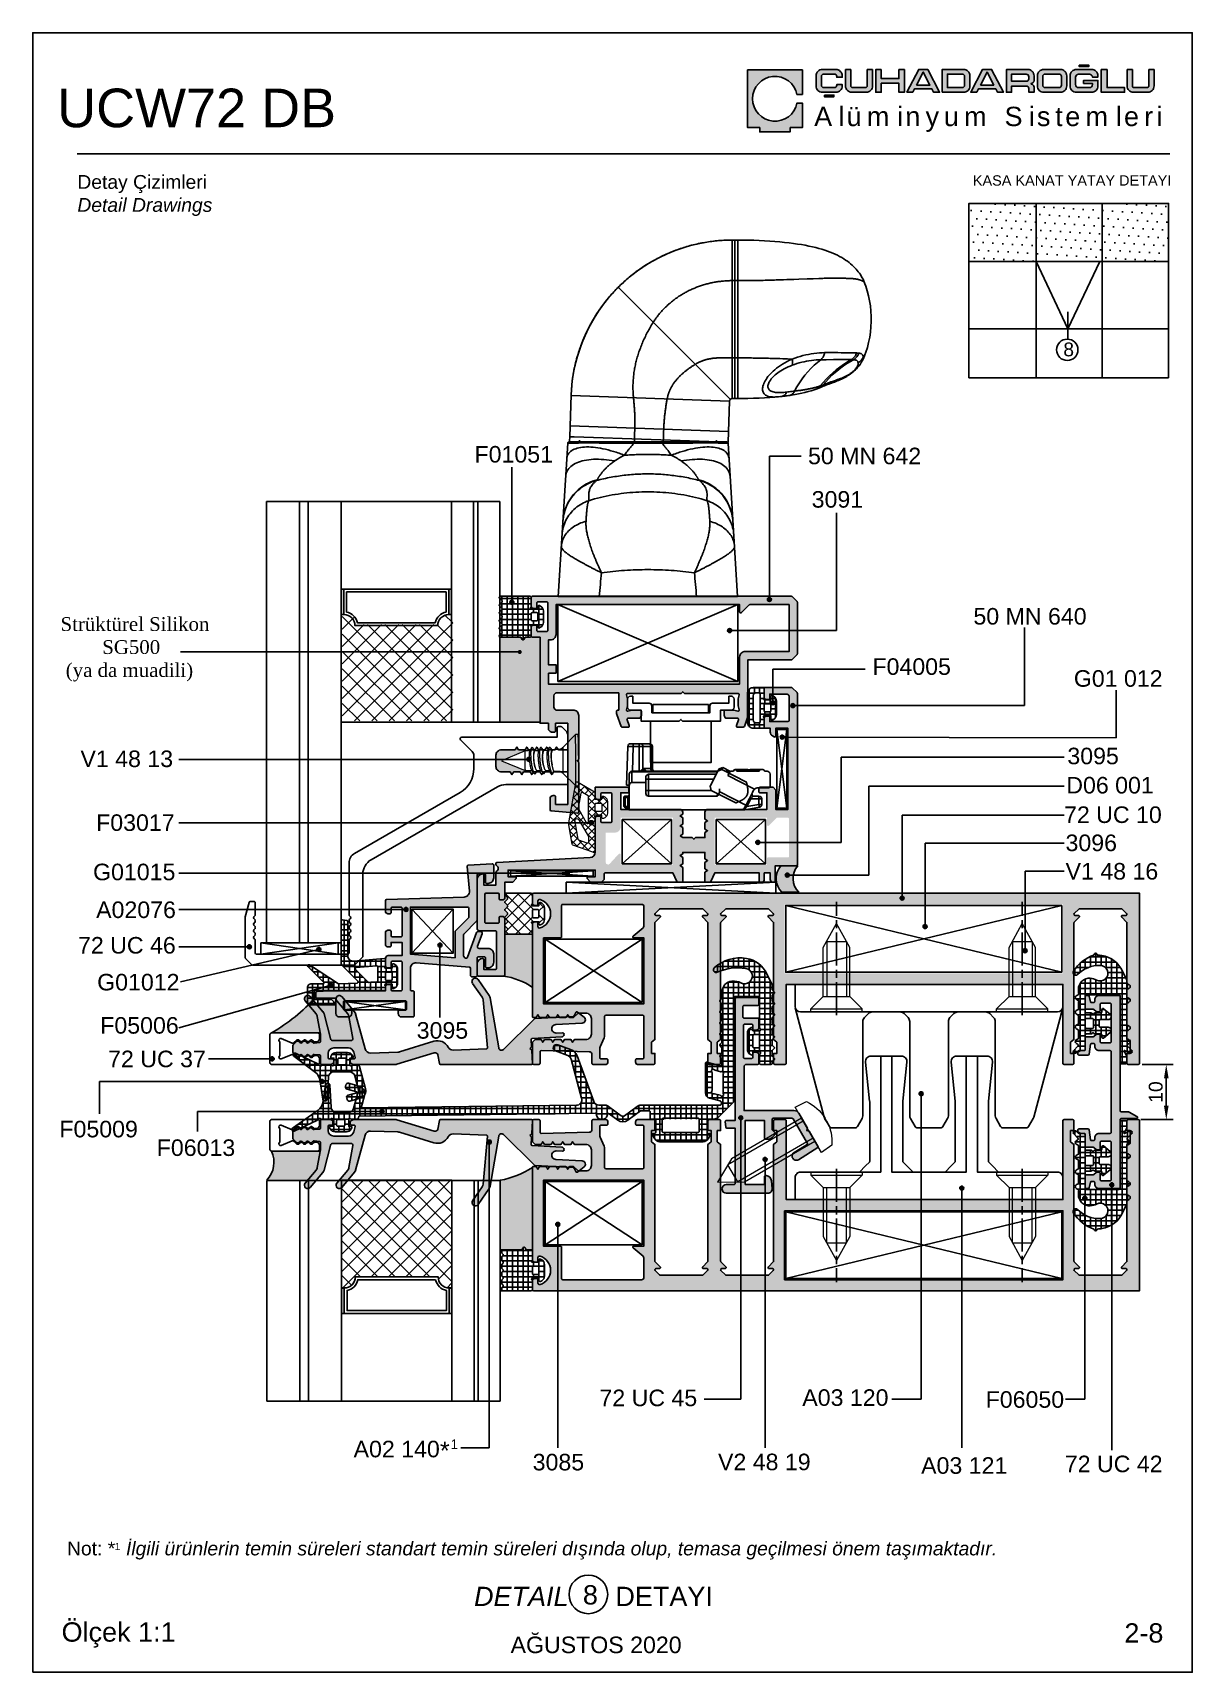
# Model space of a CAD drawing. Header units: millimetres. Extents: x -624 to 1947, y 11274 to 11571.
# Drawn here: x 1020.4 to 1230.4, y 11274.3 to 11571.3 of the extents above; entities that cross this region are included whole.
import ezdxf

# ---------------------------------------------------------------- set-up
doc = ezdxf.new("R2010")
doc.units = ezdxf.units.MM
doc.linetypes.add('AM_ISO08W050', pattern=[18, 12, -1.5, 3, -1.5])
doc.linetypes.add('AM_ISO08W050x2', pattern=[9, 6, -0.75, 1.5, -0.75])
for name, color, linetype in [('AKSESUAR', 7, 'Continuous'), ('aksesuar_k', 7, 'Continuous'), ('ALUMINIUM', 30, 'Continuous'), ('AM_0N', 7, 'Continuous'), ('AM_7N', 4, 'AM_ISO08W050'), ('Antet', 7, 'Continuous'), ('FITIL', 11, 'Continuous'), ('fitiller_k', 11, 'Continuous'), ('kesit_k', 7, 'Continuous'), ('Layer1', 7, 'Continuous'), ('mennteşe_k', 5, 'Continuous'), ('yazı_numara_k', 11, 'Continuous')]:
    doc.layers.add(name, color=color, linetype=linetype)
doc.layers.add('ZK Ç. 02 Fitil', color=12, linetype='Continuous', lineweight=15)
doc.styles.get("Standard").update_dxf_attribs({"font": 'arial.ttf'})
doc.dimstyles.new('ISO-25', dxfattribs={"dimtxt": 2.5, "dimasz": 2.5, "dimexe": 1.25, "dimexo": 0.625, "dimtad": 1, "dimtxsty": 'Standard', "dimcen": 2.5, "dimadec": 0, "dimazin": 0, "dimtfac": 1, "dimtmove": 0, "dimatfit": 3, "dimfxl": 1, "dimarcsym": 0})
pattern_1 = [(45, (466.3012, -1354.6916), (-1.57154482, 1.57154482), []), (135, (466.3012, -1354.6916), (-1.57154482, -1.57154482), [])]
pattern_2 = [(0, (466.3012, -1354.6916), (0, 0.9525), []), (90, (466.3012, -1354.6916), (-0.9525, 1e-16), [])]

msp = doc.modelspace()

# ---------------------------------------------------------------- texts
at = {"layer": 'Antet', "color": 1, "linetype": 'Continuous'}
msp.add_text('*', height=3.25, rotation=360, dxfattribs=at).set_placement((1094.189, 11312.827))
at = {"layer": 'Antet', "attachment_point": 1}
for s, insert, char_height in [('{     UCW72 DB }', (1011.274, 11561.189), 7), ('{\\fArial|b0|i0|c162|p34;KASA KANAT YATAY DETAYI          }', (1190.718, 11545.491), 1.875), ('{8}', (1207.106, 11515.192), 2.5), ('{Not: *  \\fArial|b0|i1|c0|p34;İlgili ürünlerin temin süreleri standart temin süreleri dışında olup, temasa geçilmesi önem taşımaktadır.}', (1026.653, 11297.97), 2.5), ('{\\fArial|b0|i0|c0|p0;1}', (1035.284, 11297.737), 1.3227)]:
    msp.add_mtext(s, dxfattribs=dict(at, insert=insert, char_height=char_height))
at = {"layer": 'Antet', "char_height": 3, "attachment_point": 1}
for s, insert, width in [('{\\fArial|b0|i0|c162|p34;F01051}', (1100.46, 11496.444), 32.13086), ('{\\fArial|b0|i0|c162|p34;50 MN 642}', (1160.862, 11496.141), 32.13086), ('{\\fArial|b0|i0|c162|p34;3091}', (1161.527, 11488.276), 32.13086), ('{\\fArial|b0|i0|c162|p34;50 MN 640}', (1190.824, 11467.094), 32.13086), ('{\\fArial|b0|i0|c162|p34;F04005}', (1172.534, 11457.984), 32.13086), ('{\\fArial|b0|i0|c162|p34;G01 012}', (1209.01, 11455.833), 32.13086), ('{\\fArial|b0|i0|c162|p34;V1 48 13}', (1029.086, 11441.28), 32.13086), ('{\\fArial|b0|i0|c162|p34;3095}', (1207.838, 11441.788), 32.13086), ('{\\fArial|b0|i0|c162|p34;D06 001}', (1207.643, 11436.495), 32.13086), ('{\\fArial|b0|i0|c162|p34;F03017}', (1031.922, 11429.716), 32.13086), ('{\\fArial|b0|i0|c162|p34;72 UC 10}', (1207.239, 11431.154), 32.13086), ('{\\fArial|b0|i0|c162|p34;3096}', (1207.505, 11426.052), 32.13086), ('{\\fArial|b0|i0|c162|p34;G01015}', (1031.369, 11420.777), 29.31198), ('{\\fArial|b0|i0|c162|p34;V1 48 16}', (1207.517, 11420.9), 32.13086), ('{\\fArial|b0|i0|c162|p34;A02076}', (1031.922, 11413.93), 32.13086), ('{\\fArial|b0|i0|c162|p34;72 UC 46}', (1028.638, 11407.494), 32.13086), ('{\\fArial|b0|i0|c162|p34;G01012}', (1032.11, 11400.814), 32.13086), ('{\\fArial|b0|i0|c162|p34;F05006}', (1032.67, 11392.987), 32.13086), ('{\\fArial|b0|i0|c162|p34;3095}', (1089.986, 11392.074), 32.13086), ('{\\fArial|b0|i0|c162|p34;72 UC 37}', (1034.089, 11386.909), 32.13086), ('{\\fArial|b0|i0|c162|p34;F05009}', (1025.268, 11374.199), 32.13086), ('{\\fArial|b0|i0|c162|p34;F06013}', (1042.899, 11370.829), 32.13086), ('{\\fArial|b0|i0|c162|p34;72 UC 45}', (1123.086, 11325.5), 32.13086), ('{\\fArial|b0|i0|c162|p34;A03 120}', (1159.827, 11325.557), 32.13086), ('{\\fArial|b0|i0|c162|p34;F06050}', (1193.039, 11325.212), 32.13086), ('{\\fArial|b0|i0|c162|p34;A02 140}', (1078.557, 11316.235), 32.13086), ('{\\fArial|b0|i0|c162|p34;3085}', (1110.991, 11313.864), 32.13086), ('{\\fArial|b0|i0|c162|p34;V2 48 19}', (1144.562, 11313.895), 32.13086), ('{\\fArial|b0|i0|c162|p34;A03 121}', (1181.351, 11313.248), 32.13086), ('{\\fArial|b0|i0|c162|p34;72 UC 42}', (1207.377, 11313.54), 32.13086)]:
    msp.add_mtext(s, dxfattribs=dict(at, insert=insert, width=width))
at = {"layer": 'Antet', "color": 1, "insert": (1096.119, 11316.466), "char_height": 1.71951, "attachment_point": 1}
msp.add_mtext('{\\fArial|b0|i0|c0|p0;1}', dxfattribs=at)
at = {"layer": 'yazı_numara_k'}
for s, insert, char_height, attachment_point in [('{\\fArial|b0|i0|c162|p34;\\H0.8333x;Detay Çizimleri\\P\\fArial|b0|i1|c162|p34;Detail Drawings\\fArial|b0|i0|c162|p34; \\H1.2x;         }', (1028.522, 11545.536), 3, 1), ('{\\fArial|b0|i0|c162|p34;Ölçek 1:1}', (1025.666, 11283.34), 3.5, 1), ('{\\fArial|b0|i0|c162|p34;2\\fArial|b0|i0|c0|p34;-\\fArial|b0|i0|c162|p34;8}', (1225.234, 11283.17), 3.5, 3), ('{AĞUSTOS 2020}', (1137.966, 11280.758), 3, 3)]:
    msp.add_mtext(s, dxfattribs=dict(at, insert=insert, char_height=char_height, attachment_point=attachment_point))
at = {"layer": 'yazı_numara_k', "color": 0, "insert": (1025.478, 11465.438), "char_height": 2.5, "width": 39.06815, "attachment_point": 1}
msp.add_mtext('{\\fTimes New Roman|b0|i0|c162|p18;Strüktürel Silikon\\P        SG500\\P (ya da muadili)}', dxfattribs=at)
at = {"layer": 'yazı_numara_k', "color": 0, "char_height": 3.5, "attachment_point": 1}
for s, insert in [('{\\fArial|b0|i1|c162|p34;DETAIL}', (1100.374, 11289.782)), ('{\\fArial|b0|i0|c162|p34; 8}', (1118.728, 11290.073)), ('\\fArial Tur|b0|i0|c162|p34;DETAYI', (1125.979, 11289.784))]:
    msp.add_mtext(s, dxfattribs=dict(at, insert=insert))

# ---------------------------------------------------------------- blocks, each defined once
blk = doc.blocks.new('logo')
at = {"layer": 'Antet'}
h = blk.add_hatch(color=255, dxfattribs=at)
h.paths.add_polyline_path([(-430211.64, 79968.64, -0.414214), (-430211.2, 79969.07), (-430209.3, 79969.07, -0.414214), (-430208.87, 79968.64), (-430208.87, 79968.51), (-430207.89, 79968.51), (-430207.89, 79968.77, 0.414214), (-430209.03, 79969.91), (-430211.48, 79969.91, 0.414214), (-430212.62, 79968.77), (-430212.62, 79966.93, 0.414214), (-430211.48, 79965.79), (-430209.03, 79965.79, 0.414214), (-430207.89, 79966.93), (-430207.89, 79967.18), (-430208.87, 79967.18), (-430208.87, 79967.06, -0.414214), (-430209.3, 79966.63), (-430211.2, 79966.63, -0.414214), (-430211.64, 79967.06)])
h.paths.add_polyline_path([(-430211.12, 79965.27), (-430211.12, 79964.98), (-430209.39, 79964.98), (-430209.39, 79965.27)])
h.paths.add_polyline_path([(-430203.54, 79965.79, 0.414214), (-430202.4, 79966.93), (-430202.4, 79969.91), (-430203.36, 79969.91), (-430203.36, 79966.97, -0.414214), (-430203.7, 79966.63), (-430205.98, 79966.63, -0.414214), (-430206.33, 79966.97), (-430206.33, 79969.91), (-430207.28, 79969.91), (-430207.28, 79966.93, 0.414214), (-430206.14, 79965.79)])
h.paths.add_polyline_path([(-430200.82, 79967.43), (-430197.61, 79967.43), (-430197.61, 79965.79), (-430196.63, 79965.79), (-430196.63, 79969.91), (-430197.61, 79969.91), (-430197.61, 79968.27), (-430200.82, 79968.27), (-430200.82, 79969.91), (-430201.8, 79969.91), (-430201.8, 79965.79), (-430200.82, 79965.79)])
h.paths.add_polyline_path([(-430196.17, 79965.79), (-430195.09, 79965.79), (-430194.79, 79966.39), (-430191.63, 79966.39), (-430191.32, 79965.79), (-430190.25, 79965.79), (-430192.39, 79969.93), (-430194.02, 79969.93)])
h.paths.add_polyline_path([(-430194.41, 79967.1), (-430193.21, 79969.43), (-430192, 79967.1)], flags=16)
h.paths.add_polyline_path([(-430189.78, 79965.79), (-430185.9, 79965.79, 0.414214), (-430184.76, 79966.93), (-430184.76, 79968.77, 0.414214), (-430185.9, 79969.91), (-430189.78, 79969.91)])
h.paths.add_polyline_path([(-430188.83, 79969.07), (-430186.15, 79969.07, -0.414214), (-430185.71, 79968.64), (-430185.71, 79967.06, -0.414214), (-430186.15, 79966.63), (-430188.83, 79966.63)], flags=16)
h.paths.add_polyline_path([(-430183.21, 79966.39), (-430180.06, 79966.39), (-430179.75, 79965.79), (-430178.67, 79965.79), (-430180.82, 79969.93), (-430182.45, 79969.93), (-430184.6, 79965.79), (-430183.52, 79965.79)])
h.paths.add_polyline_path([(-430182.84, 79967.1), (-430181.63, 79969.43), (-430180.43, 79967.1)], flags=16)
h.paths.add_polyline_path([(-430177.2, 79966.9), (-430174.52, 79966.9, -0.414214), (-430174.08, 79966.47), (-430174.08, 79965.79), (-430173.13, 79965.79), (-430173.13, 79966.73, 0.203358), (-430173.26, 79967.04, 0.098259), (-430173.64, 79967.28), (-430173.64, 79967.38, 0.058399), (-430173.32, 79967.55, 0.246853), (-430173.13, 79967.91), (-430173.13, 79968.77, 0.414214), (-430174.27, 79969.91), (-430178.15, 79969.91), (-430178.15, 79965.79), (-430177.2, 79965.79)])
h.paths.add_polyline_path([(-430177.2, 79967.77), (-430177.2, 79969.07), (-430174.55, 79969.07, -0.414214), (-430174.08, 79968.61), (-430174.08, 79968.2, -0.414214), (-430174.52, 79967.77)], flags=16)
h.paths.add_polyline_path([(-430168.35, 79965.79, 0.414214), (-430167.21, 79966.93), (-430167.21, 79968.77, 0.414214), (-430168.35, 79969.91), (-430171.39, 79969.91, 0.414214), (-430172.52, 79968.77), (-430172.52, 79966.93, 0.414214), (-430171.39, 79965.79)])
h.paths.add_polyline_path([(-430171.14, 79966.63, -0.414214), (-430171.57, 79967.06), (-430171.57, 79968.64, -0.414214), (-430171.14, 79969.07), (-430168.6, 79969.07, -0.414214), (-430168.16, 79968.64), (-430168.16, 79967.06, -0.414214), (-430168.6, 79966.63)], flags=16)
h.paths.add_polyline_path([(-430165.47, 79965.79), (-430162.72, 79965.79, 0.414214), (-430161.58, 79966.93), (-430161.58, 79967.93), (-430164.15, 79967.93), (-430164.15, 79967.38), (-430162.56, 79967.38), (-430162.56, 79967.18, -0.414214), (-430163.11, 79966.63), (-430165.07, 79966.63, -0.414214), (-430165.62, 79967.18), (-430165.62, 79968.52, -0.414214), (-430165.07, 79969.07), (-430163.11, 79969.07, -0.407741), (-430162.56, 79968.53), (-430161.58, 79968.53), (-430161.58, 79968.77, 0.414214), (-430162.72, 79969.91), (-430165.47, 79969.91, 0.414214), (-430166.6, 79968.77), (-430166.6, 79966.93, 0.414214)])
h.paths.add_polyline_path([(-430163.23, 79970.43), (-430163.23, 79970.72), (-430164.96, 79970.72), (-430164.96, 79970.43)])
h.paths.add_polyline_path([(-430156.73, 79965.79), (-430156.73, 79966.63), (-430159.92, 79966.63), (-430159.92, 79969.91), (-430160.97, 79969.91), (-430160.97, 79965.79)])
h.paths.add_polyline_path([(-430155.32, 79966.97), (-430155.32, 79969.91), (-430156.27, 79969.91), (-430156.27, 79966.93, 0.414214), (-430155.13, 79965.79), (-430152.53, 79965.79, 0.414214), (-430151.39, 79966.93), (-430151.39, 79969.91), (-430152.34, 79969.91), (-430152.34, 79966.97, -0.414214), (-430152.69, 79966.63), (-430154.97, 79966.63, -0.414214)])
blk.add_hatch(color=255, dxfattribs=at).paths.add_polyline_path([(-430216.08, 79965.4), (-430215.09, 79965.4), (-430215.09, 79969.85), (-430225.03, 79969.85), (-430225.03, 79959.39), (-430222.81, 79959.39), (-430222.81, 79958.6), (-430217.31, 79958.6), (-430217.31, 79959.39), (-430215.09, 79959.39), (-430215.09, 79963.83), (-430216.08, 79963.83, -10.235635)])
at = {"layer": 'Antet', "color": 255}
for points in [[(-430164.96, 79970.72), (-430164.96, 79970.43), (-430163.23, 79970.43), (-430163.23, 79970.72)], [(-430200.82, 79969.91), (-430200.82, 79968.27), (-430197.61, 79968.27), (-430197.61, 79969.91), (-430196.63, 79969.91), (-430196.63, 79965.79), (-430197.61, 79965.79), (-430197.61, 79967.43), (-430200.82, 79967.43), (-430200.82, 79965.79), (-430201.8, 79965.79), (-430201.8, 79969.91)], [(-430195.09, 79965.79), (-430194.79, 79966.39), (-430191.63, 79966.39), (-430191.32, 79965.79), (-430190.25, 79965.79), (-430192.39, 79969.93), (-430194.02, 79969.93), (-430196.17, 79965.79)], [(-430194.41, 79967.1), (-430192, 79967.1), (-430193.21, 79969.43)], [(-430183.52, 79965.79), (-430183.21, 79966.39), (-430180.06, 79966.39), (-430179.75, 79965.79), (-430178.67, 79965.79), (-430180.82, 79969.93), (-430182.45, 79969.93), (-430184.6, 79965.79)], [(-430182.84, 79967.1), (-430180.43, 79967.1), (-430181.63, 79969.43)], [(-430160.97, 79969.91), (-430160.97, 79965.79), (-430156.73, 79965.79), (-430156.73, 79966.63), (-430159.92, 79966.63), (-430159.92, 79969.91)], [(-430211.12, 79965.27), (-430211.12, 79964.98), (-430209.39, 79964.98), (-430209.39, 79965.27)]]:
    blk.add_lwpolyline(points, close=True, dxfattribs=at)
for points in [[(-430217.31, 79959.39), (-430217.31, 79958.6), (-430222.81, 79958.6), (-430222.81, 79959.39), (-430225.03, 79959.39), (-430225.03, 79969.85), (-430215.09, 79969.85), (-430215.09, 79965.4), (-430216.08, 79965.4, 10.235635), (-430216.08, 79963.83), (-430215.09, 79963.83), (-430215.09, 79959.39)], [(-430211.2, 79966.63, -0.414214), (-430211.64, 79967.06), (-430211.64, 79968.64, -0.414214), (-430211.2, 79969.07), (-430209.3, 79969.07, -0.414214), (-430208.87, 79968.64), (-430208.87, 79968.51), (-430207.89, 79968.51), (-430207.89, 79968.77, 0.414214), (-430209.03, 79969.91), (-430211.48, 79969.91, 0.414214), (-430212.62, 79968.77), (-430212.62, 79966.93, 0.414214), (-430211.48, 79965.79), (-430209.03, 79965.79, 0.414214), (-430207.89, 79966.93), (-430207.89, 79967.18), (-430208.87, 79967.18), (-430208.87, 79967.06, -0.414214), (-430209.3, 79966.63)], [(-430203.7, 79966.63), (-430205.98, 79966.63, -0.414214), (-430206.33, 79966.97), (-430206.33, 79969.91), (-430207.28, 79969.91), (-430207.28, 79966.93, 0.414214), (-430206.14, 79965.79), (-430203.54, 79965.79, 0.414214), (-430202.4, 79966.93), (-430202.4, 79969.91), (-430203.36, 79969.91), (-430203.36, 79966.97, -0.414214)], [(-430189.78, 79965.79), (-430189.78, 79969.91), (-430185.9, 79969.91, -0.414214), (-430184.76, 79968.77), (-430184.76, 79966.93, -0.414214), (-430185.9, 79965.79)], [(-430185.71, 79968.64, 0.414214), (-430186.15, 79969.07), (-430188.83, 79969.07), (-430188.83, 79966.63), (-430186.15, 79966.63, 0.414214), (-430185.71, 79967.06)], [(-430173.13, 79966.73), (-430173.13, 79965.79), (-430174.08, 79965.79), (-430174.08, 79966.47, 0.414214), (-430174.52, 79966.9), (-430177.2, 79966.9), (-430177.2, 79965.79), (-430178.15, 79965.79), (-430178.15, 79969.91), (-430174.27, 79969.91, -0.414214), (-430173.13, 79968.77), (-430173.13, 79967.91, -0.246853), (-430173.32, 79967.55, -0.058399), (-430173.64, 79967.38), (-430173.64, 79967.28, -0.098259), (-430173.26, 79967.04, -0.203358)], [(-430174.55, 79969.07, -0.414214), (-430174.08, 79968.61), (-430174.08, 79968.2, -0.414214), (-430174.52, 79967.77), (-430177.2, 79967.77), (-430177.2, 79969.07)], [(-430168.35, 79965.79), (-430171.39, 79965.79, -0.414214), (-430172.52, 79966.93), (-430172.52, 79968.77, -0.414214), (-430171.39, 79969.91), (-430168.35, 79969.91, -0.414214), (-430167.21, 79968.77), (-430167.21, 79966.93, -0.414214)], [(-430168.16, 79968.64), (-430168.16, 79967.06, -0.414214), (-430168.6, 79966.63), (-430171.14, 79966.63, -0.414214), (-430171.57, 79967.06), (-430171.57, 79968.64, -0.414214), (-430171.14, 79969.07), (-430168.6, 79969.07, -0.414214)], [(-430162.56, 79967.18), (-430162.56, 79967.38), (-430164.15, 79967.38), (-430164.15, 79967.93), (-430161.58, 79967.93), (-430161.58, 79966.93, -0.414214), (-430162.72, 79965.79), (-430165.47, 79965.79, -0.414214), (-430166.6, 79966.93), (-430166.6, 79968.77, -0.414214), (-430165.47, 79969.91), (-430162.72, 79969.91, -0.414214), (-430161.58, 79968.77), (-430161.58, 79968.53), (-430162.56, 79968.53, 0.407741), (-430163.11, 79969.07), (-430165.07, 79969.07, 0.414214), (-430165.62, 79968.52), (-430165.62, 79967.18, 0.414214), (-430165.07, 79966.63), (-430163.11, 79966.63, 0.414214)], [(-430155.13, 79965.79), (-430152.53, 79965.79, 0.414214), (-430151.39, 79966.93), (-430151.39, 79969.91), (-430152.34, 79969.91), (-430152.34, 79966.97, -0.414214), (-430152.69, 79966.63), (-430154.97, 79966.63, -0.414214), (-430155.32, 79966.97), (-430155.32, 79969.91), (-430156.27, 79969.91), (-430156.27, 79966.93, 0.414214)]]:
    blk.add_lwpolyline(points, format="xyb", close=True, dxfattribs=at)
at = {"layer": 'Antet', "color": 255, "insert": (-430212.96, 79963.16), "char_height": 3.5, "attachment_point": 1}
blk.add_mtext('{\\fArial|b0|i0|c162|p34;\\T1.35;Alüminyum Sistemleri}', dxfattribs=at)
blk = doc.blocks.new('CAM5V')
at = {"linetype": 'Continuous'}
for points in [[(941.47, -529.89), (941.47, -534.48), (940.97, -534.48), (940.97, -529.89)], [(941.47, -529.89), (941.47, -534.48), (940.97, -534.48), (940.97, -529.89)], [(941.47, -529.89), (941.47, -534.48), (940.97, -534.48), (940.97, -529.89)], [(960.47, -529.89), (960.47, -534.48), (960.97, -534.48), (960.97, -529.89)], [(960.47, -529.89), (960.47, -534.48), (960.97, -534.48), (960.97, -529.89)], [(960.47, -529.89), (960.47, -534.48), (960.97, -534.48), (960.97, -529.89)]]:
    blk.add_hatch(color=4, dxfattribs=at).paths.add_polyline_path(points)
at = {"color": 4}
for p, q in [((927.45, -513.99), (927.45, -553.99)), ((927.45, -513.99), (969.73, -513.99)), ((927.45, -513.99), (927.45, -553.99)), ((927.45, -513.99), (969.73, -513.99)), ((927.45, -513.99), (927.45, -553.99)), ((927.45, -513.99), (969.73, -513.99)), ((933.45, -553.99), (933.45, -513.99)), ((933.45, -553.99), (933.45, -513.99)), ((933.45, -553.99), (933.45, -513.99)), ((934.97, -553.99), (934.97, -513.99)), ((934.97, -553.99), (934.97, -513.99)), ((934.97, -553.99), (934.97, -513.99)), ((940.97, -553.99), (940.97, -513.99)), ((940.97, -553.99), (940.97, -513.99)), ((940.97, -553.99), (940.97, -513.99)), ((960.97, -553.99), (960.97, -513.99)), ((960.97, -553.99), (960.97, -513.99)), ((960.97, -553.99), (960.97, -513.99)), ((964.97, -553.99), (964.97, -513.99)), ((964.97, -553.99), (964.97, -513.99)), ((964.97, -553.99), (964.97, -513.99)), ((965.73, -553.99), (965.73, -513.99)), ((965.73, -553.99), (965.73, -513.99)), ((965.73, -553.99), (965.73, -513.99)), ((969.73, -553.99), (969.73, -513.99)), ((969.73, -553.99), (969.73, -513.99)), ((969.73, -553.99), (969.73, -513.99)), ((927.45, -553.99), (969.73, -553.99)), ((927.45, -553.99), (969.73, -553.99)), ((927.45, -553.99), (969.73, -553.99))]:
    blk.add_line(p, q, dxfattribs=at)
for points in [[(941.47, -529.89), (941.47, -534.48), (940.97, -534.48), (940.97, -529.89)], [(941.47, -529.89), (941.47, -534.48), (940.97, -534.48), (940.97, -529.89)], [(941.47, -529.89), (941.47, -534.48), (940.97, -534.48), (940.97, -529.89)], [(960.47, -529.89), (960.47, -534.49), (960.97, -534.49), (960.97, -529.89)], [(960.47, -529.89), (960.47, -534.48), (960.97, -534.48), (960.97, -529.89)], [(960.47, -529.89), (960.47, -534.49), (960.97, -534.49), (960.97, -529.89)], [(960.47, -529.89), (960.47, -534.48), (960.97, -534.48), (960.97, -529.89)], [(960.47, -529.89), (960.47, -534.49), (960.97, -534.49), (960.97, -529.89)], [(960.47, -529.89), (960.47, -534.48), (960.97, -534.48), (960.97, -529.89)]]:
    blk.add_lwpolyline(points, close=True, dxfattribs=at)
for points in [[(958.47, -536.49, -0.414214), (960.47, -534.49), (960.47, -529.89), (941.47, -529.89), (941.47, -534.49, -0.414214), (943.47, -536.49)], [(958.47, -536.49, -0.414214), (960.47, -534.49), (960.47, -529.89), (941.47, -529.89), (941.47, -534.49, -0.414214), (943.47, -536.49)], [(958.47, -536.49, -0.414214), (960.47, -534.49), (960.47, -529.89), (941.47, -529.89), (941.47, -534.49, -0.414214), (943.47, -536.49)], [(958.02, -535.99, -0.300614), (959.97, -534.04), (959.97, -530.39), (941.97, -530.39), (941.97, -534.04, -0.300614), (943.92, -535.99)], [(958.02, -535.99, -0.300614), (959.97, -534.04), (959.97, -530.39), (941.97, -530.39), (941.97, -534.04, -0.300614), (943.92, -535.99)], [(958.02, -535.99, -0.300614), (959.97, -534.04), (959.97, -530.39), (941.97, -530.39), (941.97, -534.04, -0.300614), (943.92, -535.99)]]:
    blk.add_lwpolyline(points, format="xyb", close=True, dxfattribs=at)
blk = doc.blocks.new('FGHDFHGFD')
at = {"color": 7, "linetype": 'Continuous'}
for p, q in [((5411.46, 1217.79), (5411.96, 1217.79)), ((5411.96, 1217.29), (5411.96, 1217.79)), ((5411.96, 1217.79), (5413, 1217.79)), ((5413, 1217.29), (5413, 1217.79)), ((5413, 1217.79), (5413.36, 1217.79)), ((5413.36, 1217.79), (5414.77, 1217.79)), ((5414.77, 1217.79), (5414.92, 1217.79)), ((5410.72, 1210.29), (5410.96, 1217.31)), ((5413, 1217.29), (5411.96, 1217.29)), ((5413.71, 1217.29), (5413, 1217.29)), ((5413.71, 1217.29), (5413.71, 1213.22)), ((5415.12, 1217.29), (5413.71, 1217.29)), ((5415.12, 1213.29), (5415.12, 1217.29)), ((5415.42, 1217.29), (5415.12, 1217.29)), ((5415.42, 1217.29), (5415.42, 1213.29)), ((5411.22, 1212.24), (5411.22, 1212.29)), ((5411.22, 1210.22), (5411.22, 1212.24)), ((5411.72, 1212.79), (5411.72, 1212.7)), ((5411.72, 1212.79), (5425.62, 1212.79)), ((5411.72, 1212.7), (5411.72, 1210.77)), ((5414.02, 1213.29), (5415.12, 1213.29)), ((5414.22, 1211.82), (5414.22, 1210.77)), ((5414.72, 1212.29), (5414.72, 1211.38)), ((5415.12, 1213.29), (5415.42, 1213.29)), ((5425.62, 1212.79), (5425.82, 1212.79)), ((5425.82, 1212.79), (5427.27, 1212.79)), ((5427.28, 1212.8), (5425.9, 1210.09)), ((5427.99, 1213.12), (5427.28, 1212.8)), ((5428.16, 1213.45), (5427.5, 1213.24)), ((5432.45, 1210.84), (5427.99, 1213.12)), ((5429.46, 1212.79), (5428.16, 1213.45)), ((5428.63, 1212.79), (5429.39, 1212.79)), ((5429.11, 1212), (5429.46, 1212.68)), ((5433.92, 1209.55), (5429.11, 1212)), ((5429.61, 1212.79), (5429.64, 1212.79)), ((5430.1, 1212.79), (5429.64, 1212.79)), ((5430.4, 1213.09), (5431.91, 1213.09)), ((5430.4, 1213.09), (5430.4, 1213.09)), ((5434.73, 1212.79), (5430.7, 1212.79)), ((5431.91, 1213.09), (5432.31, 1213.09)), ((5432.32, 1213.08), (5432.32, 1212.79)), ((5432.72, 1213.08), (5432.72, 1212.79)), ((5433.11, 1212.79), (5433.11, 1213.08)), ((5433.52, 1213.09), (5435.04, 1213.09)), ((5435.04, 1213.09), (5435.42, 1213.09)), ((5435.43, 1213.09), (5435.44, 1213.09)), ((5436.22, 1212.79), (5435.72, 1212.79)), ((5436.72, 1210.04), (5436.72, 1212.29)), ((5411.22, 1210.29), (5410.72, 1210.29)), ((5411.22, 1210.22), (5411.22, 1206.04)), ((5414.22, 1210.77), (5411.72, 1210.77)), ((5414.22, 1211.38), (5414.72, 1211.38)), ((5414.22, 1208.79), (5414.22, 1210.77)), ((5414.22, 1209.29), (5414.72, 1209.29)), ((5414.72, 1211.38), (5414.72, 1209.29)), ((5414.72, 1209.29), (5414.72, 1208.29)), ((5425.9, 1210.09), (5426.06, 1209.33)), ((5426.06, 1209.33), (5430.52, 1207.06)), ((5427.28, 1208.4), (5427.63, 1209.08)), ((5427.63, 1209.08), (5432.37, 1206.66)), ((5434.58, 1209.79), (5436.47, 1209.79)), ((5410.22, 1206.51), (5410.22, 1208.04)), ((5410.47, 1208.04), (5410.22, 1208.04)), ((5410.22, 1206.51), (5410.47, 1206.51)), ((5410.84, 1206.01), (5410.34, 1206.29)), ((5410.47, 1208.29), (5410.97, 1208.29)), ((5410.47, 1208.29), (5410.47, 1208.04)), ((5410.97, 1208.04), (5410.47, 1208.04)), ((5410.47, 1208.04), (5410.47, 1206.51)), ((5410.47, 1206.51), (5410.97, 1206.22)), ((5410.84, 1206.01), (5411.04, 1205.89)), ((5410.97, 1208.29), (5410.97, 1208.04)), ((5411.22, 1208.04), (5410.97, 1208.04)), ((5410.97, 1206.22), (5410.97, 1208.04)), ((5411.12, 1206.04), (5411.22, 1206.04)), ((5414.72, 1208.29), (5427.1, 1208.29)), ((5432.21, 1206.34), (5432.37, 1206.66)), ((5433.23, 1207.79), (5432.52, 1206.4)), ((5432.52, 1206.4), (5434.72, 1206.79)), ((5434.8, 1206.3), (5432.53, 1205.9)), ((5434.72, 1207.79), (5433.23, 1207.79)), ((5433.56, 1208.29), (5433.42, 1208.72)), ((5433.61, 1208.29), (5434.72, 1208.29)), ((5434.72, 1207.79), (5434.72, 1208.29)), ((5434.72, 1206.79), (5434.72, 1207.79)), ((5435.22, 1207.79), (5434.72, 1207.79)), ((5435.22, 1206.79), (5434.72, 1206.79)), ((5435.22, 1207.79), (5435.22, 1206.79)), ((5431.32, 1205.79), (5411.47, 1205.79))]:
    blk.add_line(p, q, dxfattribs=at)
at = {"color": 8, "linetype": 'Continuous'}
for p, q in [((5411.96, 1217.29), (5411.8, 1212.79)), ((5413, 1212.79), (5413, 1217.29)), ((5427.22, 1212.7), (5411.72, 1212.7)), ((5414.72, 1212.29), (5427.02, 1212.29)), ((5429.34, 1212.7), (5428.82, 1212.7)), ((5429.23, 1212.49), (5429.34, 1212.7)), ((5426.55, 1211.38), (5414.72, 1211.38)), ((5414.72, 1209.29), (5426.14, 1209.29))]:
    blk.add_line(p, q, dxfattribs=at)
at = {"color": 7, "linetype": 'Continuous', "flags": 128}
for points in [[(5411.96, 1217.29), (5411.79, 1217.29), (5411.62, 1217.3), (5411.46, 1217.3), (5411.32, 1217.3), (5411.2, 1217.3), (5411.1, 1217.3), (5411.02, 1217.31), (5410.98, 1217.31), (5410.96, 1217.31)], [(5427.29, 1212.82), (5427.33, 1212.91), (5427.48, 1213.19), (5427.5, 1213.24)], [(5427.99, 1213.12), (5428.13, 1213.4), (5428.16, 1213.45)], [(5429.34, 1212.7), (5429.37, 1212.75), (5429.39, 1212.78), (5429.39, 1212.79)], [(5432.37, 1206.66), (5432.5, 1206.91), (5432.65, 1207.21), (5432.82, 1207.54), (5433, 1207.89), (5433.18, 1208.25), (5433.36, 1208.6), (5433.53, 1208.94), (5433.69, 1209.24)], [(5410.47, 1206.51), (5410.44, 1206.47), (5410.42, 1206.43), (5410.4, 1206.39), (5410.38, 1206.36), (5410.36, 1206.33), (5410.35, 1206.31), (5410.34, 1206.3), (5410.34, 1206.29)], [(5410.97, 1206.22), (5410.94, 1206.18), (5410.92, 1206.14), (5410.9, 1206.1), (5410.88, 1206.07), (5410.86, 1206.04), (5410.85, 1206.02), (5410.84, 1206.01), (5410.84, 1206.01)], [(5410.97, 1206.22), (5411.02, 1206.16), (5411.08, 1206.09), (5411.12, 1206.04)], [(5432.52, 1206.4), (5432.48, 1206.42), (5432.44, 1206.44), (5432.4, 1206.46), (5432.36, 1206.48), (5432.34, 1206.5), (5432.31, 1206.51), (5432.3, 1206.51), (5432.3, 1206.52)], [(5432.52, 1206.4), (5432.49, 1206.36), (5432.45, 1206.32), (5432.42, 1206.27)], [(5433.23, 1207.79), (5433.18, 1207.81), (5433.14, 1207.83), (5433.1, 1207.85), (5433.07, 1207.87), (5433.04, 1207.88), (5433.02, 1207.89), (5433.01, 1207.9), (5433, 1207.9)], [(5433.61, 1208.29), (5433.6, 1208.28), (5433.59, 1208.26), (5433.56, 1208.22), (5433.52, 1208.17), (5433.47, 1208.11), (5433.42, 1208.04), (5433.36, 1207.96), (5433.29, 1207.88), (5433.23, 1207.79)], [(5434.8, 1206.3), (5434.8, 1206.31), (5434.8, 1206.33), (5434.79, 1206.38), (5434.78, 1206.44), (5434.76, 1206.52), (5434.75, 1206.6), (5434.73, 1206.69), (5434.72, 1206.79)]]:
    blk.add_lwpolyline(points, dxfattribs=at)
at = {"color": 8, "linetype": 'Continuous', "flags": 128}
blk.add_lwpolyline([(5427.1, 1208.29), (5427.11, 1208.31), (5427.13, 1208.37), (5427.17, 1208.46), (5427.22, 1208.58), (5427.27, 1208.71)], dxfattribs=at)
at = {"color": 8}
blk.add_polyline3d([(5413.24, 1212.79, 0), (5413.25, 1212.79, 0), (5413.25, 1212.8, 0), (5413.25, 1212.8, 0), (5413.25, 1212.8, 0), (5413.26, 1212.8, 0), (5413.26, 1212.81, 0), (5413.26, 1212.81, 0), (5413.26, 1212.81, 0), (5413.27, 1212.82, 0), (5413.27, 1212.82, 0), (5413.27, 1212.82, 0), (5413.28, 1212.82, 0), (5413.28, 1212.83, 0), (5413.28, 1212.83, 0), (5413.28, 1212.83, 0), (5413.29, 1212.84, 0), (5413.29, 1212.84, 0), (5413.29, 1212.84, 0), (5413.29, 1212.84, 0), (5413.3, 1212.85, 0), (5413.3, 1212.85, 0), (5413.3, 1212.85, 0), (5413.31, 1212.86, 0), (5413.31, 1212.86, 0), (5413.31, 1212.86, 0), (5413.31, 1212.87, 0), (5413.32, 1212.87, 0), (5413.32, 1212.87, 0), (5413.32, 1212.87, 0), (5413.33, 1212.88, 0), (5413.33, 1212.88, 0), (5413.33, 1212.88, 0), (5413.33, 1212.89, 0), (5413.34, 1212.89, 0), (5413.34, 1212.89, 0), (5413.34, 1212.89, 0), (5413.34, 1212.9, 0), (5413.35, 1212.9, 0), (5413.35, 1212.9, 0), (5413.35, 1212.91, 0), (5413.36, 1212.91, 0), (5413.36, 1212.91, 0), (5413.36, 1212.91, 0), (5413.36, 1212.92, 0), (5413.37, 1212.92, 0), (5413.37, 1212.92, 0), (5413.37, 1212.93, 0), (5413.38, 1212.93, 0), (5413.38, 1212.93, 0), (5413.38, 1212.93, 0), (5413.38, 1212.94, 0), (5413.39, 1212.94, 0), (5413.39, 1212.94, 0), (5413.39, 1212.95, 0), (5413.4, 1212.95, 0), (5413.4, 1212.95, 0), (5413.4, 1212.95, 0), (5413.4, 1212.96, 0), (5413.41, 1212.96, 0), (5413.41, 1212.96, 0), (5413.41, 1212.97, 0), (5413.42, 1212.97, 0), (5413.42, 1212.97, 0), (5413.42, 1212.97, 0), (5413.42, 1212.98, 0), (5413.43, 1212.98, 0), (5413.43, 1212.98, 0), (5413.43, 1212.98, 0), (5413.44, 1212.99, 0), (5413.44, 1212.99, 0), (5413.44, 1212.99, 0), (5413.44, 1213, 0), (5413.45, 1213, 0), (5413.45, 1213, 0), (5413.45, 1213, 0), (5413.46, 1213.01, 0), (5413.46, 1213.01, 0), (5413.46, 1213.01, 0), (5413.46, 1213.02, 0), (5413.47, 1213.02, 0), (5413.47, 1213.02, 0), (5413.47, 1213.02, 0), (5413.48, 1213.03, 0), (5413.48, 1213.03, 0), (5413.48, 1213.03, 0), (5413.48, 1213.03, 0), (5413.49, 1213.04, 0), (5413.49, 1213.04, 0), (5413.49, 1213.04, 0), (5413.5, 1213.05, 0), (5413.5, 1213.05, 0), (5413.5, 1213.05, 0), (5413.51, 1213.05, 0), (5413.51, 1213.06, 0), (5413.51, 1213.06, 0), (5413.51, 1213.06, 0), (5413.52, 1213.06, 0), (5413.52, 1213.07, 0), (5413.52, 1213.07, 0), (5413.53, 1213.07, 0), (5413.53, 1213.07, 0), (5413.53, 1213.08, 0), (5413.54, 1213.08, 0), (5413.54, 1213.08, 0), (5413.54, 1213.08, 0), (5413.54, 1213.09, 0), (5413.55, 1213.09, 0), (5413.55, 1213.09, 0), (5413.55, 1213.1, 0), (5413.56, 1213.1, 0), (5413.56, 1213.1, 0), (5413.56, 1213.1, 0), (5413.57, 1213.11, 0), (5413.57, 1213.11, 0), (5413.57, 1213.11, 0), (5413.58, 1213.11, 0), (5413.58, 1213.12, 0), (5413.58, 1213.12, 0), (5413.58, 1213.12, 0), (5413.59, 1213.12, 0), (5413.59, 1213.13, 0), (5413.59, 1213.13, 0), (5413.6, 1213.13, 0), (5413.6, 1213.13, 0), (5413.6, 1213.14, 0), (5413.61, 1213.14, 0), (5413.61, 1213.14, 0), (5413.61, 1213.14, 0), (5413.62, 1213.15, 0), (5413.62, 1213.15, 0), (5413.62, 1213.15, 0), (5413.62, 1213.15, 0), (5413.63, 1213.16, 0), (5413.63, 1213.16, 0), (5413.63, 1213.16, 0), (5413.64, 1213.16, 0), (5413.64, 1213.17, 0), (5413.64, 1213.17, 0), (5413.65, 1213.17, 0), (5413.65, 1213.17, 0), (5413.65, 1213.18, 0), (5413.66, 1213.18, 0), (5413.66, 1213.18, 0), (5413.66, 1213.18, 0), (5413.67, 1213.19, 0), (5413.67, 1213.19, 0), (5413.67, 1213.19, 0), (5413.67, 1213.19, 0), (5413.68, 1213.2, 0), (5413.68, 1213.2, 0), (5413.68, 1213.2, 0), (5413.69, 1213.2, 0), (5413.69, 1213.21, 0), (5413.69, 1213.21, 0), (5413.7, 1213.21, 0), (5413.7, 1213.21, 0), (5413.7, 1213.22, 0), (5413.71, 1213.22, 0), (5413.71, 1213.22, 0)], dxfattribs=at)
at = {"color": 7}
for points in [[(5414.22, 1211.82, 0), (5414.22, 1211.82, 0), (5414.22, 1211.82, 0), (5414.22, 1211.83, 0), (5414.22, 1211.83, 0), (5414.22, 1211.83, 0), (5414.22, 1211.83, 0), (5414.22, 1211.84, 0), (5414.22, 1211.84, 0), (5414.23, 1211.84, 0), (5414.23, 1211.85, 0), (5414.23, 1211.85, 0), (5414.23, 1211.85, 0), (5414.23, 1211.86, 0), (5414.23, 1211.86, 0), (5414.23, 1211.86, 0), (5414.23, 1211.87, 0), (5414.23, 1211.87, 0), (5414.23, 1211.87, 0), (5414.24, 1211.87, 0), (5414.24, 1211.88, 0), (5414.24, 1211.88, 0), (5414.24, 1211.88, 0), (5414.24, 1211.89, 0), (5414.24, 1211.89, 0), (5414.24, 1211.89, 0), (5414.24, 1211.9, 0), (5414.24, 1211.9, 0), (5414.25, 1211.9, 0), (5414.25, 1211.9, 0), (5414.25, 1211.91, 0), (5414.25, 1211.91, 0), (5414.25, 1211.91, 0), (5414.25, 1211.92, 0), (5414.25, 1211.92, 0), (5414.25, 1211.92, 0), (5414.26, 1211.92, 0), (5414.26, 1211.93, 0), (5414.26, 1211.93, 0), (5414.26, 1211.93, 0), (5414.26, 1211.94, 0), (5414.26, 1211.94, 0), (5414.26, 1211.94, 0), (5414.27, 1211.94, 0), (5414.27, 1211.95, 0), (5414.27, 1211.95, 0), (5414.27, 1211.95, 0), (5414.27, 1211.96, 0), (5414.27, 1211.96, 0), (5414.27, 1211.96, 0), (5414.28, 1211.96, 0), (5414.28, 1211.97, 0), (5414.28, 1211.97, 0), (5414.28, 1211.97, 0), (5414.28, 1211.97, 0), (5414.28, 1211.98, 0), (5414.29, 1211.98, 0), (5414.29, 1211.98, 0), (5414.29, 1211.98, 0), (5414.29, 1211.99, 0), (5414.29, 1211.99, 0), (5414.29, 1211.99, 0), (5414.3, 1211.99, 0), (5414.3, 1212, 0), (5414.3, 1212, 0), (5414.3, 1212, 0), (5414.3, 1212, 0), (5414.31, 1212.01, 0), (5414.31, 1212.01, 0), (5414.31, 1212.01, 0), (5414.31, 1212.01, 0), (5414.31, 1212.02, 0), (5414.32, 1212.02, 0), (5414.32, 1212.02, 0), (5414.32, 1212.02, 0), (5414.32, 1212.03, 0), (5414.32, 1212.03, 0), (5414.33, 1212.03, 0), (5414.33, 1212.03, 0), (5414.33, 1212.03, 0), (5414.33, 1212.04, 0), (5414.33, 1212.04, 0), (5414.34, 1212.04, 0), (5414.34, 1212.04, 0), (5414.34, 1212.05, 0), (5414.34, 1212.05, 0), (5414.35, 1212.05, 0), (5414.35, 1212.05, 0), (5414.35, 1212.05, 0), (5414.35, 1212.06, 0), (5414.35, 1212.06, 0), (5414.36, 1212.06, 0), (5414.36, 1212.06, 0), (5414.36, 1212.06, 0), (5414.36, 1212.07, 0), (5414.37, 1212.07, 0), (5414.37, 1212.07, 0), (5414.37, 1212.07, 0), (5414.37, 1212.08, 0), (5414.38, 1212.08, 0), (5414.38, 1212.08, 0), (5414.38, 1212.08, 0), (5414.38, 1212.08, 0), (5414.39, 1212.09, 0), (5414.39, 1212.09, 0), (5414.39, 1212.09, 0), (5414.39, 1212.09, 0), (5414.4, 1212.09, 0), (5414.4, 1212.1, 0), (5414.4, 1212.1, 0), (5414.4, 1212.1, 0), (5414.41, 1212.1, 0), (5414.41, 1212.1, 0), (5414.41, 1212.1, 0), (5414.41, 1212.11, 0), (5414.42, 1212.11, 0), (5414.42, 1212.11, 0), (5414.42, 1212.11, 0), (5414.42, 1212.11, 0), (5414.43, 1212.12, 0), (5414.43, 1212.12, 0), (5414.43, 1212.12, 0), (5414.43, 1212.12, 0), (5414.44, 1212.12, 0), (5414.44, 1212.13, 0), (5414.44, 1212.13, 0), (5414.45, 1212.13, 0), (5414.45, 1212.13, 0), (5414.45, 1212.13, 0), (5414.45, 1212.13, 0), (5414.46, 1212.14, 0), (5414.46, 1212.14, 0), (5414.46, 1212.14, 0), (5414.46, 1212.14, 0), (5414.47, 1212.14, 0), (5414.47, 1212.14, 0), (5414.47, 1212.15, 0), (5414.48, 1212.15, 0), (5414.48, 1212.15, 0), (5414.48, 1212.15, 0), (5414.48, 1212.15, 0), (5414.49, 1212.16, 0), (5414.49, 1212.16, 0), (5414.49, 1212.16, 0), (5414.5, 1212.16, 0), (5414.5, 1212.16, 0), (5414.5, 1212.16, 0), (5414.5, 1212.17, 0), (5414.51, 1212.17, 0), (5414.51, 1212.17, 0), (5414.51, 1212.17, 0), (5414.52, 1212.17, 0), (5414.52, 1212.17, 0), (5414.52, 1212.18, 0), (5414.52, 1212.18, 0), (5414.53, 1212.18, 0), (5414.53, 1212.18, 0), (5414.53, 1212.18, 0), (5414.54, 1212.18, 0), (5414.54, 1212.19, 0), (5414.54, 1212.19, 0), (5414.54, 1212.19, 0), (5414.55, 1212.19, 0), (5414.55, 1212.19, 0), (5414.55, 1212.19, 0), (5414.56, 1212.2, 0), (5414.56, 1212.2, 0), (5414.56, 1212.2, 0), (5414.56, 1212.2, 0), (5414.57, 1212.2, 0), (5414.57, 1212.2, 0), (5414.57, 1212.2, 0), (5414.58, 1212.21, 0), (5414.58, 1212.21, 0), (5414.58, 1212.21, 0), (5414.58, 1212.21, 0), (5414.59, 1212.21, 0), (5414.59, 1212.21, 0), (5414.59, 1212.22, 0), (5414.6, 1212.22, 0), (5414.6, 1212.22, 0), (5414.6, 1212.22, 0), (5414.6, 1212.22, 0), (5414.61, 1212.22, 0), (5414.61, 1212.23, 0), (5414.61, 1212.23, 0), (5414.61, 1212.23, 0), (5414.62, 1212.23, 0), (5414.62, 1212.23, 0), (5414.62, 1212.23, 0), (5414.63, 1212.24, 0), (5414.63, 1212.24, 0), (5414.63, 1212.24, 0), (5414.63, 1212.24, 0), (5414.64, 1212.24, 0), (5414.64, 1212.24, 0), (5414.64, 1212.25, 0), (5414.65, 1212.25, 0), (5414.65, 1212.25, 0), (5414.65, 1212.25, 0), (5414.65, 1212.25, 0), (5414.66, 1212.25, 0), (5414.66, 1212.25, 0), (5414.66, 1212.26, 0), (5414.66, 1212.26, 0), (5414.67, 1212.26, 0), (5414.67, 1212.26, 0), (5414.67, 1212.26, 0), (5414.68, 1212.26, 0), (5414.68, 1212.27, 0), (5414.68, 1212.27, 0), (5414.68, 1212.27, 0), (5414.69, 1212.27, 0), (5414.69, 1212.27, 0), (5414.69, 1212.27, 0), (5414.69, 1212.28, 0), (5414.7, 1212.28, 0), (5414.7, 1212.28, 0), (5414.7, 1212.28, 0), (5414.71, 1212.28, 0), (5414.71, 1212.28, 0), (5414.71, 1212.29, 0), (5414.71, 1212.29, 0), (5414.72, 1212.29, 0)], [(5429.47, 1212.73, 0), (5429.47, 1212.73, 0), (5429.47, 1212.73, 0), (5429.47, 1212.73, 0), (5429.47, 1212.74, 0), (5429.47, 1212.74, 0), (5429.47, 1212.74, 0), (5429.47, 1212.74, 0), (5429.47, 1212.74, 0), (5429.47, 1212.74, 0), (5429.47, 1212.74, 0), (5429.47, 1212.74, 0), (5429.47, 1212.74, 0), (5429.47, 1212.74, 0), (5429.47, 1212.74, 0), (5429.47, 1212.74, 0), (5429.47, 1212.74, 0), (5429.47, 1212.74, 0), (5429.47, 1212.74, 0), (5429.47, 1212.74, 0), (5429.47, 1212.74, 0), (5429.47, 1212.74, 0), (5429.47, 1212.74, 0), (5429.47, 1212.74, 0), (5429.46, 1212.75, 0), (5429.46, 1212.75, 0), (5429.46, 1212.75, 0), (5429.46, 1212.75, 0), (5429.46, 1212.75, 0), (5429.46, 1212.75, 0), (5429.46, 1212.75, 0), (5429.46, 1212.75, 0), (5429.46, 1212.75, 0), (5429.46, 1212.75, 0), (5429.46, 1212.75, 0), (5429.46, 1212.75, 0), (5429.46, 1212.75, 0), (5429.46, 1212.75, 0), (5429.46, 1212.75, 0), (5429.46, 1212.75, 0), (5429.46, 1212.75, 0), (5429.46, 1212.75, 0), (5429.46, 1212.75, 0), (5429.46, 1212.75, 0), (5429.46, 1212.76, 0), (5429.46, 1212.76, 0), (5429.46, 1212.76, 0), (5429.46, 1212.76, 0), (5429.46, 1212.76, 0), (5429.46, 1212.76, 0), (5429.46, 1212.76, 0), (5429.46, 1212.76, 0), (5429.46, 1212.76, 0), (5429.46, 1212.76, 0), (5429.46, 1212.76, 0), (5429.46, 1212.76, 0), (5429.46, 1212.76, 0), (5429.46, 1212.76, 0), (5429.46, 1212.76, 0), (5429.46, 1212.76, 0), (5429.45, 1212.76, 0), (5429.45, 1212.76, 0), (5429.45, 1212.76, 0), (5429.45, 1212.76, 0), (5429.45, 1212.76, 0), (5429.45, 1212.76, 0), (5429.45, 1212.77, 0), (5429.45, 1212.77, 0), (5429.45, 1212.77, 0), (5429.45, 1212.77, 0), (5429.45, 1212.77, 0), (5429.45, 1212.77, 0), (5429.45, 1212.77, 0), (5429.45, 1212.77, 0), (5429.45, 1212.77, 0), (5429.45, 1212.77, 0), (5429.45, 1212.77, 0), (5429.45, 1212.77, 0), (5429.45, 1212.77, 0), (5429.45, 1212.77, 0), (5429.45, 1212.77, 0), (5429.45, 1212.77, 0), (5429.45, 1212.77, 0), (5429.45, 1212.77, 0), (5429.45, 1212.77, 0), (5429.45, 1212.77, 0), (5429.45, 1212.77, 0), (5429.45, 1212.77, 0), (5429.45, 1212.77, 0), (5429.45, 1212.77, 0), (5429.44, 1212.77, 0), (5429.44, 1212.77, 0), (5429.44, 1212.78, 0), (5429.44, 1212.78, 0), (5429.44, 1212.78, 0), (5429.44, 1212.78, 0), (5429.44, 1212.78, 0), (5429.44, 1212.78, 0), (5429.44, 1212.78, 0), (5429.44, 1212.78, 0), (5429.44, 1212.78, 0), (5429.44, 1212.78, 0), (5429.44, 1212.78, 0), (5429.44, 1212.78, 0), (5429.44, 1212.78, 0), (5429.44, 1212.78, 0), (5429.44, 1212.78, 0), (5429.44, 1212.78, 0), (5429.44, 1212.78, 0), (5429.44, 1212.78, 0), (5429.44, 1212.78, 0), (5429.44, 1212.78, 0), (5429.44, 1212.78, 0), (5429.43, 1212.78, 0), (5429.43, 1212.78, 0), (5429.43, 1212.78, 0), (5429.43, 1212.78, 0), (5429.43, 1212.78, 0), (5429.43, 1212.78, 0), (5429.43, 1212.78, 0), (5429.43, 1212.78, 0), (5429.43, 1212.78, 0), (5429.43, 1212.78, 0), (5429.43, 1212.78, 0), (5429.43, 1212.78, 0), (5429.43, 1212.78, 0), (5429.43, 1212.78, 0), (5429.43, 1212.78, 0), (5429.43, 1212.78, 0), (5429.43, 1212.78, 0), (5429.43, 1212.78, 0), (5429.43, 1212.78, 0), (5429.43, 1212.79, 0), (5429.42, 1212.79, 0), (5429.42, 1212.79, 0), (5429.42, 1212.79, 0), (5429.42, 1212.79, 0), (5429.42, 1212.79, 0), (5429.42, 1212.79, 0), (5429.42, 1212.79, 0), (5429.42, 1212.79, 0), (5429.42, 1212.79, 0), (5429.42, 1212.79, 0), (5429.42, 1212.79, 0), (5429.42, 1212.79, 0), (5429.42, 1212.79, 0), (5429.42, 1212.79, 0), (5429.42, 1212.79, 0), (5429.42, 1212.79, 0), (5429.42, 1212.79, 0), (5429.42, 1212.79, 0), (5429.42, 1212.79, 0), (5429.41, 1212.79, 0), (5429.41, 1212.79, 0), (5429.41, 1212.79, 0), (5429.41, 1212.79, 0), (5429.41, 1212.79, 0), (5429.41, 1212.79, 0), (5429.41, 1212.79, 0), (5429.41, 1212.79, 0), (5429.41, 1212.79, 0), (5429.41, 1212.79, 0), (5429.41, 1212.79, 0), (5429.41, 1212.79, 0), (5429.41, 1212.79, 0), (5429.41, 1212.79, 0), (5429.41, 1212.79, 0), (5429.41, 1212.79, 0), (5429.41, 1212.79, 0), (5429.41, 1212.79, 0), (5429.4, 1212.79, 0), (5429.4, 1212.79, 0), (5429.4, 1212.79, 0), (5429.4, 1212.79, 0), (5429.4, 1212.79, 0), (5429.4, 1212.79, 0), (5429.4, 1212.79, 0), (5429.4, 1212.79, 0), (5429.4, 1212.79, 0), (5429.4, 1212.79, 0), (5429.4, 1212.79, 0), (5429.4, 1212.79, 0), (5429.4, 1212.79, 0), (5429.4, 1212.79, 0), (5429.4, 1212.79, 0), (5429.4, 1212.79, 0), (5429.4, 1212.79, 0), (5429.4, 1212.79, 0), (5429.4, 1212.79, 0), (5429.39, 1212.79, 0), (5429.39, 1212.79, 0), (5429.39, 1212.79, 0)], [(5430.4, 1213.09, 0), (5430.4, 1213.09, 0), (5430.4, 1213.09, 0), (5430.4, 1213.09, 0), (5430.41, 1213.09, 0), (5430.41, 1213.09, 0), (5430.41, 1213.09, 0), (5430.41, 1213.09, 0), (5430.41, 1213.09, 0), (5430.41, 1213.09, 0), (5430.42, 1213.09, 0), (5430.42, 1213.09, 0), (5430.42, 1213.09, 0), (5430.42, 1213.09, 0), (5430.42, 1213.09, 0), (5430.42, 1213.09, 0), (5430.43, 1213.09, 0), (5430.43, 1213.09, 0), (5430.43, 1213.09, 0), (5430.43, 1213.09, 0), (5430.43, 1213.09, 0), (5430.43, 1213.09, 0), (5430.44, 1213.09, 0), (5430.44, 1213.09, 0), (5430.44, 1213.09, 0), (5430.44, 1213.09, 0), (5430.44, 1213.09, 0), (5430.44, 1213.09, 0), (5430.44, 1213.09, 0), (5430.45, 1213.09, 0), (5430.45, 1213.08, 0), (5430.45, 1213.08, 0), (5430.45, 1213.08, 0), (5430.45, 1213.08, 0), (5430.45, 1213.08, 0), (5430.46, 1213.08, 0), (5430.46, 1213.08, 0), (5430.46, 1213.08, 0), (5430.46, 1213.08, 0), (5430.46, 1213.08, 0), (5430.46, 1213.08, 0), (5430.47, 1213.08, 0), (5430.47, 1213.08, 0), (5430.47, 1213.08, 0), (5430.47, 1213.08, 0), (5430.47, 1213.08, 0), (5430.47, 1213.08, 0), (5430.48, 1213.08, 0), (5430.48, 1213.08, 0), (5430.48, 1213.08, 0), (5430.48, 1213.08, 0), (5430.48, 1213.08, 0), (5430.48, 1213.08, 0), (5430.48, 1213.08, 0), (5430.49, 1213.08, 0), (5430.49, 1213.08, 0), (5430.49, 1213.08, 0), (5430.49, 1213.07, 0), (5430.49, 1213.07, 0), (5430.49, 1213.07, 0), (5430.5, 1213.07, 0), (5430.5, 1213.07, 0), (5430.5, 1213.07, 0), (5430.5, 1213.07, 0), (5430.5, 1213.07, 0), (5430.5, 1213.07, 0), (5430.5, 1213.07, 0), (5430.51, 1213.07, 0), (5430.51, 1213.07, 0), (5430.51, 1213.07, 0), (5430.51, 1213.07, 0), (5430.51, 1213.07, 0), (5430.51, 1213.07, 0), (5430.52, 1213.07, 0), (5430.52, 1213.06, 0), (5430.52, 1213.06, 0), (5430.52, 1213.06, 0), (5430.52, 1213.06, 0), (5430.52, 1213.06, 0), (5430.52, 1213.06, 0), (5430.53, 1213.06, 0), (5430.53, 1213.06, 0), (5430.53, 1213.06, 0), (5430.53, 1213.06, 0), (5430.53, 1213.06, 0), (5430.53, 1213.06, 0), (5430.53, 1213.06, 0), (5430.54, 1213.06, 0), (5430.54, 1213.05, 0), (5430.54, 1213.05, 0), (5430.54, 1213.05, 0), (5430.54, 1213.05, 0), (5430.54, 1213.05, 0), (5430.54, 1213.05, 0), (5430.55, 1213.05, 0), (5430.55, 1213.05, 0), (5430.55, 1213.05, 0), (5430.55, 1213.05, 0), (5430.55, 1213.05, 0), (5430.55, 1213.05, 0), (5430.55, 1213.04, 0), (5430.56, 1213.04, 0), (5430.56, 1213.04, 0), (5430.56, 1213.04, 0), (5430.56, 1213.04, 0), (5430.56, 1213.04, 0), (5430.56, 1213.04, 0), (5430.56, 1213.04, 0), (5430.57, 1213.04, 0), (5430.57, 1213.04, 0), (5430.57, 1213.04, 0), (5430.57, 1213.03, 0), (5430.57, 1213.03, 0), (5430.57, 1213.03, 0), (5430.57, 1213.03, 0), (5430.58, 1213.03, 0), (5430.58, 1213.03, 0), (5430.58, 1213.03, 0), (5430.58, 1213.03, 0), (5430.58, 1213.03, 0), (5430.58, 1213.03, 0), (5430.58, 1213.03, 0), (5430.58, 1213.02, 0), (5430.59, 1213.02, 0), (5430.59, 1213.02, 0), (5430.59, 1213.02, 0), (5430.59, 1213.02, 0), (5430.59, 1213.02, 0), (5430.59, 1213.02, 0), (5430.59, 1213.02, 0), (5430.59, 1213.02, 0), (5430.6, 1213.01, 0), (5430.6, 1213.01, 0), (5430.6, 1213.01, 0), (5430.6, 1213.01, 0), (5430.6, 1213.01, 0), (5430.6, 1213.01, 0), (5430.6, 1213.01, 0), (5430.6, 1213.01, 0), (5430.61, 1213.01, 0), (5430.61, 1213, 0), (5430.61, 1213, 0), (5430.61, 1213, 0), (5430.61, 1213, 0), (5430.61, 1213, 0), (5430.61, 1213, 0), (5430.61, 1213, 0), (5430.61, 1213, 0), (5430.62, 1213, 0), (5430.62, 1212.99, 0), (5430.62, 1212.99, 0), (5430.62, 1212.99, 0), (5430.62, 1212.99, 0), (5430.62, 1212.99, 0), (5430.62, 1212.99, 0), (5430.62, 1212.99, 0), (5430.62, 1212.99, 0), (5430.63, 1212.98, 0), (5430.63, 1212.98, 0), (5430.63, 1212.98, 0), (5430.63, 1212.98, 0), (5430.63, 1212.98, 0), (5430.63, 1212.98, 0), (5430.63, 1212.98, 0), (5430.63, 1212.98, 0), (5430.63, 1212.97, 0), (5430.63, 1212.97, 0), (5430.64, 1212.97, 0), (5430.64, 1212.97, 0), (5430.64, 1212.97, 0), (5430.64, 1212.97, 0), (5430.64, 1212.97, 0), (5430.64, 1212.97, 0), (5430.64, 1212.96, 0), (5430.64, 1212.96, 0), (5430.64, 1212.96, 0), (5430.64, 1212.96, 0), (5430.65, 1212.96, 0), (5430.65, 1212.96, 0), (5430.65, 1212.96, 0), (5430.65, 1212.95, 0), (5430.65, 1212.95, 0), (5430.65, 1212.95, 0), (5430.65, 1212.95, 0), (5430.65, 1212.95, 0), (5430.65, 1212.95, 0), (5430.65, 1212.95, 0), (5430.65, 1212.94, 0), (5430.66, 1212.94, 0), (5430.66, 1212.94, 0), (5430.66, 1212.94, 0), (5430.66, 1212.94, 0), (5430.66, 1212.94, 0), (5430.66, 1212.94, 0), (5430.66, 1212.93, 0), (5430.66, 1212.93, 0), (5430.66, 1212.93, 0), (5430.66, 1212.93, 0), (5430.66, 1212.93, 0), (5430.66, 1212.93, 0), (5430.66, 1212.93, 0), (5430.67, 1212.92, 0), (5430.67, 1212.92, 0), (5430.67, 1212.92, 0), (5430.67, 1212.92, 0), (5430.67, 1212.92, 0), (5430.67, 1212.92, 0), (5430.67, 1212.92, 0), (5430.67, 1212.91, 0), (5430.67, 1212.91, 0), (5430.67, 1212.91, 0), (5430.67, 1212.91, 0), (5430.67, 1212.91, 0), (5430.67, 1212.91, 0), (5430.67, 1212.91, 0), (5430.68, 1212.9, 0), (5430.68, 1212.9, 0), (5430.68, 1212.9, 0), (5430.68, 1212.9, 0), (5430.68, 1212.9, 0), (5430.68, 1212.9, 0), (5430.68, 1212.89, 0), (5430.68, 1212.89, 0), (5430.68, 1212.89, 0), (5430.68, 1212.89, 0), (5430.68, 1212.89, 0), (5430.68, 1212.89, 0), (5430.68, 1212.89, 0), (5430.68, 1212.88, 0), (5430.68, 1212.88, 0), (5430.68, 1212.88, 0), (5430.68, 1212.88, 0), (5430.68, 1212.88, 0), (5430.69, 1212.88, 0), (5430.69, 1212.87, 0), (5430.69, 1212.87, 0), (5430.69, 1212.87, 0), (5430.69, 1212.87, 0), (5430.69, 1212.87, 0), (5430.69, 1212.87, 0), (5430.69, 1212.87, 0), (5430.69, 1212.86, 0), (5430.69, 1212.86, 0), (5430.69, 1212.86, 0), (5430.69, 1212.86, 0), (5430.69, 1212.86, 0), (5430.69, 1212.86, 0), (5430.69, 1212.85, 0), (5430.69, 1212.85, 0), (5430.69, 1212.85, 0), (5430.69, 1212.85, 0), (5430.69, 1212.85, 0), (5430.69, 1212.85, 0), (5430.69, 1212.84, 0), (5430.69, 1212.84, 0), (5430.69, 1212.84, 0), (5430.69, 1212.84, 0), (5430.69, 1212.84, 0), (5430.69, 1212.84, 0), (5430.69, 1212.83, 0), (5430.69, 1212.83, 0), (5430.69, 1212.83, 0), (5430.7, 1212.83, 0), (5430.7, 1212.83, 0), (5430.7, 1212.83, 0), (5430.7, 1212.83, 0), (5430.7, 1212.82, 0), (5430.7, 1212.82, 0), (5430.7, 1212.82, 0), (5430.7, 1212.82, 0), (5430.7, 1212.82, 0), (5430.7, 1212.82, 0), (5430.7, 1212.81, 0), (5430.7, 1212.81, 0), (5430.7, 1212.81, 0), (5430.7, 1212.81, 0), (5430.7, 1212.81, 0), (5430.7, 1212.81, 0), (5430.7, 1212.8, 0), (5430.7, 1212.8, 0), (5430.7, 1212.8, 0), (5430.7, 1212.8, 0), (5430.7, 1212.8, 0), (5430.7, 1212.8, 0), (5430.7, 1212.79, 0), (5430.7, 1212.79, 0), (5430.7, 1212.79, 0), (5430.7, 1212.79, 0)], [(5432.32, 1213.08, 0), (5432.32, 1213.08, 0), (5432.32, 1213.08, 0), (5432.32, 1213.08, 0), (5432.31, 1213.08, 0), (5432.31, 1213.08, 0), (5432.31, 1213.08, 0), (5432.31, 1213.08, 0), (5432.3, 1213.08, 0), (5432.3, 1213.08, 0), (5432.3, 1213.08, 0), (5432.3, 1213.08, 0), (5432.29, 1213.08, 0), (5432.29, 1213.08, 0), (5432.29, 1213.09, 0), (5432.29, 1213.09, 0), (5432.28, 1213.09, 0), (5432.28, 1213.09, 0), (5432.28, 1213.09, 0), (5432.27, 1213.09, 0), (5432.27, 1213.09, 0), (5432.27, 1213.09, 0), (5432.27, 1213.09, 0), (5432.26, 1213.09, 0), (5432.26, 1213.09, 0), (5432.26, 1213.09, 0), (5432.26, 1213.09, 0), (5432.25, 1213.09, 0), (5432.25, 1213.09, 0), (5432.25, 1213.09, 0), (5432.25, 1213.09, 0), (5432.24, 1213.09, 0), (5432.24, 1213.09, 0), (5432.24, 1213.09, 0), (5432.24, 1213.09, 0), (5432.23, 1213.09, 0), (5432.23, 1213.09, 0), (5432.23, 1213.09, 0), (5432.23, 1213.09, 0), (5432.22, 1213.09, 0), (5432.22, 1213.09, 0), (5432.22, 1213.09, 0), (5432.22, 1213.09, 0), (5432.21, 1213.09, 0), (5432.21, 1213.09, 0), (5432.21, 1213.09, 0), (5432.21, 1213.09, 0), (5432.2, 1213.09, 0), (5432.2, 1213.09, 0), (5432.2, 1213.09, 0), (5432.2, 1213.09, 0), (5432.19, 1213.09, 0), (5432.19, 1213.09, 0), (5432.19, 1213.09, 0), (5432.18, 1213.09, 0), (5432.18, 1213.09, 0), (5432.18, 1213.09, 0), (5432.18, 1213.09, 0), (5432.17, 1213.09, 0), (5432.17, 1213.09, 0), (5432.17, 1213.09, 0), (5432.17, 1213.09, 0), (5432.16, 1213.09, 0), (5432.16, 1213.09, 0), (5432.16, 1213.09, 0), (5432.16, 1213.09, 0), (5432.15, 1213.09, 0), (5432.15, 1213.09, 0), (5432.15, 1213.09, 0), (5432.15, 1213.09, 0), (5432.14, 1213.09, 0), (5432.14, 1213.09, 0), (5432.14, 1213.09, 0), (5432.14, 1213.09, 0), (5432.13, 1213.09, 0), (5432.13, 1213.09, 0), (5432.13, 1213.09, 0), (5432.13, 1213.09, 0), (5432.12, 1213.09, 0), (5432.12, 1213.09, 0), (5432.12, 1213.09, 0), (5432.12, 1213.09, 0), (5432.11, 1213.09, 0), (5432.11, 1213.09, 0), (5432.11, 1213.09, 0), (5432.11, 1213.09, 0), (5432.1, 1213.09, 0), (5432.1, 1213.09, 0), (5432.1, 1213.09, 0), (5432.09, 1213.09, 0), (5432.09, 1213.09, 0), (5432.09, 1213.09, 0), (5432.09, 1213.09, 0), (5432.08, 1213.09, 0), (5432.08, 1213.09, 0), (5432.08, 1213.09, 0), (5432.08, 1213.09, 0), (5432.07, 1213.09, 0), (5432.07, 1213.09, 0), (5432.07, 1213.09, 0), (5432.07, 1213.09, 0), (5432.06, 1213.09, 0), (5432.06, 1213.09, 0), (5432.06, 1213.09, 0), (5432.06, 1213.09, 0), (5432.05, 1213.09, 0), (5432.05, 1213.09, 0), (5432.05, 1213.09, 0), (5432.05, 1213.09, 0), (5432.04, 1213.09, 0), (5432.04, 1213.09, 0), (5432.04, 1213.09, 0), (5432.04, 1213.09, 0), (5432.03, 1213.09, 0), (5432.03, 1213.09, 0), (5432.03, 1213.09, 0), (5432.03, 1213.09, 0), (5432.02, 1213.09, 0), (5432.02, 1213.09, 0), (5432.02, 1213.09, 0), (5432.01, 1213.09, 0), (5432.01, 1213.09, 0), (5432.01, 1213.09, 0), (5432.01, 1213.09, 0), (5432, 1213.09, 0), (5432, 1213.09, 0), (5432, 1213.09, 0), (5432, 1213.09, 0), (5431.99, 1213.09, 0), (5431.99, 1213.09, 0), (5431.99, 1213.09, 0), (5431.99, 1213.09, 0), (5431.98, 1213.09, 0), (5431.98, 1213.09, 0), (5431.98, 1213.09, 0), (5431.98, 1213.09, 0), (5431.97, 1213.09, 0), (5431.97, 1213.09, 0), (5431.97, 1213.09, 0), (5431.97, 1213.09, 0), (5431.96, 1213.09, 0), (5431.96, 1213.09, 0), (5431.96, 1213.09, 0), (5431.96, 1213.09, 0), (5431.95, 1213.09, 0), (5431.95, 1213.09, 0), (5431.95, 1213.09, 0), (5431.95, 1213.09, 0), (5431.94, 1213.09, 0), (5431.94, 1213.09, 0), (5431.94, 1213.09, 0), (5431.94, 1213.09, 0), (5431.93, 1213.09, 0), (5431.93, 1213.09, 0), (5431.93, 1213.09, 0), (5431.92, 1213.09, 0), (5431.92, 1213.09, 0), (5431.92, 1213.09, 0), (5431.92, 1213.09, 0), (5431.91, 1213.09, 0)], [(5432.72, 1213.08, 0), (5432.72, 1213.08, 0), (5432.72, 1213.08, 0), (5432.72, 1213.08, 0), (5432.72, 1213.08, 0), (5432.71, 1213.08, 0), (5432.71, 1213.08, 0), (5432.71, 1213.08, 0), (5432.71, 1213.08, 0), (5432.7, 1213.08, 0), (5432.7, 1213.08, 0), (5432.7, 1213.08, 0), (5432.7, 1213.08, 0), (5432.7, 1213.08, 0), (5432.69, 1213.08, 0), (5432.69, 1213.08, 0), (5432.69, 1213.09, 0), (5432.69, 1213.09, 0), (5432.69, 1213.09, 0), (5432.68, 1213.09, 0), (5432.68, 1213.09, 0), (5432.68, 1213.09, 0), (5432.68, 1213.09, 0), (5432.67, 1213.09, 0), (5432.67, 1213.09, 0), (5432.67, 1213.09, 0), (5432.67, 1213.09, 0), (5432.67, 1213.09, 0), (5432.66, 1213.09, 0), (5432.66, 1213.09, 0), (5432.66, 1213.09, 0), (5432.66, 1213.09, 0), (5432.66, 1213.09, 0), (5432.65, 1213.09, 0), (5432.65, 1213.09, 0), (5432.65, 1213.09, 0), (5432.65, 1213.09, 0), (5432.64, 1213.09, 0), (5432.64, 1213.09, 0), (5432.64, 1213.09, 0), (5432.64, 1213.09, 0), (5432.64, 1213.09, 0), (5432.63, 1213.09, 0), (5432.63, 1213.09, 0), (5432.63, 1213.09, 0), (5432.63, 1213.09, 0), (5432.63, 1213.09, 0), (5432.62, 1213.09, 0), (5432.62, 1213.09, 0), (5432.62, 1213.09, 0), (5432.62, 1213.09, 0), (5432.61, 1213.09, 0), (5432.61, 1213.09, 0), (5432.61, 1213.09, 0), (5432.61, 1213.09, 0), (5432.61, 1213.09, 0), (5432.6, 1213.09, 0), (5432.6, 1213.09, 0), (5432.6, 1213.09, 0), (5432.6, 1213.09, 0), (5432.6, 1213.09, 0), (5432.59, 1213.09, 0), (5432.59, 1213.09, 0), (5432.59, 1213.09, 0), (5432.59, 1213.09, 0), (5432.58, 1213.09, 0), (5432.58, 1213.09, 0), (5432.58, 1213.09, 0), (5432.58, 1213.09, 0), (5432.58, 1213.09, 0), (5432.57, 1213.09, 0), (5432.57, 1213.09, 0), (5432.57, 1213.09, 0), (5432.57, 1213.09, 0), (5432.57, 1213.09, 0), (5432.56, 1213.09, 0), (5432.56, 1213.09, 0), (5432.56, 1213.09, 0), (5432.56, 1213.09, 0), (5432.55, 1213.09, 0), (5432.55, 1213.09, 0), (5432.55, 1213.09, 0), (5432.55, 1213.09, 0), (5432.55, 1213.09, 0), (5432.54, 1213.09, 0), (5432.54, 1213.09, 0), (5432.54, 1213.09, 0), (5432.54, 1213.09, 0), (5432.54, 1213.09, 0), (5432.53, 1213.09, 0), (5432.53, 1213.09, 0), (5432.53, 1213.09, 0), (5432.53, 1213.09, 0), (5432.52, 1213.09, 0), (5432.52, 1213.09, 0), (5432.52, 1213.09, 0), (5432.52, 1213.09, 0), (5432.52, 1213.09, 0), (5432.51, 1213.09, 0), (5432.51, 1213.09, 0), (5432.51, 1213.09, 0), (5432.51, 1213.09, 0), (5432.51, 1213.09, 0), (5432.5, 1213.09, 0), (5432.5, 1213.09, 0), (5432.5, 1213.09, 0), (5432.5, 1213.09, 0), (5432.49, 1213.09, 0), (5432.49, 1213.09, 0), (5432.49, 1213.09, 0), (5432.49, 1213.09, 0), (5432.49, 1213.09, 0), (5432.48, 1213.09, 0), (5432.48, 1213.09, 0), (5432.48, 1213.09, 0), (5432.48, 1213.09, 0), (5432.48, 1213.09, 0), (5432.47, 1213.09, 0), (5432.47, 1213.09, 0), (5432.47, 1213.09, 0), (5432.47, 1213.09, 0), (5432.46, 1213.09, 0), (5432.46, 1213.09, 0), (5432.46, 1213.09, 0), (5432.46, 1213.09, 0), (5432.46, 1213.09, 0), (5432.45, 1213.09, 0), (5432.45, 1213.09, 0), (5432.45, 1213.09, 0), (5432.45, 1213.09, 0), (5432.45, 1213.09, 0), (5432.44, 1213.09, 0), (5432.44, 1213.09, 0), (5432.44, 1213.09, 0), (5432.44, 1213.09, 0), (5432.43, 1213.09, 0), (5432.43, 1213.09, 0), (5432.43, 1213.09, 0), (5432.43, 1213.09, 0), (5432.43, 1213.09, 0), (5432.42, 1213.09, 0), (5432.42, 1213.09, 0), (5432.42, 1213.09, 0), (5432.42, 1213.09, 0), (5432.42, 1213.09, 0), (5432.41, 1213.09, 0), (5432.41, 1213.09, 0), (5432.41, 1213.09, 0), (5432.41, 1213.09, 0), (5432.4, 1213.09, 0), (5432.4, 1213.09, 0), (5432.4, 1213.09, 0), (5432.4, 1213.09, 0), (5432.4, 1213.09, 0), (5432.39, 1213.09, 0), (5432.39, 1213.09, 0), (5432.39, 1213.09, 0), (5432.39, 1213.09, 0), (5432.39, 1213.09, 0), (5432.38, 1213.09, 0), (5432.38, 1213.09, 0), (5432.38, 1213.09, 0), (5432.38, 1213.09, 0), (5432.37, 1213.09, 0), (5432.37, 1213.09, 0), (5432.37, 1213.09, 0), (5432.37, 1213.09, 0), (5432.37, 1213.09, 0), (5432.36, 1213.09, 0), (5432.36, 1213.09, 0), (5432.36, 1213.09, 0), (5432.36, 1213.09, 0), (5432.36, 1213.09, 0), (5432.35, 1213.09, 0), (5432.35, 1213.09, 0), (5432.35, 1213.09, 0), (5432.35, 1213.09, 0), (5432.34, 1213.09, 0), (5432.34, 1213.09, 0), (5432.34, 1213.09, 0), (5432.34, 1213.09, 0), (5432.34, 1213.09, 0), (5432.33, 1213.09, 0), (5432.33, 1213.09, 0), (5432.33, 1213.09, 0), (5432.33, 1213.09, 0), (5432.33, 1213.09, 0), (5432.32, 1213.09, 0), (5432.32, 1213.09, 0), (5432.32, 1213.09, 0), (5432.32, 1213.09, 0), (5432.31, 1213.09, 0)], [(5433.11, 1213.08, 0), (5433.11, 1213.08, 0), (5433.1, 1213.08, 0), (5433.1, 1213.08, 0), (5433.1, 1213.08, 0), (5433.1, 1213.08, 0), (5433.09, 1213.08, 0), (5433.09, 1213.08, 0), (5433.09, 1213.08, 0), (5433.09, 1213.08, 0), (5433.08, 1213.08, 0), (5433.08, 1213.08, 0), (5433.08, 1213.08, 0), (5433.08, 1213.08, 0), (5433.07, 1213.08, 0), (5433.07, 1213.08, 0), (5433.07, 1213.08, 0), (5433.07, 1213.08, 0), (5433.06, 1213.08, 0), (5433.06, 1213.08, 0), (5433.06, 1213.08, 0), (5433.06, 1213.08, 0), (5433.06, 1213.08, 0), (5433.05, 1213.08, 0), (5433.05, 1213.08, 0), (5433.05, 1213.08, 0), (5433.05, 1213.08, 0), (5433.04, 1213.08, 0), (5433.04, 1213.08, 0), (5433.04, 1213.08, 0), (5433.04, 1213.08, 0), (5433.03, 1213.08, 0), (5433.03, 1213.08, 0), (5433.03, 1213.08, 0), (5433.03, 1213.08, 0), (5433.02, 1213.08, 0), (5433.02, 1213.08, 0), (5433.02, 1213.08, 0), (5433.02, 1213.08, 0), (5433.01, 1213.08, 0), (5433.01, 1213.08, 0), (5433.01, 1213.08, 0), (5433.01, 1213.08, 0), (5433, 1213.08, 0), (5433, 1213.08, 0), (5433, 1213.08, 0), (5433, 1213.08, 0), (5432.99, 1213.08, 0), (5432.99, 1213.08, 0), (5432.99, 1213.08, 0), (5432.99, 1213.08, 0), (5432.98, 1213.08, 0), (5432.98, 1213.08, 0), (5432.98, 1213.08, 0), (5432.98, 1213.08, 0), (5432.98, 1213.08, 0), (5432.97, 1213.08, 0), (5432.97, 1213.08, 0), (5432.97, 1213.08, 0), (5432.97, 1213.08, 0), (5432.96, 1213.08, 0), (5432.96, 1213.08, 0), (5432.96, 1213.08, 0), (5432.96, 1213.08, 0), (5432.95, 1213.08, 0), (5432.95, 1213.08, 0), (5432.95, 1213.08, 0), (5432.95, 1213.08, 0), (5432.94, 1213.08, 0), (5432.94, 1213.08, 0), (5432.94, 1213.08, 0), (5432.94, 1213.08, 0), (5432.93, 1213.08, 0), (5432.93, 1213.08, 0), (5432.93, 1213.08, 0), (5432.93, 1213.08, 0), (5432.92, 1213.08, 0), (5432.92, 1213.08, 0), (5432.92, 1213.08, 0), (5432.92, 1213.08, 0), (5432.91, 1213.08, 0), (5432.91, 1213.08, 0), (5432.91, 1213.08, 0), (5432.91, 1213.08, 0), (5432.91, 1213.08, 0), (5432.9, 1213.08, 0), (5432.9, 1213.08, 0), (5432.9, 1213.08, 0), (5432.9, 1213.08, 0), (5432.89, 1213.08, 0), (5432.89, 1213.08, 0), (5432.89, 1213.08, 0), (5432.89, 1213.08, 0), (5432.88, 1213.08, 0), (5432.88, 1213.08, 0), (5432.88, 1213.08, 0), (5432.88, 1213.08, 0), (5432.87, 1213.08, 0), (5432.87, 1213.08, 0), (5432.87, 1213.08, 0), (5432.87, 1213.08, 0), (5432.86, 1213.08, 0), (5432.86, 1213.08, 0), (5432.86, 1213.08, 0), (5432.86, 1213.08, 0), (5432.85, 1213.08, 0), (5432.85, 1213.08, 0), (5432.85, 1213.08, 0), (5432.85, 1213.08, 0), (5432.84, 1213.08, 0), (5432.84, 1213.08, 0), (5432.84, 1213.08, 0), (5432.84, 1213.08, 0), (5432.84, 1213.08, 0), (5432.83, 1213.08, 0), (5432.83, 1213.08, 0), (5432.83, 1213.08, 0), (5432.83, 1213.08, 0), (5432.82, 1213.08, 0), (5432.82, 1213.08, 0), (5432.82, 1213.08, 0), (5432.82, 1213.08, 0), (5432.81, 1213.08, 0), (5432.81, 1213.08, 0), (5432.81, 1213.08, 0), (5432.81, 1213.08, 0), (5432.8, 1213.08, 0), (5432.8, 1213.08, 0), (5432.8, 1213.08, 0), (5432.8, 1213.08, 0), (5432.79, 1213.08, 0), (5432.79, 1213.08, 0), (5432.79, 1213.08, 0), (5432.79, 1213.08, 0), (5432.78, 1213.08, 0), (5432.78, 1213.08, 0), (5432.78, 1213.08, 0), (5432.78, 1213.08, 0), (5432.77, 1213.08, 0), (5432.77, 1213.08, 0), (5432.77, 1213.08, 0), (5432.77, 1213.08, 0), (5432.76, 1213.08, 0), (5432.76, 1213.08, 0), (5432.76, 1213.08, 0), (5432.76, 1213.08, 0), (5432.76, 1213.08, 0), (5432.75, 1213.08, 0), (5432.75, 1213.08, 0), (5432.75, 1213.08, 0), (5432.75, 1213.08, 0), (5432.74, 1213.08, 0), (5432.74, 1213.08, 0), (5432.74, 1213.08, 0), (5432.74, 1213.08, 0), (5432.73, 1213.08, 0), (5432.73, 1213.08, 0), (5432.73, 1213.08, 0), (5432.73, 1213.08, 0), (5432.72, 1213.08, 0)], [(5433.11, 1213.08, 0), (5433.11, 1213.08, 0), (5433.11, 1213.08, 0), (5433.11, 1213.08, 0), (5433.12, 1213.08, 0), (5433.12, 1213.08, 0), (5433.12, 1213.08, 0), (5433.12, 1213.08, 0), (5433.13, 1213.08, 0), (5433.13, 1213.08, 0), (5433.13, 1213.08, 0), (5433.13, 1213.08, 0), (5433.13, 1213.08, 0), (5433.14, 1213.08, 0), (5433.14, 1213.08, 0), (5433.14, 1213.08, 0), (5433.14, 1213.09, 0), (5433.14, 1213.09, 0), (5433.15, 1213.09, 0), (5433.15, 1213.09, 0), (5433.15, 1213.09, 0), (5433.15, 1213.09, 0), (5433.16, 1213.09, 0), (5433.16, 1213.09, 0), (5433.16, 1213.09, 0), (5433.16, 1213.09, 0), (5433.16, 1213.09, 0), (5433.17, 1213.09, 0), (5433.17, 1213.09, 0), (5433.17, 1213.09, 0), (5433.17, 1213.09, 0), (5433.17, 1213.09, 0), (5433.18, 1213.09, 0), (5433.18, 1213.09, 0), (5433.18, 1213.09, 0), (5433.18, 1213.09, 0), (5433.19, 1213.09, 0), (5433.19, 1213.09, 0), (5433.19, 1213.09, 0), (5433.19, 1213.09, 0), (5433.19, 1213.09, 0), (5433.2, 1213.09, 0), (5433.2, 1213.09, 0), (5433.2, 1213.09, 0), (5433.2, 1213.09, 0), (5433.2, 1213.09, 0), (5433.21, 1213.09, 0), (5433.21, 1213.09, 0), (5433.21, 1213.09, 0), (5433.21, 1213.09, 0), (5433.22, 1213.09, 0), (5433.22, 1213.09, 0), (5433.22, 1213.09, 0), (5433.22, 1213.09, 0), (5433.22, 1213.09, 0), (5433.23, 1213.09, 0), (5433.23, 1213.09, 0), (5433.23, 1213.09, 0), (5433.23, 1213.09, 0), (5433.23, 1213.09, 0), (5433.24, 1213.09, 0), (5433.24, 1213.09, 0), (5433.24, 1213.09, 0), (5433.24, 1213.09, 0), (5433.25, 1213.09, 0), (5433.25, 1213.09, 0), (5433.25, 1213.09, 0), (5433.25, 1213.09, 0), (5433.25, 1213.09, 0), (5433.26, 1213.09, 0), (5433.26, 1213.09, 0), (5433.26, 1213.09, 0), (5433.26, 1213.09, 0), (5433.26, 1213.09, 0), (5433.27, 1213.09, 0), (5433.27, 1213.09, 0), (5433.27, 1213.09, 0), (5433.27, 1213.09, 0), (5433.28, 1213.09, 0), (5433.28, 1213.09, 0), (5433.28, 1213.09, 0), (5433.28, 1213.09, 0), (5433.28, 1213.09, 0), (5433.29, 1213.09, 0), (5433.29, 1213.09, 0), (5433.29, 1213.09, 0), (5433.29, 1213.09, 0), (5433.29, 1213.09, 0), (5433.3, 1213.09, 0), (5433.3, 1213.09, 0), (5433.3, 1213.09, 0), (5433.3, 1213.09, 0), (5433.31, 1213.09, 0), (5433.31, 1213.09, 0), (5433.31, 1213.09, 0), (5433.31, 1213.09, 0), (5433.31, 1213.09, 0), (5433.32, 1213.09, 0), (5433.32, 1213.09, 0), (5433.32, 1213.09, 0), (5433.32, 1213.09, 0), (5433.32, 1213.09, 0), (5433.33, 1213.09, 0), (5433.33, 1213.09, 0), (5433.33, 1213.09, 0), (5433.33, 1213.09, 0), (5433.34, 1213.09, 0), (5433.34, 1213.09, 0), (5433.34, 1213.09, 0), (5433.34, 1213.09, 0), (5433.34, 1213.09, 0), (5433.35, 1213.09, 0), (5433.35, 1213.09, 0), (5433.35, 1213.09, 0), (5433.35, 1213.09, 0), (5433.35, 1213.09, 0), (5433.36, 1213.09, 0), (5433.36, 1213.09, 0), (5433.36, 1213.09, 0), (5433.36, 1213.09, 0), (5433.37, 1213.09, 0), (5433.37, 1213.09, 0), (5433.37, 1213.09, 0), (5433.37, 1213.09, 0), (5433.37, 1213.09, 0), (5433.38, 1213.09, 0), (5433.38, 1213.09, 0), (5433.38, 1213.09, 0), (5433.38, 1213.09, 0), (5433.38, 1213.09, 0), (5433.39, 1213.09, 0), (5433.39, 1213.09, 0), (5433.39, 1213.09, 0), (5433.39, 1213.09, 0), (5433.4, 1213.09, 0), (5433.4, 1213.09, 0), (5433.4, 1213.09, 0), (5433.4, 1213.09, 0), (5433.4, 1213.09, 0), (5433.41, 1213.09, 0), (5433.41, 1213.09, 0), (5433.41, 1213.09, 0), (5433.41, 1213.09, 0), (5433.41, 1213.09, 0), (5433.42, 1213.09, 0), (5433.42, 1213.09, 0), (5433.42, 1213.09, 0), (5433.42, 1213.09, 0), (5433.43, 1213.09, 0), (5433.43, 1213.09, 0), (5433.43, 1213.09, 0), (5433.43, 1213.09, 0), (5433.43, 1213.09, 0), (5433.44, 1213.09, 0), (5433.44, 1213.09, 0), (5433.44, 1213.09, 0), (5433.44, 1213.09, 0), (5433.44, 1213.09, 0), (5433.45, 1213.09, 0), (5433.45, 1213.09, 0), (5433.45, 1213.09, 0), (5433.45, 1213.09, 0), (5433.46, 1213.09, 0), (5433.46, 1213.09, 0), (5433.46, 1213.09, 0), (5433.46, 1213.09, 0), (5433.46, 1213.09, 0), (5433.47, 1213.09, 0), (5433.47, 1213.09, 0), (5433.47, 1213.09, 0), (5433.47, 1213.09, 0), (5433.47, 1213.09, 0), (5433.48, 1213.09, 0), (5433.48, 1213.09, 0), (5433.48, 1213.09, 0), (5433.48, 1213.09, 0), (5433.49, 1213.09, 0), (5433.49, 1213.09, 0), (5433.49, 1213.09, 0), (5433.49, 1213.09, 0), (5433.49, 1213.09, 0), (5433.5, 1213.09, 0), (5433.5, 1213.09, 0), (5433.5, 1213.09, 0), (5433.5, 1213.09, 0), (5433.5, 1213.09, 0), (5433.51, 1213.09, 0), (5433.51, 1213.09, 0), (5433.51, 1213.09, 0), (5433.51, 1213.09, 0), (5433.52, 1213.09, 0), (5433.52, 1213.09, 0)], [(5434.73, 1212.79, 0), (5434.73, 1212.79, 0), (5434.73, 1212.79, 0), (5434.73, 1212.79, 0), (5434.73, 1212.8, 0), (5434.73, 1212.8, 0), (5434.73, 1212.8, 0), (5434.73, 1212.8, 0), (5434.74, 1212.8, 0), (5434.74, 1212.8, 0), (5434.74, 1212.81, 0), (5434.74, 1212.81, 0), (5434.74, 1212.81, 0), (5434.74, 1212.81, 0), (5434.74, 1212.81, 0), (5434.74, 1212.81, 0), (5434.74, 1212.82, 0), (5434.74, 1212.82, 0), (5434.74, 1212.82, 0), (5434.74, 1212.82, 0), (5434.74, 1212.82, 0), (5434.74, 1212.82, 0), (5434.74, 1212.83, 0), (5434.74, 1212.83, 0), (5434.74, 1212.83, 0), (5434.74, 1212.83, 0), (5434.74, 1212.83, 0), (5434.74, 1212.83, 0), (5434.74, 1212.84, 0), (5434.74, 1212.84, 0), (5434.74, 1212.84, 0), (5434.74, 1212.84, 0), (5434.74, 1212.84, 0), (5434.74, 1212.84, 0), (5434.74, 1212.84, 0), (5434.74, 1212.85, 0), (5434.74, 1212.85, 0), (5434.74, 1212.85, 0), (5434.74, 1212.85, 0), (5434.74, 1212.85, 0), (5434.74, 1212.85, 0), (5434.74, 1212.86, 0), (5434.74, 1212.86, 0), (5434.74, 1212.86, 0), (5434.74, 1212.86, 0), (5434.74, 1212.86, 0), (5434.74, 1212.86, 0), (5434.74, 1212.87, 0), (5434.74, 1212.87, 0), (5434.74, 1212.87, 0), (5434.75, 1212.87, 0), (5434.75, 1212.87, 0), (5434.75, 1212.87, 0), (5434.75, 1212.88, 0), (5434.75, 1212.88, 0), (5434.75, 1212.88, 0), (5434.75, 1212.88, 0), (5434.75, 1212.88, 0), (5434.75, 1212.88, 0), (5434.75, 1212.88, 0), (5434.75, 1212.89, 0), (5434.75, 1212.89, 0), (5434.75, 1212.89, 0), (5434.75, 1212.89, 0), (5434.75, 1212.89, 0), (5434.75, 1212.89, 0), (5434.75, 1212.9, 0), (5434.75, 1212.9, 0), (5434.75, 1212.9, 0), (5434.76, 1212.9, 0), (5434.76, 1212.9, 0), (5434.76, 1212.9, 0), (5434.76, 1212.9, 0), (5434.76, 1212.91, 0), (5434.76, 1212.91, 0), (5434.76, 1212.91, 0), (5434.76, 1212.91, 0), (5434.76, 1212.91, 0), (5434.76, 1212.91, 0), (5434.76, 1212.92, 0), (5434.76, 1212.92, 0), (5434.76, 1212.92, 0), (5434.76, 1212.92, 0), (5434.76, 1212.92, 0), (5434.77, 1212.92, 0), (5434.77, 1212.92, 0), (5434.77, 1212.93, 0), (5434.77, 1212.93, 0), (5434.77, 1212.93, 0), (5434.77, 1212.93, 0), (5434.77, 1212.93, 0), (5434.77, 1212.93, 0), (5434.77, 1212.93, 0), (5434.77, 1212.94, 0), (5434.77, 1212.94, 0), (5434.77, 1212.94, 0), (5434.77, 1212.94, 0), (5434.78, 1212.94, 0), (5434.78, 1212.94, 0), (5434.78, 1212.94, 0), (5434.78, 1212.95, 0), (5434.78, 1212.95, 0), (5434.78, 1212.95, 0), (5434.78, 1212.95, 0), (5434.78, 1212.95, 0), (5434.78, 1212.95, 0), (5434.78, 1212.95, 0), (5434.78, 1212.96, 0), (5434.79, 1212.96, 0), (5434.79, 1212.96, 0), (5434.79, 1212.96, 0), (5434.79, 1212.96, 0), (5434.79, 1212.96, 0), (5434.79, 1212.96, 0), (5434.79, 1212.96, 0), (5434.79, 1212.97, 0), (5434.79, 1212.97, 0), (5434.79, 1212.97, 0), (5434.79, 1212.97, 0), (5434.8, 1212.97, 0), (5434.8, 1212.97, 0), (5434.8, 1212.97, 0), (5434.8, 1212.98, 0), (5434.8, 1212.98, 0), (5434.8, 1212.98, 0), (5434.8, 1212.98, 0), (5434.8, 1212.98, 0), (5434.8, 1212.98, 0), (5434.81, 1212.98, 0), (5434.81, 1212.98, 0), (5434.81, 1212.99, 0), (5434.81, 1212.99, 0), (5434.81, 1212.99, 0), (5434.81, 1212.99, 0), (5434.81, 1212.99, 0), (5434.81, 1212.99, 0), (5434.81, 1212.99, 0), (5434.82, 1212.99, 0), (5434.82, 1213, 0), (5434.82, 1213, 0), (5434.82, 1213, 0), (5434.82, 1213, 0), (5434.82, 1213, 0), (5434.82, 1213, 0), (5434.82, 1213, 0), (5434.82, 1213, 0), (5434.83, 1213, 0), (5434.83, 1213.01, 0), (5434.83, 1213.01, 0), (5434.83, 1213.01, 0), (5434.83, 1213.01, 0), (5434.83, 1213.01, 0), (5434.83, 1213.01, 0), (5434.83, 1213.01, 0), (5434.84, 1213.01, 0), (5434.84, 1213.01, 0), (5434.84, 1213.02, 0), (5434.84, 1213.02, 0), (5434.84, 1213.02, 0), (5434.84, 1213.02, 0), (5434.84, 1213.02, 0), (5434.84, 1213.02, 0), (5434.85, 1213.02, 0), (5434.85, 1213.02, 0), (5434.85, 1213.02, 0), (5434.85, 1213.02, 0), (5434.85, 1213.03, 0), (5434.85, 1213.03, 0), (5434.85, 1213.03, 0), (5434.85, 1213.03, 0), (5434.86, 1213.03, 0), (5434.86, 1213.03, 0), (5434.86, 1213.03, 0), (5434.86, 1213.03, 0), (5434.86, 1213.03, 0), (5434.86, 1213.03, 0), (5434.86, 1213.04, 0), (5434.86, 1213.04, 0), (5434.87, 1213.04, 0), (5434.87, 1213.04, 0), (5434.87, 1213.04, 0), (5434.87, 1213.04, 0), (5434.87, 1213.04, 0), (5434.87, 1213.04, 0), (5434.87, 1213.04, 0), (5434.88, 1213.04, 0), (5434.88, 1213.04, 0), (5434.88, 1213.05, 0), (5434.88, 1213.05, 0), (5434.88, 1213.05, 0), (5434.88, 1213.05, 0), (5434.88, 1213.05, 0), (5434.89, 1213.05, 0), (5434.89, 1213.05, 0), (5434.89, 1213.05, 0), (5434.89, 1213.05, 0), (5434.89, 1213.05, 0), (5434.89, 1213.05, 0), (5434.89, 1213.05, 0), (5434.9, 1213.06, 0), (5434.9, 1213.06, 0), (5434.9, 1213.06, 0), (5434.9, 1213.06, 0), (5434.9, 1213.06, 0), (5434.9, 1213.06, 0), (5434.9, 1213.06, 0), (5434.91, 1213.06, 0), (5434.91, 1213.06, 0), (5434.91, 1213.06, 0), (5434.91, 1213.06, 0), (5434.91, 1213.06, 0), (5434.91, 1213.06, 0), (5434.92, 1213.06, 0), (5434.92, 1213.07, 0), (5434.92, 1213.07, 0), (5434.92, 1213.07, 0), (5434.92, 1213.07, 0), (5434.92, 1213.07, 0), (5434.92, 1213.07, 0), (5434.93, 1213.07, 0), (5434.93, 1213.07, 0), (5434.93, 1213.07, 0), (5434.93, 1213.07, 0), (5434.93, 1213.07, 0), (5434.93, 1213.07, 0), (5434.94, 1213.07, 0), (5434.94, 1213.07, 0), (5434.94, 1213.07, 0), (5434.94, 1213.07, 0), (5434.94, 1213.07, 0), (5434.94, 1213.08, 0), (5434.94, 1213.08, 0), (5434.95, 1213.08, 0), (5434.95, 1213.08, 0), (5434.95, 1213.08, 0), (5434.95, 1213.08, 0), (5434.95, 1213.08, 0), (5434.95, 1213.08, 0), (5434.96, 1213.08, 0), (5434.96, 1213.08, 0), (5434.96, 1213.08, 0), (5434.96, 1213.08, 0), (5434.96, 1213.08, 0), (5434.96, 1213.08, 0), (5434.97, 1213.08, 0), (5434.97, 1213.08, 0), (5434.97, 1213.08, 0), (5434.97, 1213.08, 0), (5434.97, 1213.08, 0), (5434.97, 1213.08, 0), (5434.97, 1213.08, 0), (5434.98, 1213.08, 0), (5434.98, 1213.08, 0), (5434.98, 1213.08, 0), (5434.98, 1213.08, 0), (5434.98, 1213.08, 0), (5434.98, 1213.09, 0), (5434.99, 1213.09, 0), (5434.99, 1213.09, 0), (5434.99, 1213.09, 0), (5434.99, 1213.09, 0), (5434.99, 1213.09, 0), (5434.99, 1213.09, 0), (5435, 1213.09, 0), (5435, 1213.09, 0), (5435, 1213.09, 0), (5435, 1213.09, 0), (5435, 1213.09, 0), (5435, 1213.09, 0), (5435.01, 1213.09, 0), (5435.01, 1213.09, 0), (5435.01, 1213.09, 0), (5435.01, 1213.09, 0), (5435.01, 1213.09, 0), (5435.01, 1213.09, 0), (5435.02, 1213.09, 0), (5435.02, 1213.09, 0), (5435.02, 1213.09, 0), (5435.02, 1213.09, 0), (5435.02, 1213.09, 0), (5435.02, 1213.09, 0), (5435.03, 1213.09, 0), (5435.03, 1213.09, 0), (5435.03, 1213.09, 0), (5435.03, 1213.09, 0), (5435.03, 1213.09, 0), (5435.03, 1213.09, 0), (5435.04, 1213.09, 0)], [(5430.52, 1207.06, 0), (5430.54, 1207.06, 0), (5430.55, 1207.07, 0), (5430.57, 1207.08, 0), (5430.59, 1207.08, 0), (5430.6, 1207.09, 0), (5430.62, 1207.1, 0), (5430.63, 1207.1, 0), (5430.65, 1207.11, 0), (5430.66, 1207.12, 0), (5430.68, 1207.13, 0), (5430.7, 1207.13, 0), (5430.71, 1207.14, 0), (5430.73, 1207.15, 0), (5430.74, 1207.15, 0), (5430.76, 1207.16, 0), (5430.77, 1207.17, 0), (5430.79, 1207.17, 0), (5430.81, 1207.18, 0), (5430.82, 1207.19, 0), (5430.84, 1207.19, 0), (5430.85, 1207.2, 0), (5430.87, 1207.21, 0), (5430.88, 1207.22, 0), (5430.9, 1207.22, 0), (5430.92, 1207.23, 0), (5430.93, 1207.24, 0), (5430.95, 1207.24, 0), (5430.96, 1207.25, 0), (5430.98, 1207.26, 0), (5430.99, 1207.26, 0), (5431.01, 1207.27, 0), (5431.03, 1207.28, 0), (5431.04, 1207.29, 0), (5431.06, 1207.29, 0), (5431.07, 1207.3, 0), (5431.09, 1207.31, 0), (5431.1, 1207.31, 0), (5431.12, 1207.32, 0), (5431.14, 1207.33, 0), (5431.15, 1207.34, 0), (5431.17, 1207.34, 0), (5431.18, 1207.35, 0), (5431.2, 1207.36, 0), (5431.21, 1207.37, 0), (5431.23, 1207.37, 0), (5431.24, 1207.38, 0), (5431.26, 1207.39, 0), (5431.28, 1207.4, 0), (5431.29, 1207.4, 0), (5431.31, 1207.41, 0), (5431.32, 1207.42, 0), (5431.34, 1207.43, 0), (5431.35, 1207.43, 0), (5431.37, 1207.44, 0), (5431.38, 1207.45, 0), (5431.4, 1207.46, 0), (5431.42, 1207.47, 0), (5431.43, 1207.47, 0), (5431.45, 1207.48, 0), (5431.46, 1207.49, 0), (5431.48, 1207.5, 0), (5431.49, 1207.5, 0), (5431.51, 1207.51, 0), (5431.52, 1207.52, 0), (5431.54, 1207.53, 0), (5431.55, 1207.54, 0), (5431.57, 1207.55, 0), (5431.58, 1207.55, 0), (5431.6, 1207.56, 0), (5431.62, 1207.57, 0), (5431.63, 1207.58, 0), (5431.65, 1207.59, 0), (5431.66, 1207.6, 0), (5431.68, 1207.6, 0), (5431.69, 1207.61, 0), (5431.71, 1207.62, 0), (5431.72, 1207.63, 0), (5431.74, 1207.64, 0), (5431.75, 1207.65, 0), (5431.77, 1207.66, 0), (5431.78, 1207.67, 0), (5431.8, 1207.67, 0), (5431.81, 1207.68, 0), (5431.83, 1207.69, 0), (5431.84, 1207.7, 0), (5431.85, 1207.71, 0), (5431.87, 1207.72, 0), (5431.88, 1207.73, 0), (5431.9, 1207.74, 0), (5431.91, 1207.75, 0), (5431.93, 1207.76, 0), (5431.94, 1207.77, 0), (5431.96, 1207.78, 0), (5431.97, 1207.79, 0), (5431.98, 1207.8, 0), (5432, 1207.81, 0), (5432.01, 1207.82, 0), (5432.02, 1207.83, 0), (5432.04, 1207.84, 0), (5432.05, 1207.85, 0), (5432.07, 1207.86, 0), (5432.08, 1207.87, 0), (5432.09, 1207.88, 0), (5432.11, 1207.89, 0), (5432.12, 1207.9, 0), (5432.13, 1207.92, 0), (5432.15, 1207.93, 0), (5432.16, 1207.94, 0), (5432.17, 1207.95, 0), (5432.18, 1207.96, 0), (5432.2, 1207.97, 0), (5432.21, 1207.98, 0), (5432.22, 1208, 0), (5432.23, 1208.01, 0), (5432.25, 1208.02, 0), (5432.26, 1208.03, 0), (5432.27, 1208.04, 0), (5432.28, 1208.06, 0), (5432.3, 1208.07, 0), (5432.31, 1208.08, 0), (5432.32, 1208.1, 0), (5432.33, 1208.11, 0), (5432.34, 1208.12, 0), (5432.35, 1208.13, 0), (5432.36, 1208.15, 0), (5432.37, 1208.16, 0), (5432.39, 1208.17, 0), (5432.4, 1208.19, 0), (5432.41, 1208.2, 0), (5432.42, 1208.22, 0), (5432.43, 1208.23, 0), (5432.44, 1208.24, 0), (5432.45, 1208.26, 0), (5432.46, 1208.27, 0), (5432.47, 1208.29, 0), (5432.48, 1208.3, 0), (5432.49, 1208.32, 0), (5432.5, 1208.33, 0), (5432.5, 1208.35, 0), (5432.51, 1208.36, 0), (5432.52, 1208.38, 0), (5432.53, 1208.39, 0), (5432.54, 1208.41, 0), (5432.55, 1208.42, 0), (5432.55, 1208.44, 0), (5432.56, 1208.45, 0), (5432.57, 1208.47, 0), (5432.58, 1208.48, 0), (5432.58, 1208.5, 0), (5432.59, 1208.52, 0), (5432.6, 1208.53, 0), (5432.6, 1208.55, 0), (5432.61, 1208.56, 0), (5432.61, 1208.58, 0), (5432.62, 1208.6, 0), (5432.62, 1208.61, 0), (5432.63, 1208.63, 0), (5432.63, 1208.65, 0), (5432.64, 1208.66, 0), (5432.64, 1208.68, 0), (5432.65, 1208.7, 0), (5432.65, 1208.71, 0), (5432.66, 1208.73, 0), (5432.66, 1208.75, 0), (5432.66, 1208.76, 0), (5432.67, 1208.78, 0), (5432.67, 1208.8, 0), (5432.67, 1208.81, 0), (5432.68, 1208.83, 0), (5432.68, 1208.85, 0), (5432.68, 1208.86, 0), (5432.68, 1208.88, 0), (5432.69, 1208.9, 0), (5432.69, 1208.92, 0), (5432.69, 1208.93, 0), (5432.69, 1208.95, 0), (5432.69, 1208.97, 0), (5432.7, 1208.99, 0), (5432.7, 1209, 0), (5432.7, 1209.02, 0), (5432.7, 1209.04, 0), (5432.7, 1209.05, 0), (5432.7, 1209.07, 0), (5432.7, 1209.09, 0), (5432.71, 1209.11, 0), (5432.71, 1209.12, 0), (5432.71, 1209.14, 0), (5432.71, 1209.16, 0), (5432.71, 1209.18, 0), (5432.71, 1209.19, 0), (5432.71, 1209.21, 0), (5432.71, 1209.23, 0), (5432.71, 1209.24, 0), (5432.71, 1209.26, 0), (5432.71, 1209.28, 0), (5432.71, 1209.3, 0), (5432.71, 1209.31, 0), (5432.71, 1209.33, 0), (5432.71, 1209.35, 0), (5432.71, 1209.36, 0), (5432.71, 1209.38, 0), (5432.71, 1209.4, 0), (5432.7, 1209.42, 0), (5432.7, 1209.43, 0), (5432.7, 1209.45, 0), (5432.7, 1209.47, 0), (5432.7, 1209.49, 0), (5432.7, 1209.5, 0), (5432.7, 1209.52, 0), (5432.7, 1209.54, 0), (5432.7, 1209.55, 0), (5432.69, 1209.57, 0), (5432.69, 1209.59, 0), (5432.69, 1209.61, 0), (5432.69, 1209.62, 0), (5432.69, 1209.64, 0), (5432.68, 1209.66, 0), (5432.68, 1209.67, 0), (5432.68, 1209.69, 0), (5432.68, 1209.71, 0), (5432.68, 1209.73, 0), (5432.67, 1209.74, 0), (5432.67, 1209.76, 0), (5432.67, 1209.78, 0), (5432.67, 1209.79, 0), (5432.66, 1209.81, 0), (5432.66, 1209.83, 0), (5432.66, 1209.85, 0), (5432.66, 1209.86, 0), (5432.65, 1209.88, 0), (5432.65, 1209.9, 0), (5432.65, 1209.91, 0), (5432.65, 1209.93, 0), (5432.64, 1209.95, 0), (5432.64, 1209.97, 0), (5432.64, 1209.98, 0), (5432.63, 1210, 0), (5432.63, 1210.02, 0), (5432.63, 1210.03, 0), (5432.62, 1210.05, 0), (5432.62, 1210.07, 0), (5432.62, 1210.08, 0), (5432.62, 1210.1, 0), (5432.61, 1210.12, 0), (5432.61, 1210.14, 0), (5432.61, 1210.15, 0), (5432.6, 1210.17, 0), (5432.6, 1210.19, 0), (5432.6, 1210.2, 0), (5432.59, 1210.22, 0), (5432.59, 1210.24, 0), (5432.58, 1210.25, 0), (5432.58, 1210.27, 0), (5432.58, 1210.29, 0), (5432.57, 1210.31, 0), (5432.57, 1210.32, 0), (5432.57, 1210.34, 0), (5432.56, 1210.36, 0), (5432.56, 1210.37, 0), (5432.56, 1210.39, 0), (5432.55, 1210.41, 0), (5432.55, 1210.42, 0), (5432.54, 1210.44, 0), (5432.54, 1210.46, 0), (5432.54, 1210.47, 0), (5432.53, 1210.49, 0), (5432.53, 1210.51, 0), (5432.53, 1210.52, 0), (5432.52, 1210.54, 0), (5432.52, 1210.56, 0), (5432.51, 1210.58, 0), (5432.51, 1210.59, 0), (5432.51, 1210.61, 0), (5432.5, 1210.63, 0), (5432.5, 1210.64, 0), (5432.5, 1210.66, 0), (5432.49, 1210.68, 0), (5432.49, 1210.69, 0), (5432.48, 1210.71, 0), (5432.48, 1210.73, 0), (5432.48, 1210.74, 0), (5432.47, 1210.76, 0), (5432.47, 1210.78, 0), (5432.46, 1210.79, 0), (5432.46, 1210.81, 0), (5432.46, 1210.83, 0), (5432.45, 1210.84, 0)], [(5433.69, 1209.24, 0), (5433.69, 1209.25, 0), (5433.69, 1209.25, 0), (5433.69, 1209.25, 0), (5433.69, 1209.25, 0), (5433.69, 1209.25, 0), (5433.7, 1209.26, 0), (5433.7, 1209.26, 0), (5433.7, 1209.26, 0), (5433.7, 1209.26, 0), (5433.7, 1209.26, 0), (5433.7, 1209.27, 0), (5433.7, 1209.27, 0), (5433.7, 1209.27, 0), (5433.71, 1209.27, 0), (5433.71, 1209.27, 0), (5433.71, 1209.28, 0), (5433.71, 1209.28, 0), (5433.71, 1209.28, 0), (5433.71, 1209.28, 0), (5433.71, 1209.28, 0), (5433.72, 1209.29, 0), (5433.72, 1209.29, 0), (5433.72, 1209.29, 0), (5433.72, 1209.29, 0), (5433.72, 1209.29, 0), (5433.72, 1209.3, 0), (5433.72, 1209.3, 0), (5433.72, 1209.3, 0), (5433.73, 1209.3, 0), (5433.73, 1209.3, 0), (5433.73, 1209.31, 0), (5433.73, 1209.31, 0), (5433.73, 1209.31, 0), (5433.73, 1209.31, 0), (5433.73, 1209.32, 0), (5433.74, 1209.32, 0), (5433.74, 1209.32, 0), (5433.74, 1209.32, 0), (5433.74, 1209.32, 0), (5433.74, 1209.33, 0), (5433.74, 1209.33, 0), (5433.74, 1209.33, 0), (5433.74, 1209.33, 0), (5433.75, 1209.33, 0), (5433.75, 1209.34, 0), (5433.75, 1209.34, 0), (5433.75, 1209.34, 0), (5433.75, 1209.34, 0), (5433.75, 1209.34, 0), (5433.75, 1209.35, 0), (5433.76, 1209.35, 0), (5433.76, 1209.35, 0), (5433.76, 1209.35, 0), (5433.76, 1209.35, 0), (5433.76, 1209.36, 0), (5433.76, 1209.36, 0), (5433.76, 1209.36, 0), (5433.77, 1209.36, 0), (5433.77, 1209.36, 0), (5433.77, 1209.37, 0), (5433.77, 1209.37, 0), (5433.77, 1209.37, 0), (5433.77, 1209.37, 0), (5433.77, 1209.37, 0), (5433.78, 1209.38, 0), (5433.78, 1209.38, 0), (5433.78, 1209.38, 0), (5433.78, 1209.38, 0), (5433.78, 1209.38, 0), (5433.78, 1209.39, 0), (5433.78, 1209.39, 0), (5433.78, 1209.39, 0), (5433.79, 1209.39, 0), (5433.79, 1209.39, 0), (5433.79, 1209.4, 0), (5433.79, 1209.4, 0), (5433.79, 1209.4, 0), (5433.79, 1209.4, 0), (5433.79, 1209.4, 0), (5433.8, 1209.4, 0), (5433.8, 1209.41, 0), (5433.8, 1209.41, 0), (5433.8, 1209.41, 0), (5433.8, 1209.41, 0), (5433.8, 1209.41, 0), (5433.81, 1209.42, 0), (5433.81, 1209.42, 0), (5433.81, 1209.42, 0), (5433.81, 1209.42, 0), (5433.81, 1209.42, 0), (5433.81, 1209.43, 0), (5433.81, 1209.43, 0), (5433.82, 1209.43, 0), (5433.82, 1209.43, 0), (5433.82, 1209.43, 0), (5433.82, 1209.44, 0), (5433.82, 1209.44, 0), (5433.82, 1209.44, 0), (5433.82, 1209.44, 0), (5433.83, 1209.44, 0), (5433.83, 1209.44, 0), (5433.83, 1209.45, 0), (5433.83, 1209.45, 0), (5433.83, 1209.45, 0), (5433.83, 1209.45, 0), (5433.84, 1209.45, 0), (5433.84, 1209.46, 0), (5433.84, 1209.46, 0), (5433.84, 1209.46, 0), (5433.84, 1209.46, 0), (5433.84, 1209.46, 0), (5433.84, 1209.47, 0), (5433.85, 1209.47, 0), (5433.85, 1209.47, 0), (5433.85, 1209.47, 0), (5433.85, 1209.47, 0), (5433.85, 1209.47, 0), (5433.85, 1209.48, 0), (5433.86, 1209.48, 0), (5433.86, 1209.48, 0), (5433.86, 1209.48, 0), (5433.86, 1209.48, 0), (5433.86, 1209.48, 0), (5433.86, 1209.49, 0), (5433.87, 1209.49, 0), (5433.87, 1209.49, 0), (5433.87, 1209.49, 0), (5433.87, 1209.49, 0), (5433.87, 1209.5, 0), (5433.87, 1209.5, 0), (5433.88, 1209.5, 0), (5433.88, 1209.5, 0), (5433.88, 1209.5, 0), (5433.88, 1209.5, 0), (5433.88, 1209.51, 0), (5433.88, 1209.51, 0), (5433.89, 1209.51, 0), (5433.89, 1209.51, 0), (5433.89, 1209.51, 0), (5433.89, 1209.51, 0), (5433.89, 1209.52, 0), (5433.89, 1209.52, 0), (5433.9, 1209.52, 0), (5433.9, 1209.52, 0), (5433.9, 1209.52, 0), (5433.9, 1209.52, 0), (5433.9, 1209.53, 0), (5433.9, 1209.53, 0), (5433.91, 1209.53, 0), (5433.91, 1209.53, 0), (5433.91, 1209.53, 0), (5433.91, 1209.53, 0), (5433.91, 1209.54, 0), (5433.91, 1209.54, 0), (5433.92, 1209.54, 0), (5433.92, 1209.54, 0), (5433.92, 1209.54, 0), (5433.92, 1209.54, 0), (5433.92, 1209.55, 0)], [(5411.04, 1205.89, 0), (5411.04, 1205.89, 0), (5411.04, 1205.89, 0), (5411.04, 1205.89, 0), (5411.04, 1205.89, 0), (5411.05, 1205.89, 0), (5411.05, 1205.89, 0), (5411.05, 1205.89, 0), (5411.05, 1205.89, 0), (5411.05, 1205.89, 0), (5411.05, 1205.89, 0), (5411.05, 1205.89, 0), (5411.05, 1205.89, 0), (5411.05, 1205.88, 0), (5411.05, 1205.88, 0), (5411.05, 1205.88, 0), (5411.05, 1205.88, 0), (5411.05, 1205.88, 0), (5411.05, 1205.88, 0), (5411.06, 1205.88, 0), (5411.06, 1205.88, 0), (5411.06, 1205.88, 0), (5411.06, 1205.88, 0), (5411.06, 1205.88, 0), (5411.06, 1205.88, 0), (5411.06, 1205.88, 0), (5411.06, 1205.88, 0), (5411.06, 1205.88, 0), (5411.06, 1205.88, 0), (5411.06, 1205.88, 0), (5411.06, 1205.88, 0), (5411.06, 1205.88, 0), (5411.06, 1205.88, 0), (5411.07, 1205.88, 0), (5411.07, 1205.88, 0), (5411.07, 1205.88, 0), (5411.07, 1205.88, 0), (5411.07, 1205.88, 0), (5411.07, 1205.88, 0), (5411.07, 1205.87, 0), (5411.07, 1205.87, 0), (5411.07, 1205.87, 0), (5411.07, 1205.87, 0), (5411.07, 1205.87, 0), (5411.07, 1205.87, 0), (5411.07, 1205.87, 0), (5411.07, 1205.87, 0), (5411.08, 1205.87, 0), (5411.08, 1205.87, 0), (5411.08, 1205.87, 0), (5411.08, 1205.87, 0), (5411.08, 1205.87, 0), (5411.08, 1205.87, 0), (5411.08, 1205.87, 0), (5411.08, 1205.87, 0), (5411.08, 1205.87, 0), (5411.08, 1205.87, 0), (5411.08, 1205.87, 0), (5411.08, 1205.87, 0), (5411.08, 1205.87, 0), (5411.08, 1205.87, 0), (5411.09, 1205.87, 0), (5411.09, 1205.87, 0), (5411.09, 1205.87, 0), (5411.09, 1205.87, 0), (5411.09, 1205.87, 0), (5411.09, 1205.87, 0), (5411.09, 1205.86, 0), (5411.09, 1205.86, 0), (5411.09, 1205.86, 0), (5411.09, 1205.86, 0), (5411.09, 1205.86, 0), (5411.09, 1205.86, 0), (5411.09, 1205.86, 0), (5411.1, 1205.86, 0), (5411.1, 1205.86, 0), (5411.1, 1205.86, 0), (5411.1, 1205.86, 0), (5411.1, 1205.86, 0), (5411.1, 1205.86, 0), (5411.1, 1205.86, 0), (5411.1, 1205.86, 0), (5411.1, 1205.86, 0), (5411.1, 1205.86, 0), (5411.1, 1205.86, 0), (5411.1, 1205.86, 0), (5411.1, 1205.86, 0), (5411.1, 1205.86, 0), (5411.11, 1205.86, 0), (5411.11, 1205.86, 0), (5411.11, 1205.86, 0), (5411.11, 1205.86, 0), (5411.11, 1205.86, 0), (5411.11, 1205.86, 0), (5411.11, 1205.86, 0), (5411.11, 1205.86, 0), (5411.11, 1205.86, 0), (5411.11, 1205.85, 0), (5411.11, 1205.85, 0), (5411.11, 1205.85, 0), (5411.11, 1205.85, 0), (5411.11, 1205.85, 0), (5411.12, 1205.85, 0), (5411.12, 1205.85, 0), (5411.12, 1205.85, 0), (5411.12, 1205.85, 0), (5411.12, 1205.85, 0), (5411.12, 1205.85, 0), (5411.12, 1205.85, 0), (5411.12, 1205.85, 0), (5411.12, 1205.85, 0), (5411.12, 1205.85, 0), (5411.12, 1205.85, 0), (5411.12, 1205.85, 0), (5411.12, 1205.85, 0), (5411.13, 1205.85, 0), (5411.13, 1205.85, 0), (5411.13, 1205.85, 0), (5411.13, 1205.85, 0), (5411.13, 1205.85, 0), (5411.13, 1205.85, 0), (5411.13, 1205.85, 0), (5411.13, 1205.85, 0), (5411.13, 1205.85, 0), (5411.13, 1205.85, 0), (5411.13, 1205.85, 0), (5411.13, 1205.85, 0), (5411.13, 1205.85, 0), (5411.13, 1205.85, 0), (5411.14, 1205.84, 0), (5411.14, 1205.84, 0), (5411.14, 1205.84, 0), (5411.14, 1205.84, 0), (5411.14, 1205.84, 0), (5411.14, 1205.84, 0), (5411.14, 1205.84, 0), (5411.14, 1205.84, 0), (5411.14, 1205.84, 0), (5411.14, 1205.84, 0), (5411.14, 1205.84, 0), (5411.14, 1205.84, 0), (5411.14, 1205.84, 0), (5411.15, 1205.84, 0), (5411.15, 1205.84, 0), (5411.15, 1205.84, 0), (5411.15, 1205.84, 0), (5411.15, 1205.84, 0), (5411.15, 1205.84, 0), (5411.15, 1205.84, 0), (5411.15, 1205.84, 0), (5411.15, 1205.84, 0), (5411.15, 1205.84, 0), (5411.15, 1205.84, 0), (5411.15, 1205.84, 0), (5411.15, 1205.84, 0), (5411.16, 1205.84, 0), (5411.16, 1205.84, 0), (5411.16, 1205.84, 0), (5411.16, 1205.84, 0), (5411.16, 1205.84, 0)], [(5411.16, 1205.84, 0), (5411.16, 1205.84, 0), (5411.16, 1205.84, 0), (5411.16, 1205.84, 0), (5411.16, 1205.84, 0), (5411.16, 1205.84, 0), (5411.16, 1205.84, 0), (5411.15, 1205.84, 0), (5411.15, 1205.84, 0), (5411.15, 1205.84, 0), (5411.15, 1205.84, 0), (5411.15, 1205.84, 0), (5411.15, 1205.84, 0), (5411.15, 1205.84, 0), (5411.15, 1205.85, 0), (5411.15, 1205.85, 0), (5411.15, 1205.85, 0), (5411.15, 1205.85, 0), (5411.15, 1205.85, 0), (5411.15, 1205.85, 0), (5411.15, 1205.85, 0), (5411.15, 1205.85, 0), (5411.15, 1205.85, 0), (5411.15, 1205.85, 0), (5411.15, 1205.85, 0), (5411.15, 1205.85, 0), (5411.15, 1205.85, 0), (5411.15, 1205.85, 0), (5411.15, 1205.86, 0), (5411.15, 1205.86, 0), (5411.15, 1205.86, 0), (5411.14, 1205.86, 0), (5411.14, 1205.86, 0), (5411.14, 1205.86, 0), (5411.14, 1205.86, 0), (5411.14, 1205.86, 0), (5411.14, 1205.86, 0), (5411.14, 1205.86, 0), (5411.14, 1205.86, 0), (5411.14, 1205.86, 0), (5411.14, 1205.86, 0), (5411.14, 1205.86, 0), (5411.14, 1205.87, 0), (5411.14, 1205.87, 0), (5411.14, 1205.87, 0), (5411.14, 1205.87, 0), (5411.14, 1205.87, 0), (5411.14, 1205.87, 0), (5411.14, 1205.87, 0), (5411.14, 1205.87, 0), (5411.14, 1205.87, 0), (5411.14, 1205.87, 0), (5411.14, 1205.87, 0), (5411.14, 1205.87, 0), (5411.14, 1205.87, 0), (5411.14, 1205.88, 0), (5411.14, 1205.88, 0), (5411.14, 1205.88, 0), (5411.14, 1205.88, 0), (5411.14, 1205.88, 0), (5411.14, 1205.88, 0), (5411.13, 1205.88, 0), (5411.13, 1205.88, 0), (5411.13, 1205.88, 0), (5411.13, 1205.88, 0), (5411.13, 1205.88, 0), (5411.13, 1205.88, 0), (5411.13, 1205.89, 0), (5411.13, 1205.89, 0), (5411.13, 1205.89, 0), (5411.13, 1205.89, 0), (5411.13, 1205.89, 0), (5411.13, 1205.89, 0), (5411.13, 1205.89, 0), (5411.13, 1205.89, 0), (5411.13, 1205.89, 0), (5411.13, 1205.89, 0), (5411.13, 1205.89, 0), (5411.13, 1205.89, 0), (5411.13, 1205.89, 0), (5411.13, 1205.9, 0), (5411.13, 1205.9, 0), (5411.13, 1205.9, 0), (5411.13, 1205.9, 0), (5411.13, 1205.9, 0), (5411.13, 1205.9, 0), (5411.13, 1205.9, 0), (5411.13, 1205.9, 0), (5411.13, 1205.9, 0), (5411.13, 1205.9, 0), (5411.13, 1205.9, 0), (5411.13, 1205.9, 0), (5411.13, 1205.91, 0), (5411.13, 1205.91, 0), (5411.13, 1205.91, 0), (5411.13, 1205.91, 0), (5411.13, 1205.91, 0), (5411.13, 1205.91, 0), (5411.13, 1205.91, 0), (5411.13, 1205.91, 0), (5411.13, 1205.91, 0), (5411.13, 1205.91, 0), (5411.13, 1205.91, 0), (5411.13, 1205.91, 0), (5411.13, 1205.91, 0), (5411.13, 1205.92, 0), (5411.13, 1205.92, 0), (5411.13, 1205.92, 0), (5411.12, 1205.92, 0), (5411.12, 1205.92, 0), (5411.12, 1205.92, 0), (5411.12, 1205.92, 0), (5411.12, 1205.92, 0), (5411.12, 1205.92, 0), (5411.12, 1205.92, 0), (5411.12, 1205.92, 0), (5411.12, 1205.92, 0), (5411.12, 1205.93, 0), (5411.12, 1205.93, 0), (5411.12, 1205.93, 0), (5411.12, 1205.93, 0), (5411.12, 1205.93, 0), (5411.12, 1205.93, 0), (5411.12, 1205.93, 0), (5411.12, 1205.93, 0), (5411.12, 1205.93, 0), (5411.12, 1205.93, 0), (5411.12, 1205.93, 0), (5411.12, 1205.93, 0), (5411.12, 1205.94, 0), (5411.12, 1205.94, 0), (5411.12, 1205.94, 0), (5411.12, 1205.94, 0), (5411.12, 1205.94, 0), (5411.12, 1205.94, 0), (5411.12, 1205.94, 0), (5411.12, 1205.94, 0), (5411.12, 1205.94, 0), (5411.12, 1205.94, 0), (5411.12, 1205.94, 0), (5411.12, 1205.94, 0), (5411.12, 1205.95, 0), (5411.12, 1205.95, 0), (5411.12, 1205.95, 0), (5411.12, 1205.95, 0), (5411.12, 1205.95, 0), (5411.12, 1205.95, 0), (5411.12, 1205.95, 0), (5411.12, 1205.95, 0), (5411.12, 1205.95, 0), (5411.12, 1205.95, 0), (5411.12, 1205.95, 0), (5411.12, 1205.95, 0), (5411.12, 1205.96, 0), (5411.12, 1205.96, 0), (5411.12, 1205.96, 0), (5411.12, 1205.96, 0), (5411.12, 1205.96, 0), (5411.12, 1205.96, 0), (5411.12, 1205.96, 0), (5411.12, 1205.96, 0), (5411.12, 1205.96, 0), (5411.12, 1205.96, 0), (5411.12, 1205.96, 0), (5411.12, 1205.96, 0), (5411.12, 1205.97, 0), (5411.12, 1205.97, 0), (5411.12, 1205.97, 0), (5411.12, 1205.97, 0), (5411.12, 1205.97, 0), (5411.12, 1205.97, 0), (5411.12, 1205.97, 0), (5411.12, 1205.97, 0), (5411.12, 1205.97, 0), (5411.12, 1205.97, 0), (5411.12, 1205.97, 0), (5411.12, 1205.97, 0), (5411.12, 1205.98, 0), (5411.12, 1205.98, 0), (5411.12, 1205.98, 0), (5411.12, 1205.98, 0), (5411.12, 1205.98, 0), (5411.12, 1205.98, 0), (5411.12, 1205.98, 0), (5411.12, 1205.98, 0), (5411.12, 1205.98, 0), (5411.12, 1205.98, 0), (5411.12, 1205.98, 0), (5411.12, 1205.98, 0), (5411.12, 1205.98, 0), (5411.12, 1205.99, 0), (5411.12, 1205.99, 0), (5411.12, 1205.99, 0), (5411.12, 1205.99, 0), (5411.12, 1205.99, 0), (5411.12, 1205.99, 0), (5411.12, 1205.99, 0), (5411.12, 1205.99, 0), (5411.12, 1205.99, 0), (5411.12, 1205.99, 0), (5411.12, 1205.99, 0), (5411.12, 1205.99, 0), (5411.12, 1206, 0), (5411.12, 1206, 0), (5411.12, 1206, 0), (5411.12, 1206, 0), (5411.12, 1206, 0), (5411.12, 1206, 0), (5411.12, 1206, 0), (5411.12, 1206, 0), (5411.12, 1206, 0), (5411.12, 1206, 0), (5411.12, 1206, 0), (5411.12, 1206, 0), (5411.12, 1206.01, 0), (5411.12, 1206.01, 0), (5411.12, 1206.01, 0), (5411.12, 1206.01, 0), (5411.12, 1206.01, 0), (5411.12, 1206.01, 0), (5411.12, 1206.01, 0), (5411.12, 1206.01, 0), (5411.12, 1206.01, 0), (5411.12, 1206.01, 0), (5411.12, 1206.01, 0), (5411.12, 1206.01, 0), (5411.12, 1206.02, 0), (5411.12, 1206.02, 0), (5411.12, 1206.02, 0), (5411.12, 1206.02, 0), (5411.12, 1206.02, 0), (5411.12, 1206.02, 0), (5411.12, 1206.02, 0), (5411.12, 1206.02, 0), (5411.12, 1206.02, 0), (5411.12, 1206.02, 0), (5411.12, 1206.02, 0), (5411.12, 1206.02, 0), (5411.12, 1206.03, 0), (5411.12, 1206.03, 0), (5411.12, 1206.03, 0), (5411.12, 1206.03, 0), (5411.12, 1206.03, 0), (5411.12, 1206.03, 0), (5411.12, 1206.03, 0), (5411.12, 1206.03, 0), (5411.12, 1206.03, 0), (5411.12, 1206.03, 0), (5411.12, 1206.03, 0), (5411.12, 1206.03, 0), (5411.12, 1206.04, 0), (5411.12, 1206.04, 0), (5411.12, 1206.04, 0), (5411.12, 1206.04, 0), (5411.12, 1206.04, 0), (5411.12, 1206.04, 0)], [(5411.16, 1205.84, 0), (5411.16, 1205.84, 0), (5411.16, 1205.83, 0), (5411.16, 1205.83, 0), (5411.16, 1205.83, 0), (5411.16, 1205.83, 0), (5411.16, 1205.83, 0), (5411.16, 1205.83, 0), (5411.17, 1205.83, 0), (5411.17, 1205.83, 0), (5411.17, 1205.83, 0), (5411.17, 1205.83, 0), (5411.17, 1205.83, 0), (5411.17, 1205.83, 0), (5411.17, 1205.83, 0), (5411.17, 1205.83, 0), (5411.17, 1205.83, 0), (5411.17, 1205.83, 0), (5411.18, 1205.83, 0), (5411.18, 1205.83, 0), (5411.18, 1205.83, 0), (5411.18, 1205.83, 0), (5411.18, 1205.83, 0), (5411.18, 1205.83, 0), (5411.18, 1205.83, 0), (5411.18, 1205.83, 0), (5411.18, 1205.83, 0), (5411.18, 1205.83, 0), (5411.19, 1205.83, 0), (5411.19, 1205.83, 0), (5411.19, 1205.83, 0), (5411.19, 1205.83, 0), (5411.19, 1205.83, 0), (5411.19, 1205.83, 0), (5411.19, 1205.82, 0), (5411.19, 1205.82, 0), (5411.19, 1205.82, 0), (5411.19, 1205.82, 0), (5411.2, 1205.82, 0), (5411.2, 1205.82, 0), (5411.2, 1205.82, 0), (5411.2, 1205.82, 0), (5411.2, 1205.82, 0), (5411.2, 1205.82, 0), (5411.2, 1205.82, 0), (5411.2, 1205.82, 0), (5411.2, 1205.82, 0), (5411.2, 1205.82, 0), (5411.21, 1205.82, 0), (5411.21, 1205.82, 0), (5411.21, 1205.82, 0), (5411.21, 1205.82, 0), (5411.21, 1205.82, 0), (5411.21, 1205.82, 0), (5411.21, 1205.82, 0), (5411.21, 1205.82, 0), (5411.21, 1205.82, 0), (5411.21, 1205.82, 0), (5411.22, 1205.82, 0), (5411.22, 1205.82, 0), (5411.22, 1205.82, 0), (5411.22, 1205.82, 0), (5411.22, 1205.82, 0), (5411.22, 1205.82, 0), (5411.22, 1205.82, 0), (5411.22, 1205.82, 0), (5411.22, 1205.82, 0), (5411.22, 1205.81, 0), (5411.23, 1205.81, 0), (5411.23, 1205.81, 0), (5411.23, 1205.81, 0), (5411.23, 1205.81, 0), (5411.23, 1205.81, 0), (5411.23, 1205.81, 0), (5411.23, 1205.81, 0), (5411.23, 1205.81, 0), (5411.23, 1205.81, 0), (5411.23, 1205.81, 0), (5411.24, 1205.81, 0), (5411.24, 1205.81, 0), (5411.24, 1205.81, 0), (5411.24, 1205.81, 0), (5411.24, 1205.81, 0), (5411.24, 1205.81, 0), (5411.24, 1205.81, 0), (5411.24, 1205.81, 0), (5411.24, 1205.81, 0), (5411.24, 1205.81, 0), (5411.25, 1205.81, 0), (5411.25, 1205.81, 0), (5411.25, 1205.81, 0), (5411.25, 1205.81, 0), (5411.25, 1205.81, 0), (5411.25, 1205.81, 0), (5411.25, 1205.81, 0), (5411.25, 1205.81, 0), (5411.25, 1205.81, 0), (5411.25, 1205.81, 0), (5411.26, 1205.81, 0), (5411.26, 1205.81, 0), (5411.26, 1205.81, 0), (5411.26, 1205.81, 0), (5411.26, 1205.81, 0), (5411.26, 1205.81, 0), (5411.26, 1205.81, 0), (5411.26, 1205.81, 0), (5411.26, 1205.81, 0), (5411.26, 1205.8, 0), (5411.27, 1205.8, 0), (5411.27, 1205.8, 0), (5411.27, 1205.8, 0), (5411.27, 1205.8, 0), (5411.27, 1205.8, 0), (5411.27, 1205.8, 0), (5411.27, 1205.8, 0), (5411.27, 1205.8, 0), (5411.27, 1205.8, 0), (5411.27, 1205.8, 0), (5411.28, 1205.8, 0), (5411.28, 1205.8, 0), (5411.28, 1205.8, 0), (5411.28, 1205.8, 0), (5411.28, 1205.8, 0), (5411.28, 1205.8, 0), (5411.28, 1205.8, 0), (5411.28, 1205.8, 0), (5411.28, 1205.8, 0), (5411.28, 1205.8, 0), (5411.29, 1205.8, 0), (5411.29, 1205.8, 0), (5411.29, 1205.8, 0), (5411.29, 1205.8, 0), (5411.29, 1205.8, 0), (5411.29, 1205.8, 0), (5411.29, 1205.8, 0), (5411.29, 1205.8, 0), (5411.29, 1205.8, 0), (5411.3, 1205.8, 0), (5411.3, 1205.8, 0), (5411.3, 1205.8, 0), (5411.3, 1205.8, 0), (5411.3, 1205.8, 0), (5411.3, 1205.8, 0), (5411.3, 1205.8, 0), (5411.3, 1205.8, 0), (5411.3, 1205.8, 0), (5411.3, 1205.8, 0), (5411.31, 1205.8, 0), (5411.31, 1205.8, 0), (5411.31, 1205.8, 0), (5411.31, 1205.8, 0), (5411.31, 1205.8, 0), (5411.31, 1205.8, 0), (5411.31, 1205.8, 0), (5411.31, 1205.8, 0), (5411.31, 1205.8, 0), (5411.31, 1205.8, 0), (5411.32, 1205.8, 0), (5411.32, 1205.8, 0), (5411.32, 1205.8, 0), (5411.32, 1205.8, 0), (5411.32, 1205.8, 0), (5411.32, 1205.8, 0), (5411.32, 1205.8, 0), (5411.32, 1205.8, 0), (5411.32, 1205.8, 0), (5411.32, 1205.79, 0), (5411.33, 1205.79, 0), (5411.33, 1205.79, 0), (5411.33, 1205.79, 0), (5411.33, 1205.79, 0), (5411.33, 1205.79, 0), (5411.33, 1205.79, 0), (5411.33, 1205.79, 0), (5411.33, 1205.79, 0), (5411.33, 1205.79, 0), (5411.34, 1205.79, 0), (5411.34, 1205.79, 0), (5411.34, 1205.79, 0), (5411.34, 1205.79, 0), (5411.34, 1205.79, 0), (5411.34, 1205.79, 0), (5411.34, 1205.79, 0), (5411.34, 1205.79, 0), (5411.34, 1205.79, 0), (5411.34, 1205.79, 0), (5411.35, 1205.79, 0), (5411.35, 1205.79, 0), (5411.35, 1205.79, 0), (5411.35, 1205.79, 0), (5411.35, 1205.79, 0), (5411.35, 1205.79, 0), (5411.35, 1205.79, 0), (5411.35, 1205.79, 0), (5411.35, 1205.79, 0), (5411.35, 1205.79, 0), (5411.36, 1205.79, 0), (5411.36, 1205.79, 0), (5411.36, 1205.79, 0), (5411.36, 1205.79, 0), (5411.36, 1205.79, 0), (5411.36, 1205.79, 0), (5411.36, 1205.79, 0), (5411.36, 1205.79, 0), (5411.36, 1205.79, 0), (5411.37, 1205.79, 0), (5411.37, 1205.79, 0), (5411.37, 1205.79, 0), (5411.37, 1205.79, 0), (5411.37, 1205.79, 0), (5411.37, 1205.79, 0), (5411.37, 1205.79, 0), (5411.37, 1205.79, 0), (5411.37, 1205.79, 0), (5411.37, 1205.79, 0), (5411.38, 1205.79, 0), (5411.38, 1205.79, 0), (5411.38, 1205.79, 0), (5411.38, 1205.79, 0), (5411.38, 1205.79, 0), (5411.38, 1205.79, 0), (5411.38, 1205.79, 0), (5411.38, 1205.79, 0), (5411.38, 1205.79, 0), (5411.38, 1205.79, 0), (5411.39, 1205.79, 0), (5411.39, 1205.79, 0), (5411.39, 1205.79, 0), (5411.39, 1205.79, 0), (5411.39, 1205.79, 0), (5411.39, 1205.79, 0), (5411.39, 1205.79, 0), (5411.39, 1205.79, 0), (5411.39, 1205.79, 0), (5411.4, 1205.79, 0), (5411.4, 1205.79, 0), (5411.4, 1205.79, 0), (5411.4, 1205.79, 0), (5411.4, 1205.79, 0), (5411.4, 1205.79, 0), (5411.4, 1205.79, 0), (5411.4, 1205.79, 0), (5411.4, 1205.79, 0), (5411.4, 1205.79, 0), (5411.41, 1205.79, 0), (5411.41, 1205.79, 0), (5411.41, 1205.79, 0), (5411.41, 1205.79, 0), (5411.41, 1205.79, 0), (5411.41, 1205.79, 0), (5411.41, 1205.79, 0), (5411.41, 1205.79, 0), (5411.41, 1205.79, 0), (5411.41, 1205.79, 0), (5411.42, 1205.79, 0), (5411.42, 1205.79, 0)], [(5432.42, 1206.27, 0), (5432.42, 1206.27, 0), (5432.41, 1206.27, 0), (5432.41, 1206.26, 0), (5432.41, 1206.26, 0), (5432.4, 1206.26, 0), (5432.4, 1206.25, 0), (5432.39, 1206.25, 0), (5432.39, 1206.25, 0), (5432.39, 1206.24, 0), (5432.38, 1206.24, 0), (5432.38, 1206.23, 0), (5432.38, 1206.23, 0), (5432.37, 1206.23, 0), (5432.37, 1206.22, 0), (5432.37, 1206.22, 0), (5432.36, 1206.22, 0), (5432.36, 1206.21, 0), (5432.36, 1206.21, 0), (5432.35, 1206.21, 0), (5432.35, 1206.2, 0), (5432.34, 1206.2, 0), (5432.34, 1206.19, 0), (5432.34, 1206.19, 0), (5432.33, 1206.19, 0), (5432.33, 1206.18, 0), (5432.33, 1206.18, 0), (5432.32, 1206.18, 0), (5432.32, 1206.17, 0), (5432.32, 1206.17, 0), (5432.31, 1206.17, 0), (5432.31, 1206.16, 0), (5432.3, 1206.16, 0), (5432.3, 1206.16, 0), (5432.3, 1206.15, 0), (5432.29, 1206.15, 0), (5432.29, 1206.14, 0), (5432.29, 1206.14, 0), (5432.28, 1206.14, 0), (5432.28, 1206.13, 0), (5432.28, 1206.13, 0), (5432.27, 1206.13, 0), (5432.27, 1206.12, 0), (5432.26, 1206.12, 0), (5432.26, 1206.12, 0), (5432.26, 1206.11, 0), (5432.25, 1206.11, 0), (5432.25, 1206.11, 0), (5432.25, 1206.1, 0), (5432.24, 1206.1, 0), (5432.24, 1206.1, 0), (5432.23, 1206.09, 0), (5432.23, 1206.09, 0), (5432.23, 1206.09, 0), (5432.22, 1206.08, 0), (5432.22, 1206.08, 0), (5432.21, 1206.08, 0), (5432.21, 1206.07, 0), (5432.21, 1206.07, 0), (5432.2, 1206.07, 0), (5432.2, 1206.07, 0), (5432.19, 1206.06, 0), (5432.19, 1206.06, 0), (5432.19, 1206.06, 0), (5432.18, 1206.05, 0), (5432.18, 1206.05, 0), (5432.17, 1206.05, 0), (5432.17, 1206.04, 0), (5432.17, 1206.04, 0), (5432.16, 1206.04, 0), (5432.16, 1206.03, 0), (5432.15, 1206.03, 0), (5432.15, 1206.03, 0), (5432.15, 1206.03, 0), (5432.14, 1206.02, 0), (5432.14, 1206.02, 0), (5432.13, 1206.02, 0), (5432.13, 1206.01, 0), (5432.12, 1206.01, 0), (5432.12, 1206.01, 0), (5432.12, 1206.01, 0), (5432.11, 1206, 0), (5432.11, 1206, 0), (5432.1, 1206, 0), (5432.1, 1206, 0), (5432.09, 1205.99, 0), (5432.09, 1205.99, 0), (5432.09, 1205.99, 0), (5432.08, 1205.98, 0), (5432.08, 1205.98, 0), (5432.07, 1205.98, 0), (5432.07, 1205.98, 0), (5432.06, 1205.97, 0), (5432.06, 1205.97, 0), (5432.05, 1205.97, 0), (5432.05, 1205.97, 0), (5432.05, 1205.96, 0), (5432.04, 1205.96, 0), (5432.04, 1205.96, 0), (5432.03, 1205.96, 0), (5432.03, 1205.95, 0), (5432.02, 1205.95, 0), (5432.02, 1205.95, 0), (5432.01, 1205.95, 0), (5432.01, 1205.94, 0), (5432.01, 1205.94, 0), (5432, 1205.94, 0), (5432, 1205.94, 0), (5431.99, 1205.94, 0), (5431.99, 1205.93, 0), (5431.98, 1205.93, 0), (5431.98, 1205.93, 0), (5431.97, 1205.93, 0), (5431.97, 1205.92, 0), (5431.96, 1205.92, 0), (5431.96, 1205.92, 0), (5431.95, 1205.92, 0), (5431.95, 1205.92, 0), (5431.95, 1205.91, 0), (5431.94, 1205.91, 0), (5431.94, 1205.91, 0), (5431.93, 1205.91, 0), (5431.93, 1205.91, 0), (5431.92, 1205.9, 0), (5431.92, 1205.9, 0), (5431.91, 1205.9, 0), (5431.91, 1205.9, 0), (5431.9, 1205.9, 0), (5431.9, 1205.89, 0), (5431.89, 1205.89, 0), (5431.89, 1205.89, 0), (5431.88, 1205.89, 0), (5431.88, 1205.89, 0), (5431.87, 1205.88, 0), (5431.87, 1205.88, 0), (5431.86, 1205.88, 0), (5431.86, 1205.88, 0), (5431.86, 1205.88, 0), (5431.85, 1205.87, 0), (5431.85, 1205.87, 0), (5431.84, 1205.87, 0), (5431.84, 1205.87, 0), (5431.83, 1205.87, 0), (5431.83, 1205.87, 0), (5431.82, 1205.86, 0), (5431.82, 1205.86, 0), (5431.81, 1205.86, 0), (5431.81, 1205.86, 0), (5431.8, 1205.86, 0), (5431.8, 1205.86, 0), (5431.79, 1205.85, 0), (5431.79, 1205.85, 0), (5431.78, 1205.85, 0), (5431.78, 1205.85, 0), (5431.77, 1205.85, 0), (5431.77, 1205.85, 0), (5431.76, 1205.84, 0), (5431.76, 1205.84, 0), (5431.75, 1205.84, 0), (5431.75, 1205.84, 0), (5431.74, 1205.84, 0), (5431.74, 1205.84, 0), (5431.73, 1205.84, 0), (5431.73, 1205.83, 0), (5431.73, 1205.83, 0), (5431.72, 1205.83, 0), (5431.72, 1205.83, 0), (5431.71, 1205.83, 0), (5431.71, 1205.83, 0), (5431.7, 1205.83, 0), (5431.7, 1205.82, 0), (5431.69, 1205.82, 0), (5431.69, 1205.82, 0), (5431.68, 1205.82, 0), (5431.68, 1205.82, 0), (5431.67, 1205.82, 0), (5431.67, 1205.82, 0), (5431.66, 1205.81, 0), (5431.66, 1205.81, 0), (5431.65, 1205.81, 0), (5431.65, 1205.81, 0), (5431.64, 1205.81, 0), (5431.64, 1205.81, 0), (5431.63, 1205.81, 0), (5431.63, 1205.8, 0), (5431.62, 1205.8, 0), (5431.62, 1205.8, 0), (5431.61, 1205.8, 0), (5431.61, 1205.8, 0), (5431.6, 1205.8, 0), (5431.6, 1205.8, 0), (5431.59, 1205.79, 0)], [(5431.59, 1205.79, 0), (5431.6, 1205.8, 0), (5431.61, 1205.8, 0), (5431.61, 1205.8, 0), (5431.62, 1205.8, 0), (5431.62, 1205.8, 0), (5431.63, 1205.8, 0), (5431.63, 1205.8, 0), (5431.64, 1205.8, 0), (5431.65, 1205.8, 0), (5431.65, 1205.8, 0), (5431.66, 1205.8, 0), (5431.66, 1205.8, 0), (5431.67, 1205.8, 0), (5431.68, 1205.8, 0), (5431.68, 1205.8, 0), (5431.69, 1205.8, 0), (5431.69, 1205.8, 0), (5431.7, 1205.8, 0), (5431.71, 1205.8, 0), (5431.71, 1205.8, 0), (5431.72, 1205.8, 0), (5431.72, 1205.8, 0), (5431.73, 1205.8, 0), (5431.74, 1205.81, 0), (5431.74, 1205.81, 0), (5431.75, 1205.81, 0), (5431.75, 1205.81, 0), (5431.76, 1205.81, 0), (5431.77, 1205.81, 0), (5431.77, 1205.81, 0), (5431.78, 1205.81, 0), (5431.78, 1205.81, 0), (5431.79, 1205.81, 0), (5431.79, 1205.81, 0), (5431.8, 1205.81, 0), (5431.81, 1205.81, 0), (5431.81, 1205.81, 0), (5431.82, 1205.81, 0), (5431.82, 1205.81, 0), (5431.83, 1205.81, 0), (5431.84, 1205.81, 0), (5431.84, 1205.81, 0), (5431.85, 1205.81, 0), (5431.85, 1205.81, 0), (5431.86, 1205.82, 0), (5431.87, 1205.82, 0), (5431.87, 1205.82, 0), (5431.88, 1205.82, 0), (5431.88, 1205.82, 0), (5431.89, 1205.82, 0), (5431.9, 1205.82, 0), (5431.9, 1205.82, 0), (5431.91, 1205.82, 0), (5431.91, 1205.82, 0), (5431.92, 1205.82, 0), (5431.92, 1205.82, 0), (5431.93, 1205.82, 0), (5431.94, 1205.82, 0), (5431.94, 1205.82, 0), (5431.95, 1205.82, 0), (5431.95, 1205.82, 0), (5431.96, 1205.82, 0), (5431.97, 1205.82, 0), (5431.97, 1205.82, 0), (5431.98, 1205.83, 0), (5431.98, 1205.83, 0), (5431.99, 1205.83, 0), (5432, 1205.83, 0), (5432, 1205.83, 0), (5432.01, 1205.83, 0), (5432.01, 1205.83, 0), (5432.02, 1205.83, 0), (5432.03, 1205.83, 0), (5432.03, 1205.83, 0), (5432.04, 1205.83, 0), (5432.04, 1205.83, 0), (5432.05, 1205.83, 0), (5432.06, 1205.83, 0), (5432.06, 1205.83, 0), (5432.07, 1205.83, 0), (5432.07, 1205.83, 0), (5432.08, 1205.83, 0), (5432.08, 1205.84, 0), (5432.09, 1205.84, 0), (5432.1, 1205.84, 0), (5432.1, 1205.84, 0), (5432.11, 1205.84, 0), (5432.11, 1205.84, 0), (5432.12, 1205.84, 0), (5432.13, 1205.84, 0), (5432.13, 1205.84, 0), (5432.14, 1205.84, 0), (5432.14, 1205.84, 0), (5432.15, 1205.84, 0), (5432.16, 1205.84, 0), (5432.16, 1205.84, 0), (5432.17, 1205.84, 0), (5432.17, 1205.84, 0), (5432.18, 1205.85, 0), (5432.18, 1205.85, 0), (5432.19, 1205.85, 0), (5432.2, 1205.85, 0), (5432.2, 1205.85, 0), (5432.21, 1205.85, 0), (5432.21, 1205.85, 0), (5432.22, 1205.85, 0), (5432.23, 1205.85, 0), (5432.23, 1205.85, 0), (5432.24, 1205.85, 0), (5432.24, 1205.85, 0), (5432.25, 1205.85, 0), (5432.26, 1205.85, 0), (5432.26, 1205.86, 0), (5432.27, 1205.86, 0), (5432.27, 1205.86, 0), (5432.28, 1205.86, 0), (5432.28, 1205.86, 0), (5432.29, 1205.86, 0), (5432.3, 1205.86, 0), (5432.3, 1205.86, 0), (5432.31, 1205.86, 0), (5432.31, 1205.86, 0), (5432.32, 1205.86, 0), (5432.33, 1205.86, 0), (5432.33, 1205.86, 0), (5432.34, 1205.87, 0), (5432.34, 1205.87, 0), (5432.35, 1205.87, 0), (5432.36, 1205.87, 0), (5432.36, 1205.87, 0), (5432.37, 1205.87, 0), (5432.37, 1205.87, 0), (5432.38, 1205.87, 0), (5432.38, 1205.87, 0), (5432.39, 1205.87, 0), (5432.4, 1205.87, 0), (5432.4, 1205.87, 0), (5432.41, 1205.88, 0), (5432.41, 1205.88, 0), (5432.42, 1205.88, 0), (5432.43, 1205.88, 0), (5432.43, 1205.88, 0), (5432.44, 1205.88, 0), (5432.44, 1205.88, 0), (5432.45, 1205.88, 0), (5432.46, 1205.88, 0), (5432.46, 1205.88, 0), (5432.47, 1205.88, 0), (5432.47, 1205.89, 0), (5432.48, 1205.89, 0), (5432.48, 1205.89, 0), (5432.49, 1205.89, 0), (5432.5, 1205.89, 0), (5432.5, 1205.89, 0), (5432.51, 1205.89, 0), (5432.51, 1205.89, 0), (5432.52, 1205.89, 0), (5432.53, 1205.89, 0), (5432.53, 1205.9, 0)]]:
    blk.add_polyline3d(points, dxfattribs=at)
at = {"color": 7, "linetype": 'Continuous'}
for centre, radius, start, end in [((5411.46, 1217.29), 0.5, 89.9985, 178.0025), ((5413.27, 1217.35), 0.446, 351.9513, 78.5768), ((5414.68, 1217.35), 0.446, 351.9513, 78.5768), ((5414.92, 1217.29), 0.5, 0.0015, 89.9985), ((5411.72, 1212.29), 0.5, 89.9981, 179.9985), ((5411.69, 1212.22), 0.478, 87.3187, 177.05), ((5414.02, 1212.54), 0.75, 89.9921, 114.4735), ((5414.46, 1213.23), 0.446, 171.9513, 258.5768), ((5415.57, 1213.23), 0.446, 171.9513, 258.5768), ((5415.92, 1213.29), 0.5, 180.0015, 269.9985), ((5429.36, 1212.88), 0.189, 263.8979, 307.2537), ((5429.64, 1212.59), 0.2, 89.9979, 152.9946), ((5429.39, 1212.72), 0.078, 328.7376, 9.238), ((5429.61, 1212.6), 0.19, 90.1712, 135.1804), ((5430.4, 1212.79), 0.3, 90.4178, 180.005), ((5435.42, 1212.79), 0.3, 359.9949, 90.0051), ((5436.22, 1212.29), 0.5, 0.0015, 89.9985), ((5411.74, 1210.24), 0.527, 92.8328, 182.7901), ((5434.58, 1208.79), 1, 90.0041, 130.9026), ((5436.47, 1210.04), 0.25, 270.0049, 359.9951), ((5410.47, 1208.04), 0.25, 89.9981, 180.0019), ((5410.47, 1206.51), 0.25, 179.9967, 239.9979), ((5410.97, 1208.54), 0.25, 270.0049, 0.0019), ((5411.47, 1206.04), 0.25, 179.9981, 270.0019), ((5414.72, 1208.79), 0.5, 180.0015, 269.9985), ((5427.1, 1208.49), 0.2, 269.998, 332.9944), ((5431.32, 1206.79), 1, 270.0024, 332.9979), ((5432.23, 1206), 0.337, 54.9197, 93.3713), ((5433.61, 1208.54), 0.25, 153.0043, 269.9935), ((5434.72, 1207.79), 0.5, 0.0015, 90.0019), ((5434.72, 1206.79), 0.5, 279.9977, 0.0007)]:
    blk.add_arc(centre, radius, start, end, dxfattribs=at)
at = {"color": 8, "linetype": 'Continuous'}
blk.add_arc((5414.35, 1213.35), 0.658, 191.4408, 238.8559, dxfattribs=at)
blk = doc.blocks.new('TOPALCAM')
at = {"linetype": 'Continuous'}
for points in [[(1650.13, 13097.83), (1650.13, 13093.25), (1649.63, 13093.25), (1649.63, 13097.83)], [(1650.13, 13097.83), (1650.13, 13093.25), (1649.63, 13093.25), (1649.63, 13097.83)], [(1650.13, 13097.83), (1650.13, 13093.25), (1649.63, 13093.25), (1649.63, 13097.83)], [(1669.13, 13097.83), (1669.13, 13093.25), (1669.63, 13093.25), (1669.63, 13097.83)], [(1669.13, 13097.83), (1669.13, 13093.25), (1669.63, 13093.25), (1669.63, 13097.83)], [(1669.13, 13097.83), (1669.13, 13093.25), (1669.63, 13093.25), (1669.63, 13097.83)]]:
    blk.add_hatch(color=4, dxfattribs=at).paths.add_polyline_path(points)
at = {"color": 4}
for p, q in [((1636.11, 13113.73), (1636.11, 13033.73)), ((1636.11, 13113.73), (1678.39, 13113.73)), ((1636.11, 13113.73), (1678.39, 13113.73)), ((1636.11, 13113.73), (1678.39, 13113.73)), ((1642.11, 13033.73), (1642.11, 13113.73)), ((1642.11, 13033.73), (1642.11, 13113.73)), ((1642.11, 13033.73), (1642.11, 13113.73)), ((1643.63, 13033.73), (1643.63, 13113.73)), ((1643.63, 13033.73), (1643.63, 13113.73)), ((1643.63, 13033.73), (1643.63, 13113.73)), ((1649.63, 13033.73), (1649.63, 13113.73)), ((1649.63, 13033.73), (1649.63, 13113.73)), ((1649.63, 13033.73), (1649.63, 13113.73)), ((1669.63, 13073.73), (1669.63, 13113.73)), ((1669.63, 13073.73), (1669.63, 13113.73)), ((1669.63, 13073.73), (1669.63, 13113.73)), ((1673.63, 13073.73), (1673.63, 13113.73)), ((1673.63, 13073.73), (1673.63, 13113.73)), ((1673.63, 13073.73), (1673.63, 13113.73)), ((1674.39, 13073.73), (1674.39, 13113.73)), ((1674.39, 13073.73), (1674.39, 13113.73)), ((1674.39, 13073.73), (1674.39, 13113.73)), ((1678.39, 13073.73), (1678.39, 13113.73)), ((1678.39, 13073.73), (1678.39, 13113.73)), ((1678.39, 13073.73), (1678.39, 13113.73)), ((1649.63, 13073.73), (1678.39, 13073.73)), ((1636.11, 13033.73), (1649.63, 13033.73))]:
    blk.add_line(p, q, dxfattribs=at)
for points in [[(1650.13, 13097.83), (1650.13, 13093.25), (1649.63, 13093.25), (1649.63, 13097.83)], [(1650.13, 13097.83), (1650.13, 13093.25), (1649.63, 13093.25), (1649.63, 13097.83)], [(1650.13, 13097.83), (1650.13, 13093.25), (1649.63, 13093.25), (1649.63, 13097.83)], [(1669.13, 13097.83), (1669.13, 13093.23), (1669.63, 13093.23), (1669.63, 13097.83)], [(1669.13, 13097.83), (1669.13, 13093.25), (1669.63, 13093.25), (1669.63, 13097.83)], [(1669.13, 13097.83), (1669.13, 13093.23), (1669.63, 13093.23), (1669.63, 13097.83)], [(1669.13, 13097.83), (1669.13, 13093.25), (1669.63, 13093.25), (1669.63, 13097.83)], [(1669.13, 13097.83), (1669.13, 13093.23), (1669.63, 13093.23), (1669.63, 13097.83)], [(1669.13, 13097.83), (1669.13, 13093.25), (1669.63, 13093.25), (1669.63, 13097.83)]]:
    blk.add_lwpolyline(points, close=True, dxfattribs=at)
for points in [[(1667.13, 13091.23, -0.414214), (1669.13, 13093.23), (1669.13, 13097.83), (1650.13, 13097.83), (1650.13, 13093.23, -0.414214), (1652.13, 13091.23)], [(1667.13, 13091.23, -0.414214), (1669.13, 13093.23), (1669.13, 13097.83), (1650.13, 13097.83), (1650.13, 13093.23, -0.414214), (1652.13, 13091.23)], [(1667.13, 13091.23, -0.414214), (1669.13, 13093.23), (1669.13, 13097.83), (1650.13, 13097.83), (1650.13, 13093.23, -0.414214), (1652.13, 13091.23)], [(1666.68, 13091.73, -0.300614), (1668.63, 13093.68), (1668.63, 13097.33), (1650.63, 13097.33), (1650.63, 13093.68, -0.300614), (1652.58, 13091.73)], [(1666.68, 13091.73, -0.300614), (1668.63, 13093.68), (1668.63, 13097.33), (1650.63, 13097.33), (1650.63, 13093.68, -0.300614), (1652.58, 13091.73)], [(1666.68, 13091.73, -0.300614), (1668.63, 13093.68), (1668.63, 13097.33), (1650.63, 13097.33), (1650.63, 13093.68, -0.300614), (1652.58, 13091.73)]]:
    blk.add_lwpolyline(points, format="xyb", close=True, dxfattribs=at)
blk = doc.blocks.new('takoz4')
at = {"color": 3}
for p, q in [((1532.76, 13012.9), (1500.18, 12999)), ((1500.18, 13012.9), (1532.76, 12999))]:
    blk.add_line(p, q, dxfattribs=at)
blk.add_lwpolyline([(1500.18, 13012.9), (1532.76, 13012.9), (1532.76, 12999), (1500.18, 12999)], close=True, dxfattribs=at)
blk = doc.blocks.new('40 D 6006')
at = {"color": 255, "linetype": 'Continuous'}
for p, q in [((4642.07, 1386.74), (4643.59, 1387.09)), ((4643.59, 1387.09), (4645.14, 1387.36)), ((4645.14, 1387.36), (4646.7, 1387.55)), ((4646.69, 1387.55), (4648.26, 1387.66)), ((4648.26, 1387.66), (4649.45, 1387.68)), ((4649.45, 1387.68), (4649.45, 1358.98)), ((4650.44, 1387.68), (4649.45, 1387.68)), ((4649.45, 1358.98), (4649.45, 1387.68)), ((4650.44, 1387.68), (4649.45, 1387.68)), ((4649.95, 1387.68), (4649.95, 1358.98)), ((4649.95, 1358.98), (4649.95, 1387.68)), ((4650.44, 1358.98), (4650.44, 1387.68)), ((4650.44, 1387.68), (4650.44, 1358.98)), ((4636.26, 1384.53), (4637.66, 1385.2)), ((4637.66, 1385.2), (4639.1, 1385.79)), ((4639.1, 1385.79), (4640.57, 1386.3)), ((4640.57, 1386.3), (4642.07, 1386.74)), ((4627.74, 1378), (4628.81, 1379.13)), ((4628.81, 1379.13), (4628.78, 1379.1)), ((4628.81, 1379.13), (4649.1, 1358.83)), ((4650.44, 1380.33), (4649.45, 1380.33)), ((4650.8, 1380.33), (4649.45, 1380.33)), ((4660.6, 1380.56), (4659.37, 1380.51)), ((4661.52, 1380.59), (4660.6, 1380.56)), ((4663, 1380.64), (4661.52, 1380.59)), ((4663.84, 1380.67), (4663, 1380.64)), ((4664.12, 1380.68), (4663.84, 1380.67)), ((4673.49, 1379.78), (4673.49, 1379.78)), ((4621.3, 1366.23), (4621.33, 1366.35)), ((4621.38, 1366.49), (4621.59, 1367.18)), ((4621.42, 1366.64), (4621.88, 1368.09)), ((4621.85, 1368.01), (4621.9, 1368.15)), ((4621.9, 1368.15), (4621.95, 1368.3)), ((4650.44, 1366.33), (4649.45, 1366.33)), ((4656.3, 1366.25), (4656.9, 1366.23)), ((4656.9, 1366.23), (4657.49, 1366.22)), ((4657.49, 1366.22), (4658.07, 1366.2)), ((4666.87, 1367.29), (4666.19, 1367.29)), ((4667.43, 1367.29), (4666.87, 1367.29)), ((4668, 1367.29), (4667.43, 1367.29)), ((4668.6, 1367.29), (4668, 1367.29)), ((4669.21, 1367.28), (4668.6, 1367.29)), ((4669.62, 1367.28), (4669.21, 1367.28)), ((4670.02, 1367.27), (4669.62, 1367.28)), ((4672.09, 1367.22), (4671.95, 1367.23)), ((4672.19, 1367.22), (4672.09, 1367.22)), ((4672.28, 1367.21), (4672.19, 1367.22)), ((4672.36, 1367.21), (4672.28, 1367.21)), ((4673.44, 1366.73), (4673.5, 1366.89)), ((4673.49, 1366.89), (4673.49, 1366.89)), ((4658.07, 1366.2), (4658.64, 1366.18)), ((4666.49, 1366.01), (4665.49, 1366.01)), ((4667.8, 1366.02), (4666.49, 1366.01)), ((4669.16, 1366.02), (4667.8, 1366.02)), ((4669.54, 1366.03), (4669.16, 1366.02)), ((4669.92, 1366.03), (4669.54, 1366.03)), ((4670.3, 1366.02), (4669.92, 1366.03)), ((4671.11, 1366.02), (4670.84, 1366.02)), ((4671.29, 1366.01), (4671.11, 1366.02)), ((4671.42, 1366.01), (4671.29, 1366.01)), ((4672.58, 1365.12), (4672.6, 1365.15)), ((4661, 1360.35), (4661.2, 1360.37)), ((4661.2, 1360.37), (4661.41, 1360.4)), ((4661.41, 1360.4), (4661.62, 1360.43)), ((4661.62, 1360.43), (4661.83, 1360.46)), ((4664.64, 1360.68), (4664.64, 1360.68)), ((4665.17, 1360.89), (4665.17, 1360.89)), ((4666.62, 1361.72), (4666.84, 1361.8)), ((4667.09, 1361.64), (4667.46, 1361.77)), ((4667.09, 1361.64), (4667.09, 1361.64)), ((4667.53, 1362.05), (4667.78, 1362.14)), ((4667.78, 1362.14), (4667.98, 1362.2)), ((4667.98, 1362.2), (4668.3, 1362.32)), ((4620.28, 1359.64), (4620.01, 1352.06)), ((4620.27, 1359.5), (4648.96, 1358.5)), ((4648.96, 1358.5), (4648.7, 1351.06)), ((4648.96, 1358.54), (4648.96, 1358.51)), ((4648.96, 1358.51), (4648.96, 1358.51)), ((4648.96, 1358.51), (4648.96, 1358.5)), ((4648.96, 1358.5), (4648.96, 1358.5)), ((4649, 1358.68), (4649.01, 1358.71)), ((4649.01, 1358.7), (4649, 1358.69)), ((4649, 1358.69), (4649, 1358.69)), ((4649, 1358.69), (4649, 1358.69)), ((4649, 1358.69), (4649, 1358.68)), ((4649, 1358.68), (4649, 1358.68)), ((4649, 1358.68), (4649, 1358.68)), ((4649.01, 1358.71), (4649.01, 1358.7)), ((4649.01, 1358.71), (4649.01, 1358.7)), ((4649.01, 1358.7), (4649.01, 1358.7)), ((4649.01, 1358.7), (4649.01, 1358.7)), ((4649.01, 1358.7), (4649.01, 1358.7)), ((4649.03, 1358.73), (4649.02, 1358.73)), ((4649.03, 1358.74), (4649.03, 1358.74)), ((4649.11, 1358.84), (4649.1, 1358.83)), ((4649.1, 1358.83), (4649.11, 1358.84)), ((4649.1, 1358.83), (4649.1, 1358.83)), ((4649.11, 1358.85), (4649.11, 1358.84)), ((4650.44, 1358.98), (4649.45, 1358.98)), ((4649.45, 1358.98), (4650.44, 1358.98)), ((4620.01, 1352.06), (4620.84, 1352.03)), ((4620.08, 1354.04), (4648.77, 1353.03)), ((4620.84, 1352.03), (4620.84, 1352.03)), ((4620.84, 1352.03), (4648.69, 1351.06)), ((4617.93, 1323.14), (4619.66, 1350.86)), ((4619.96, 1351.14), (4648.4, 1351.14)), ((4619.99, 1351.06), (4648.7, 1351.06)), ((4631.68, 1350.88), (4636.68, 1350.88)), ((4650.43, 1323.14), (4648.7, 1350.86)), ((4619.46, 1339.47), (4619.46, 1339.48)), ((4623.48, 1340.53), (4623.47, 1340.47)), ((4644.89, 1340.53), (4644.89, 1340.47)), ((4648.9, 1339.48), (4648.9, 1339.47)), ((4648.98, 1339.3), (4648.9, 1339.48)), ((4618.81, 1337.03), (4618.78, 1336.7)), ((4618.81, 1337.03), (4618.79, 1336.86)), ((4618.85, 1337.35), (4618.81, 1337.03)), ((4618.97, 1338.01), (4618.9, 1337.68)), ((4619.06, 1338.34), (4618.97, 1338.01)), ((4649.1, 1338.98), (4648.97, 1339.31)), ((4649.21, 1338.65), (4649.1, 1338.99)), ((4649.31, 1338.33), (4649.21, 1338.66)), ((4649.39, 1338), (4649.31, 1338.34)), ((4649.46, 1337.68), (4649.39, 1338.01)), ((4649.52, 1337.35), (4649.46, 1337.68)), ((4649.56, 1337.03), (4649.52, 1337.35)), ((4649.58, 1336.7), (4649.56, 1337.03)), ((4617.93, 1323.14), (4650.43, 1323.14))]:
    blk.add_line(p, q, dxfattribs=at)
for points in [[(4649.45, 1387.68), (4649.15, 1387.68), (4648.84, 1387.68), (4648.53, 1387.67), (4648.22, 1387.66), (4647.91, 1387.64), (4647.6, 1387.63), (4647.3, 1387.6), (4646.99, 1387.58), (4646.68, 1387.55), (4646.38, 1387.52), (4646.07, 1387.49), (4645.76, 1387.45), (4645.46, 1387.41), (4645.15, 1387.37), (4644.85, 1387.32), (4644.54, 1387.27), (4644.24, 1387.21), (4643.94, 1387.16), (4643.63, 1387.1), (4643.33, 1387.04), (4643.03, 1386.97), (4642.73, 1386.9), (4642.43, 1386.83), (4642.14, 1386.75), (4641.84, 1386.67), (4641.54, 1386.59), (4641.25, 1386.51), (4640.95, 1386.42), (4640.66, 1386.33), (4640.37, 1386.23), (4640.07, 1386.14), (4639.78, 1386.04), (4639.5, 1385.93), (4639.21, 1385.83), (4638.92, 1385.72), (4638.64, 1385.61), (4638.35, 1385.49), (4638.07, 1385.37), (4637.79, 1385.25), (4637.51, 1385.13), (4637.23, 1385), (4636.95, 1384.87), (4636.68, 1384.74), (4636.4, 1384.6), (4636.13, 1384.47), (4635.86, 1384.33), (4635.59, 1384.18), (4635.32, 1384.04), (4635.06, 1383.89), (4634.79, 1383.74), (4634.53, 1383.58), (4634.27, 1383.42), (4634.01, 1383.27), (4633.75, 1383.1), (4633.5, 1382.94), (4633.24, 1382.77), (4632.99, 1382.6), (4632.74, 1382.43), (4632.49, 1382.25), (4632.25, 1382.08), (4632, 1381.9), (4631.76, 1381.71), (4631.52, 1381.53), (4631.28, 1381.34), (4631.05, 1381.15), (4630.81, 1380.96), (4630.58, 1380.76), (4630.35, 1380.57), (4630.12, 1380.37), (4629.9, 1380.17), (4629.68, 1379.96), (4629.45, 1379.76), (4629.24, 1379.55), (4629.02, 1379.34), (4628.81, 1379.13)], [(4673.5, 1379.77), (4673.44, 1379.93), (4673.3, 1380.26), (4673.15, 1380.58), (4672.99, 1380.87), (4672.83, 1381.16), (4672.66, 1381.43), (4672.48, 1381.69), (4672.29, 1381.94), (4672.09, 1382.19), (4671.88, 1382.43), (4671.65, 1382.68), (4671.42, 1382.91), (4671.16, 1383.15), (4670.9, 1383.39), (4670.61, 1383.62), (4670.31, 1383.85), (4669.99, 1384.07), (4669.65, 1384.3), (4669.29, 1384.51), (4668.91, 1384.73), (4668.51, 1384.93), (4668.09, 1385.13), (4667.65, 1385.33), (4667.19, 1385.51), (4666.71, 1385.69), (4666.21, 1385.86), (4665.69, 1386.02), (4665.14, 1386.18), (4664.57, 1386.33), (4663.97, 1386.47), (4663.34, 1386.6), (4662.69, 1386.73), (4662, 1386.85), (4661.27, 1386.97), (4660.52, 1387.07), (4659.74, 1387.17), (4658.92, 1387.26), (4658.07, 1387.35), (4657.18, 1387.42), (4656.27, 1387.49), (4655.32, 1387.55), (4654.34, 1387.6), (4653.34, 1387.64), (4652.31, 1387.66), (4651.26, 1387.68), (4650.44, 1387.68)], [(4628.81, 1379.13), (4629.92, 1380.18), (4631.08, 1381.18), (4632.3, 1382.12), (4633.57, 1382.99), (4634.89, 1383.8), (4636.26, 1384.53)], [(4628.81, 1379.13), (4629.92, 1380.18), (4631.08, 1381.18), (4632.3, 1382.12), (4633.58, 1382.99), (4634.9, 1383.8), (4636.26, 1384.53)], [(4621.88, 1368.09), (4622.42, 1369.51), (4623.02, 1370.9), (4623.7, 1372.25), (4624.45, 1373.56), (4625.26, 1374.83), (4626.14, 1376.06), (4627.07, 1377.23), (4628.06, 1378.36), (4628.78, 1379.1)], [(4628.78, 1379.1), (4628.58, 1378.9), (4628.38, 1378.7), (4628.19, 1378.49), (4627.99, 1378.29), (4627.8, 1378.08), (4627.61, 1377.86), (4627.42, 1377.65), (4627.24, 1377.43), (4627.05, 1377.21), (4626.87, 1376.99), (4626.69, 1376.77), (4626.51, 1376.55), (4626.34, 1376.32), (4626.16, 1376.09), (4625.99, 1375.86), (4625.82, 1375.63), (4625.65, 1375.4), (4625.49, 1375.16), (4625.32, 1374.93), (4625.16, 1374.69), (4625.01, 1374.45), (4624.85, 1374.21), (4624.7, 1373.97), (4624.55, 1373.72), (4624.4, 1373.48), (4624.25, 1373.23), (4624.11, 1372.98), (4623.97, 1372.73), (4623.83, 1372.48), (4623.69, 1372.23), (4623.56, 1371.98), (4623.43, 1371.72), (4623.3, 1371.46), (4623.17, 1371.2), (4623.05, 1370.94), (4622.93, 1370.68), (4622.81, 1370.42), (4622.69, 1370.16), (4622.58, 1369.89), (4622.47, 1369.63), (4622.36, 1369.37), (4622.25, 1369.1), (4622.15, 1368.83), (4622.05, 1368.57), (4621.95, 1368.3)], [(4649.45, 1380.33), (4649.26, 1380.33), (4649.06, 1380.33), (4648.87, 1380.32), (4648.67, 1380.31), (4648.48, 1380.3), (4648.28, 1380.29), (4648.09, 1380.28), (4647.89, 1380.26), (4647.7, 1380.25), (4647.5, 1380.23), (4647.31, 1380.2), (4647.12, 1380.18), (4646.92, 1380.15), (4646.73, 1380.13), (4646.54, 1380.09), (4646.35, 1380.06), (4646.16, 1380.03), (4645.96, 1379.99), (4645.77, 1379.95), (4645.58, 1379.91), (4645.4, 1379.87), (4645.21, 1379.82), (4645.02, 1379.78), (4644.83, 1379.73), (4644.65, 1379.68), (4644.46, 1379.63), (4644.27, 1379.57), (4644.09, 1379.51), (4643.91, 1379.46), (4643.72, 1379.39), (4643.54, 1379.33), (4643.36, 1379.27), (4643.18, 1379.2), (4643, 1379.13), (4642.83, 1379.06), (4642.65, 1378.99), (4642.47, 1378.92), (4642.3, 1378.84), (4642.12, 1378.76), (4641.95, 1378.68), (4641.78, 1378.6), (4641.61, 1378.52), (4641.44, 1378.44), (4641.27, 1378.35), (4641.11, 1378.26), (4640.94, 1378.17), (4640.78, 1378.08), (4640.61, 1377.99), (4640.45, 1377.89), (4640.29, 1377.79), (4640.13, 1377.7), (4639.97, 1377.6), (4639.81, 1377.49), (4639.66, 1377.39), (4639.51, 1377.29), (4639.35, 1377.18), (4639.2, 1377.07), (4639.05, 1376.96), (4638.91, 1376.85), (4638.76, 1376.74), (4638.61, 1376.63), (4638.47, 1376.51), (4638.33, 1376.4), (4638.19, 1376.28), (4638.05, 1376.16), (4637.92, 1376.04), (4637.78, 1375.92), (4637.65, 1375.79), (4637.52, 1375.67), (4637.39, 1375.54), (4637.26, 1375.42), (4637.13, 1375.29), (4637.01, 1375.16), (4636.88, 1375.03), (4636.76, 1374.9), (4636.64, 1374.76), (4636.52, 1374.63), (4636.4, 1374.49), (4636.29, 1374.36), (4636.18, 1374.22), (4636.06, 1374.08), (4635.95, 1373.94), (4635.85, 1373.8), (4635.74, 1373.66), (4635.64, 1373.51), (4635.53, 1373.37), (4635.44, 1373.23), (4635.34, 1373.08), (4635.24, 1372.94), (4635.15, 1372.79)], [(4658.42, 1380.48), (4657.76, 1380.46), (4657.43, 1380.45), (4657.09, 1380.43), (4656.75, 1380.42), (4656.42, 1380.41), (4656.08, 1380.41), (4655.73, 1380.4), (4655.39, 1380.39), (4655.05, 1380.38), (4654.7, 1380.37), (4654.35, 1380.37), (4654, 1380.36), (4653.65, 1380.35), (4653.3, 1380.35), (4652.95, 1380.35), (4652.59, 1380.34), (4652.24, 1380.34), (4651.88, 1380.34), (4651.52, 1380.33), (4651.16, 1380.33), (4650.8, 1380.33)], [(4659.37, 1380.51), (4658.74, 1380.49), (4658.42, 1380.48)], [(4673.49, 1379.78), (4673.48, 1379.82), (4673.45, 1379.86), (4673.42, 1379.92), (4673.38, 1379.97), (4673.33, 1380.02), (4673.28, 1380.07), (4673.23, 1380.12), (4673.17, 1380.16), (4673.1, 1380.21), (4673.03, 1380.25), (4672.96, 1380.29), (4672.88, 1380.33), (4672.8, 1380.37), (4672.72, 1380.4), (4672.63, 1380.43), (4672.54, 1380.46), (4672.45, 1380.49), (4672.35, 1380.52), (4672.25, 1380.54), (4672.14, 1380.57), (4672.03, 1380.59), (4671.92, 1380.61), (4671.8, 1380.63), (4671.68, 1380.64), (4671.55, 1380.66), (4671.41, 1380.67), (4671.27, 1380.69), (4671.12, 1380.7), (4670.97, 1380.71), (4670.81, 1380.72), (4670.65, 1380.73), (4670.49, 1380.74), (4670.32, 1380.75), (4670.14, 1380.75), (4669.97, 1380.76), (4669.79, 1380.77), (4669.6, 1380.77), (4669.42, 1380.77), (4669.23, 1380.78), (4669.03, 1380.78), (4668.83, 1380.78), (4668.63, 1380.78), (4668.42, 1380.78), (4668.21, 1380.78), (4667.99, 1380.78), (4667.77, 1380.78), (4667.54, 1380.78), (4667.31, 1380.78), (4667.08, 1380.78), (4666.84, 1380.77), (4666.6, 1380.77), (4666.35, 1380.76), (4666.11, 1380.76), (4665.86, 1380.75), (4665.62, 1380.74), (4665.38, 1380.73), (4665.13, 1380.72), (4664.12, 1380.68)], [(4673.49, 1366.89), (4673.66, 1367.36), (4673.93, 1368.25), (4674.16, 1369.15), (4674.35, 1370.07), (4674.49, 1371.01), (4674.58, 1371.95), (4674.63, 1372.9), (4674.62, 1373.85), (4674.57, 1374.8), (4674.48, 1375.74), (4674.33, 1376.67), (4674.14, 1377.59), (4673.91, 1378.49), (4673.64, 1379.36), (4673.49, 1379.78)], [(4621.73, 1367.64), (4622.22, 1369.02), (4622.79, 1370.39), (4623.43, 1371.73), (4624.15, 1373.06), (4624.94, 1374.35), (4625.8, 1375.61), (4626.73, 1376.83), (4627.74, 1378)], [(4635.15, 1372.79), (4635, 1372.56), (4634.86, 1372.33), (4634.72, 1372.09), (4634.59, 1371.86), (4634.45, 1371.63), (4634.32, 1371.4), (4634.2, 1371.17), (4634.07, 1370.93), (4633.95, 1370.7), (4633.83, 1370.47), (4633.72, 1370.23), (4633.6, 1370), (4633.49, 1369.77), (4633.39, 1369.53), (4633.28, 1369.3), (4633.18, 1369.06), (4633.08, 1368.83), (4632.99, 1368.59), (4632.9, 1368.35), (4632.81, 1368.12), (4632.72, 1367.88), (4632.64, 1367.65), (4632.56, 1367.41), (4632.48, 1367.17), (4632.4, 1366.94), (4632.33, 1366.7), (4632.26, 1366.47), (4632.2, 1366.24), (4632.13, 1366), (4632.07, 1365.77), (4632.02, 1365.54), (4631.96, 1365.31), (4631.91, 1365.08), (4631.86, 1364.85), (4631.82, 1364.62), (4631.77, 1364.39), (4631.73, 1364.16), (4631.7, 1363.93), (4631.66, 1363.71), (4631.63, 1363.48), (4631.6, 1363.26), (4631.58, 1363.03), (4631.56, 1362.81), (4631.54, 1362.58), (4631.52, 1362.36), (4631.5, 1362.14), (4631.49, 1361.91), (4631.48, 1361.69), (4631.47, 1361.47), (4631.47, 1361.25), (4631.47, 1361.03), (4631.47, 1360.81), (4631.47, 1360.6), (4631.48, 1360.38), (4631.49, 1360.16), (4631.5, 1359.95), (4631.51, 1359.74), (4631.53, 1359.53), (4631.55, 1359.32), (4631.57, 1359.11)], [(4621.95, 1368.3), (4621.95, 1368.28), (4621.93, 1368.24), (4621.92, 1368.19), (4621.89, 1368.13), (4621.87, 1368.05), (4621.83, 1367.95), (4621.8, 1367.85), (4621.76, 1367.73), (4621.72, 1367.61), (4621.67, 1367.47), (4621.63, 1367.33), (4621.58, 1367.18), (4621.53, 1367.02), (4621.48, 1366.86), (4621.43, 1366.69), (4621.37, 1366.52), (4621.32, 1366.35), (4621.27, 1366.17), (4621.22, 1365.99), (4621.17, 1365.81), (4621.12, 1365.62), (4621.07, 1365.43), (4621.02, 1365.23), (4620.98, 1365.03), (4620.93, 1364.82), (4620.88, 1364.61), (4620.84, 1364.39), (4620.79, 1364.17), (4620.75, 1363.94), (4620.71, 1363.7), (4620.66, 1363.46), (4620.62, 1363.21), (4620.59, 1362.95), (4620.55, 1362.69), (4620.51, 1362.43), (4620.48, 1362.16), (4620.45, 1361.89), (4620.42, 1361.61), (4620.39, 1361.33), (4620.37, 1361.05), (4620.34, 1360.77), (4620.32, 1360.49), (4620.31, 1360.2), (4620.29, 1359.92), (4620.28, 1359.64)], [(4620.28, 1359.64), (4620.33, 1360.64), (4620.49, 1362.16), (4620.72, 1363.68), (4621.03, 1365.17), (4621.42, 1366.64)], [(4621.76, 1367.74), (4621.79, 1367.84), (4621.85, 1368.01)], [(4621.95, 1368.3), (4621.95, 1368.29), (4621.95, 1368.28), (4621.94, 1368.27), (4621.94, 1368.26), (4621.94, 1368.25), (4621.93, 1368.24), (4621.93, 1368.23), (4621.93, 1368.22), (4621.92, 1368.21), (4621.92, 1368.2), (4621.92, 1368.19), (4621.91, 1368.18), (4621.91, 1368.17), (4621.91, 1368.16), (4621.9, 1368.15)], [(4649.45, 1366.33), (4649.32, 1366.33), (4649.19, 1366.33), (4649.05, 1366.33), (4648.92, 1366.34), (4648.79, 1366.34), (4648.66, 1366.34), (4648.53, 1366.34), (4648.41, 1366.35), (4648.28, 1366.35), (4648.15, 1366.35), (4648.03, 1366.35), (4647.9, 1366.35), (4647.77, 1366.35), (4647.65, 1366.35), (4647.52, 1366.35), (4647.4, 1366.35), (4647.28, 1366.35), (4647.15, 1366.34), (4647.03, 1366.34), (4646.91, 1366.33), (4646.79, 1366.33), (4646.67, 1366.32), (4646.55, 1366.31), (4646.43, 1366.3), (4646.31, 1366.29), (4646.19, 1366.28), (4646.08, 1366.27), (4645.96, 1366.26), (4645.84, 1366.24), (4645.73, 1366.23), (4645.62, 1366.21), (4645.51, 1366.19), (4645.39, 1366.17), (4645.28, 1366.15), (4645.18, 1366.13), (4645.07, 1366.1), (4644.96, 1366.08), (4644.85, 1366.05), (4644.75, 1366.03), (4644.64, 1366), (4644.54, 1365.97), (4644.44, 1365.94), (4644.34, 1365.9), (4644.24, 1365.87), (4644.14, 1365.84), (4644.04, 1365.8), (4643.94, 1365.76), (4643.84, 1365.72), (4643.74, 1365.68), (4643.65, 1365.64), (4643.55, 1365.6), (4643.46, 1365.56), (4643.37, 1365.51), (4643.28, 1365.47), (4643.19, 1365.42), (4643.1, 1365.38), (4643.01, 1365.33), (4642.93, 1365.28), (4642.84, 1365.23), (4642.76, 1365.18)], [(4649.45, 1366.33), (4650.76, 1366.33), (4651.07, 1366.33), (4651.39, 1366.33), (4651.7, 1366.33), (4652.02, 1366.33), (4652.33, 1366.32), (4652.64, 1366.32), (4652.95, 1366.32), (4653.26, 1366.31), (4653.57, 1366.31), (4653.88, 1366.31), (4654.19, 1366.3), (4654.49, 1366.29), (4654.8, 1366.29), (4655.1, 1366.28), (4655.4, 1366.27), (4655.7, 1366.27), (4656, 1366.26), (4656.3, 1366.25)], [(4666.19, 1367.29), (4665.72, 1367.28), (4665.24, 1367.25), (4664.75, 1367.21), (4664.26, 1367.15), (4663.77, 1367.07), (4663.27, 1366.98), (4662.77, 1366.87), (4662.26, 1366.75), (4661.76, 1366.61), (4661.26, 1366.46), (4660.77, 1366.3), (4660.28, 1366.12)], [(4665.49, 1366.01), (4665.6, 1366.1), (4665.71, 1366.21), (4665.81, 1366.33), (4665.9, 1366.47), (4665.98, 1366.62), (4666.05, 1366.77), (4666.11, 1366.94), (4666.15, 1367.11), (4666.19, 1367.29)], [(4671.95, 1367.23), (4671.77, 1367.24), (4671.59, 1367.24), (4671.4, 1367.25), (4671.21, 1367.25), (4671.01, 1367.26), (4670.82, 1367.26), (4670.62, 1367.27), (4670.42, 1367.27), (4670.02, 1367.27)], [(4671.02, 1366.02), (4671.16, 1366.11), (4671.3, 1366.21), (4671.43, 1366.33), (4671.55, 1366.46), (4671.65, 1366.6), (4671.75, 1366.74), (4671.83, 1366.9), (4671.9, 1367.06), (4671.95, 1367.23)], [(4671.42, 1366.01), (4671.57, 1366.1), (4671.71, 1366.2), (4671.83, 1366.32), (4671.95, 1366.44), (4672.06, 1366.58), (4672.16, 1366.73), (4672.24, 1366.88), (4672.31, 1367.04), (4672.36, 1367.21)], [(4672.26, 1365.47), (4672.4, 1365.55), (4672.52, 1365.64), (4672.64, 1365.74), (4672.75, 1365.85), (4672.85, 1365.96), (4672.94, 1366.09), (4673.03, 1366.22), (4673.1, 1366.35), (4673.16, 1366.49)], [(4673.16, 1366.49), (4673.15, 1366.64), (4673.12, 1366.76), (4673.07, 1366.87), (4673, 1366.96), (4672.91, 1367.04), (4672.81, 1367.11), (4672.68, 1367.16), (4672.53, 1367.19), (4672.36, 1367.21)], [(4672.58, 1365.13), (4672.66, 1365.24), (4672.83, 1365.51), (4672.99, 1365.79), (4673.15, 1366.09), (4673.3, 1366.4), (4673.44, 1366.73)], [(4672.6, 1365.15), (4672.68, 1365.27), (4672.75, 1365.39), (4672.82, 1365.51), (4672.88, 1365.62), (4672.93, 1365.73), (4672.98, 1365.84), (4673.02, 1365.94), (4673.06, 1366.04), (4673.09, 1366.14), (4673.11, 1366.23), (4673.13, 1366.32), (4673.15, 1366.41), (4673.16, 1366.49)], [(4673.16, 1366.49), (4673.21, 1366.53), (4673.26, 1366.57), (4673.3, 1366.61), (4673.34, 1366.66), (4673.38, 1366.7), (4673.41, 1366.74), (4673.44, 1366.79), (4673.47, 1366.83), (4673.49, 1366.87), (4673.49, 1366.89)], [(4642.76, 1365.18), (4642.65, 1365.11), (4642.54, 1365.03), (4642.43, 1364.96), (4642.32, 1364.89), (4642.21, 1364.82), (4642.1, 1364.75), (4642, 1364.68), (4641.89, 1364.61), (4641.79, 1364.54), (4641.68, 1364.46), (4641.58, 1364.39), (4641.48, 1364.32), (4641.37, 1364.24), (4641.27, 1364.17), (4641.17, 1364.09), (4641.08, 1364.02), (4640.98, 1363.94), (4640.88, 1363.87), (4640.79, 1363.79), (4640.69, 1363.71), (4640.6, 1363.63), (4640.51, 1363.55), (4640.42, 1363.47), (4640.33, 1363.39), (4640.24, 1363.31), (4640.15, 1363.23), (4640.06, 1363.15), (4639.98, 1363.06), (4639.9, 1362.98), (4639.82, 1362.9), (4639.74, 1362.81), (4639.66, 1362.73), (4639.58, 1362.64), (4639.51, 1362.56), (4639.43, 1362.47), (4639.36, 1362.39), (4639.29, 1362.3), (4639.22, 1362.21), (4639.15, 1362.13), (4639.08, 1362.04), (4639.02, 1361.95), (4638.96, 1361.87), (4638.89, 1361.78), (4638.83, 1361.69), (4638.78, 1361.6), (4638.72, 1361.51), (4638.66, 1361.43), (4638.61, 1361.34), (4638.55, 1361.25), (4638.5, 1361.16), (4638.45, 1361.07), (4638.4, 1360.98), (4638.36, 1360.89), (4638.31, 1360.8), (4638.27, 1360.71), (4638.22, 1360.62), (4638.18, 1360.53), (4638.14, 1360.44), (4638.1, 1360.35), (4638.06, 1360.26), (4638.03, 1360.17), (4637.99, 1360.08), (4637.96, 1359.99), (4637.93, 1359.9), (4637.9, 1359.8), (4637.87, 1359.71), (4637.84, 1359.62), (4637.81, 1359.53), (4637.79, 1359.44), (4637.76, 1359.35), (4637.74, 1359.26), (4637.72, 1359.17), (4637.7, 1359.08), (4637.68, 1358.99), (4637.66, 1358.9)], [(4660.28, 1366.12), (4659.82, 1365.9), (4659.39, 1365.68), (4658.97, 1365.45), (4658.57, 1365.21), (4658.19, 1364.96), (4657.83, 1364.71), (4657.49, 1364.46), (4657.18, 1364.2), (4656.89, 1363.95), (4656.62, 1363.7), (4656.37, 1363.44), (4656.14, 1363.19), (4655.93, 1362.94), (4655.74, 1362.68), (4655.57, 1362.43), (4655.42, 1362.18), (4655.29, 1361.93), (4655.18, 1361.7), (4655.09, 1361.47), (4655.02, 1361.25), (4654.98, 1361.04), (4654.95, 1360.84), (4654.95, 1360.65), (4654.96, 1360.47), (4655, 1360.3), (4655.05, 1360.14), (4655.12, 1359.99), (4655.22, 1359.85), (4655.34, 1359.72), (4655.48, 1359.61), (4655.64, 1359.51), (4655.84, 1359.43), (4656.04, 1359.36), (4656.27, 1359.31), (4656.51, 1359.28), (4656.76, 1359.26), (4657.01, 1359.25), (4657.27, 1359.26), (4657.52, 1359.27), (4657.77, 1359.29)], [(4660.32, 1365), (4659.93, 1364.85), (4659.56, 1364.69), (4659.2, 1364.52), (4658.86, 1364.35), (4658.55, 1364.17), (4658.24, 1363.99), (4657.96, 1363.81), (4657.7, 1363.62), (4657.46, 1363.44), (4657.23, 1363.25), (4657.03, 1363.07), (4656.84, 1362.89), (4656.67, 1362.7), (4656.51, 1362.52), (4656.38, 1362.33), (4656.26, 1362.15), (4656.15, 1361.97), (4656.07, 1361.8), (4656.01, 1361.63), (4655.96, 1361.47), (4655.93, 1361.32), (4655.92, 1361.18), (4655.93, 1361.04), (4655.96, 1360.91), (4656, 1360.79), (4656.06, 1360.67), (4656.14, 1360.56), (4656.25, 1360.46), (4656.37, 1360.37), (4656.51, 1360.29), (4656.68, 1360.22), (4656.87, 1360.16), (4657.08, 1360.11), (4657.31, 1360.08), (4657.55, 1360.06), (4657.79, 1360.05), (4658.04, 1360.05), (4658.3, 1360.06), (4658.55, 1360.07), (4658.8, 1360.09), (4659.05, 1360.11), (4659.54, 1360.16)], [(4658.64, 1366.18), (4659.47, 1366.15), (4660.28, 1366.12)], [(4660.32, 1365), (4660.34, 1365.08), (4660.36, 1365.18), (4660.37, 1365.29), (4660.37, 1365.4), (4660.37, 1365.53), (4660.36, 1365.67), (4660.34, 1365.81), (4660.31, 1365.96), (4660.28, 1366.12)], [(4665.49, 1366.01), (4665.07, 1366), (4664.65, 1365.97), (4664.22, 1365.93), (4663.79, 1365.88), (4663.35, 1365.81), (4662.91, 1365.74), (4662.47, 1365.65), (4662.04, 1365.54), (4661.6, 1365.42), (4661.17, 1365.3), (4660.74, 1365.16), (4660.32, 1365)], [(4665.49, 1366.01), (4664.88, 1365.53), (4664.29, 1365), (4663.71, 1364.44), (4663.15, 1363.84), (4662.62, 1363.2), (4662.11, 1362.53), (4661.62, 1361.82), (4661.16, 1361.08), (4660.72, 1360.31)], [(4671.02, 1366.02), (4670.31, 1365.6), (4669.62, 1365.16), (4668.95, 1364.68), (4668.3, 1364.18), (4667.67, 1363.64), (4667.06, 1363.08), (4666.47, 1362.5), (4665.91, 1361.88), (4665.37, 1361.25)], [(4671.42, 1366.01), (4670.73, 1365.61), (4670.05, 1365.18), (4669.39, 1364.72), (4668.74, 1364.23), (4668.12, 1363.72), (4667.52, 1363.18), (4666.94, 1362.62), (4666.38, 1362.03), (4665.85, 1361.42)], [(4668.22, 1362.06), (4668.47, 1362.16), (4668.72, 1362.26), (4668.97, 1362.37), (4669.22, 1362.48), (4669.46, 1362.59), (4669.7, 1362.71), (4669.94, 1362.84), (4670.18, 1362.98), (4670.42, 1363.12), (4670.66, 1363.28), (4670.89, 1363.45), (4671.13, 1363.62), (4671.35, 1363.8), (4671.56, 1363.98), (4671.76, 1364.16), (4671.94, 1364.35), (4672.11, 1364.53), (4672.27, 1364.71), (4672.42, 1364.9), (4672.56, 1365.09), (4672.58, 1365.12)], [(4668.3, 1362.32), (4668.42, 1362.36), (4668.54, 1362.4), (4668.66, 1362.44), (4668.79, 1362.49), (4668.91, 1362.53), (4669.04, 1362.58), (4669.17, 1362.63), (4669.3, 1362.69), (4669.43, 1362.74), (4669.56, 1362.79), (4669.68, 1362.85), (4669.81, 1362.91), (4669.93, 1362.96), (4670.05, 1363.02), (4670.17, 1363.08), (4670.28, 1363.15), (4670.4, 1363.21), (4670.51, 1363.28), (4670.62, 1363.34), (4670.73, 1363.41), (4670.83, 1363.48), (4670.93, 1363.55), (4671.03, 1363.63), (4671.13, 1363.7), (4671.23, 1363.77), (4671.32, 1363.85), (4671.41, 1363.93), (4671.49, 1364.01), (4671.57, 1364.09), (4671.65, 1364.17), (4671.72, 1364.25), (4671.79, 1364.33), (4671.85, 1364.41), (4671.91, 1364.49), (4671.97, 1364.57), (4672.02, 1364.65), (4672.07, 1364.72), (4672.11, 1364.8), (4672.15, 1364.87), (4672.18, 1364.94), (4672.2, 1365.01), (4672.23, 1365.07), (4672.24, 1365.14), (4672.26, 1365.2), (4672.27, 1365.26), (4672.27, 1365.31), (4672.27, 1365.37), (4672.27, 1365.42), (4672.26, 1365.47)], [(4670.84, 1366.02), (4670.66, 1366.02), (4670.3, 1366.02)], [(4672.26, 1365.47), (4672.23, 1365.58), (4672.19, 1365.68), (4672.13, 1365.76), (4672.05, 1365.84), (4671.96, 1365.9), (4671.85, 1365.94), (4671.72, 1365.98), (4671.58, 1366), (4671.42, 1366.01)], [(4659.54, 1360.16), (4659.77, 1360.19), (4660, 1360.22), (4660.24, 1360.25), (4660.48, 1360.28), (4660.72, 1360.31)], [(4660.72, 1360.31), (4660.65, 1360.16), (4660.57, 1360.03), (4660.48, 1359.91), (4660.38, 1359.8), (4660.27, 1359.71), (4660.15, 1359.64), (4660.03, 1359.59), (4659.91, 1359.55), (4659.87, 1359.55)], [(4660.72, 1360.31), (4660.81, 1360.32), (4661, 1360.35)], [(4660.83, 1359.7), (4661.44, 1359.81), (4662.04, 1359.93), (4662.63, 1360.07), (4663.2, 1360.22), (4663.75, 1360.38), (4664.29, 1360.55), (4664.64, 1360.68)], [(4661.83, 1360.46), (4661.95, 1360.48), (4662.06, 1360.49), (4662.18, 1360.51), (4662.29, 1360.53), (4662.41, 1360.55), (4662.53, 1360.57), (4662.65, 1360.59), (4662.77, 1360.61), (4662.89, 1360.63), (4663.02, 1360.66), (4663.14, 1360.68), (4663.27, 1360.71), (4663.39, 1360.73), (4663.52, 1360.76), (4663.65, 1360.78), (4663.78, 1360.81), (4663.9, 1360.84), (4664.03, 1360.87), (4664.16, 1360.9)], [(4664.16, 1360.9), (4664.3, 1360.94), (4664.43, 1360.97), (4664.56, 1361), (4664.69, 1361.04)], [(4665.37, 1361.25), (4665.27, 1361.12), (4665.16, 1361.01), (4665.04, 1360.9), (4664.91, 1360.81), (4664.78, 1360.74), (4664.64, 1360.68)], [(4664.64, 1360.68), (4664.74, 1360.72), (4664.84, 1360.76), (4664.94, 1360.8), (4665.04, 1360.83), (4665.13, 1360.87)], [(4664.69, 1361.04), (4664.83, 1361.08), (4664.96, 1361.12)], [(4664.96, 1361.12), (4665.1, 1361.16), (4665.24, 1361.2), (4665.37, 1361.25)], [(4665.13, 1360.87), (4665.44, 1361), (4665.67, 1361.09), (4665.9, 1361.19)], [(4665.85, 1361.42), (4665.74, 1361.29), (4665.63, 1361.18), (4665.51, 1361.08), (4665.38, 1360.99), (4665.24, 1360.92), (4665.17, 1360.89)], [(4665.37, 1361.25), (4665.43, 1361.27), (4665.53, 1361.3)], [(4665.53, 1361.3), (4665.59, 1361.32), (4665.64, 1361.34), (4665.69, 1361.36), (4665.74, 1361.38), (4665.8, 1361.4), (4665.85, 1361.42)], [(4665.85, 1361.42), (4666.03, 1361.49), (4666.22, 1361.56), (4666.42, 1361.64), (4666.62, 1361.72)], [(4665.9, 1361.19), (4666.15, 1361.29), (4666.41, 1361.39)], [(4666.41, 1361.39), (4666.68, 1361.49), (4666.95, 1361.59), (4667.09, 1361.64)], [(4666.84, 1361.8), (4667.06, 1361.88), (4667.29, 1361.97), (4667.53, 1362.05)], [(4667.78, 1362.14), (4667.68, 1362.02), (4667.56, 1361.92), (4667.44, 1361.82), (4667.31, 1361.74), (4667.17, 1361.68), (4667.09, 1361.64)], [(4667.46, 1361.77), (4667.71, 1361.86), (4667.96, 1361.96), (4668.22, 1362.06)], [(4631.57, 1359.11), (4631.59, 1358.93), (4631.61, 1358.74), (4631.62, 1358.56), (4631.64, 1358.38), (4631.66, 1358.2), (4631.68, 1358.02), (4631.69, 1357.83), (4631.71, 1357.65), (4631.72, 1357.47), (4631.73, 1357.29), (4631.74, 1357.1), (4631.76, 1356.92), (4631.77, 1356.74), (4631.78, 1356.55), (4631.79, 1356.37), (4631.79, 1356.19), (4631.8, 1356.01), (4631.81, 1355.82), (4631.81, 1355.64), (4631.82, 1355.46), (4631.82, 1355.27), (4631.82, 1355.09), (4631.82, 1354.91), (4631.82, 1354.72), (4631.82, 1354.54), (4631.82, 1354.36), (4631.82, 1354.18), (4631.82, 1353.99), (4631.81, 1353.81), (4631.81, 1353.63)], [(4637.66, 1358.9), (4637.63, 1358.72), (4637.6, 1358.54), (4637.57, 1358.35), (4637.54, 1358.17), (4637.51, 1357.99), (4637.48, 1357.81), (4637.45, 1357.63), (4637.42, 1357.45), (4637.4, 1357.27), (4637.37, 1357.09), (4637.35, 1356.91), (4637.32, 1356.73), (4637.3, 1356.54), (4637.28, 1356.36), (4637.26, 1356.18), (4637.23, 1356), (4637.21, 1355.82), (4637.2, 1355.63), (4637.18, 1355.45), (4637.16, 1355.27), (4637.14, 1355.09), (4637.13, 1354.91), (4637.11, 1354.72), (4637.1, 1354.54), (4637.09, 1354.36), (4637.08, 1354.17), (4637.07, 1353.99), (4637.06, 1353.81), (4637.05, 1353.63), (4637.04, 1353.44)], [(4648.97, 1358.61), (4648.97, 1358.58), (4648.96, 1358.56), (4648.96, 1358.54)], [(4648.97, 1358.6), (4648.97, 1358.6), (4648.97, 1358.6), (4648.97, 1358.59), (4648.97, 1358.59), (4648.97, 1358.59), (4648.97, 1358.59), (4648.97, 1358.59), (4648.97, 1358.59), (4648.97, 1358.59), (4648.97, 1358.59), (4648.97, 1358.59), (4648.97, 1358.59), (4648.97, 1358.59), (4648.97, 1358.58), (4648.97, 1358.58), (4648.97, 1358.58), (4648.97, 1358.58), (4648.97, 1358.58), (4648.97, 1358.58), (4648.97, 1358.58), (4648.97, 1358.58), (4648.97, 1358.58), (4648.97, 1358.58), (4648.97, 1358.57), (4648.97, 1358.57), (4648.97, 1358.57), (4648.97, 1358.57), (4648.97, 1358.57), (4648.97, 1358.57), (4648.97, 1358.57), (4648.97, 1358.57), (4648.97, 1358.57), (4648.97, 1358.57), (4648.97, 1358.56), (4648.97, 1358.56), (4648.96, 1358.56), (4648.96, 1358.56), (4648.96, 1358.56), (4648.96, 1358.56), (4648.96, 1358.56), (4648.96, 1358.56), (4648.96, 1358.55), (4648.96, 1358.55), (4648.96, 1358.55), (4648.96, 1358.55), (4648.96, 1358.55), (4648.96, 1358.55), (4648.96, 1358.55), (4648.96, 1358.55), (4648.96, 1358.55), (4648.96, 1358.54), (4648.96, 1358.54), (4648.96, 1358.54), (4648.96, 1358.54), (4648.96, 1358.54), (4648.96, 1358.54), (4648.96, 1358.54), (4648.96, 1358.54), (4648.96, 1358.54), (4648.96, 1358.54), (4648.96, 1358.53), (4648.96, 1358.53), (4648.96, 1358.53), (4648.96, 1358.53), (4648.96, 1358.53), (4648.96, 1358.53), (4648.96, 1358.53), (4648.96, 1358.53), (4648.96, 1358.53), (4648.96, 1358.53), (4648.96, 1358.53), (4648.96, 1358.52), (4648.96, 1358.52), (4648.96, 1358.52), (4648.96, 1358.52), (4648.96, 1358.52), (4648.96, 1358.52), (4648.96, 1358.52), (4648.96, 1358.52), (4648.96, 1358.52), (4648.96, 1358.52), (4648.96, 1358.52), (4648.96, 1358.52), (4648.96, 1358.52), (4648.96, 1358.52), (4648.96, 1358.52), (4648.96, 1358.52), (4648.96, 1358.51), (4648.96, 1358.51), (4648.96, 1358.51)], [(4648.96, 1358.51), (4648.96, 1358.51), (4648.96, 1358.51), (4648.96, 1358.51), (4648.96, 1358.51), (4648.96, 1358.51), (4648.96, 1358.51), (4648.96, 1358.51), (4648.96, 1358.51), (4648.96, 1358.51), (4648.96, 1358.51), (4648.96, 1358.51), (4648.96, 1358.5), (4648.96, 1358.5), (4648.96, 1358.5), (4648.96, 1358.5)], [(4648.99, 1358.65), (4648.98, 1358.64), (4648.98, 1358.62), (4648.97, 1358.61)], [(4648.99, 1358.65), (4648.99, 1358.65), (4648.99, 1358.65), (4648.99, 1358.65), (4648.99, 1358.65), (4648.99, 1358.65), (4648.99, 1358.65), (4648.99, 1358.65), (4648.99, 1358.65), (4648.99, 1358.65), (4648.99, 1358.65), (4648.99, 1358.65), (4648.99, 1358.65), (4648.99, 1358.65), (4648.99, 1358.65), (4648.99, 1358.64), (4648.99, 1358.64), (4648.99, 1358.64), (4648.98, 1358.64), (4648.98, 1358.64), (4648.98, 1358.64), (4648.98, 1358.64), (4648.98, 1358.64), (4648.98, 1358.64), (4648.98, 1358.64), (4648.98, 1358.64), (4648.98, 1358.64), (4648.98, 1358.64), (4648.98, 1358.64), (4648.98, 1358.64), (4648.98, 1358.63), (4648.98, 1358.63), (4648.98, 1358.63), (4648.98, 1358.63), (4648.98, 1358.63), (4648.98, 1358.63), (4648.98, 1358.63), (4648.98, 1358.63), (4648.98, 1358.63), (4648.98, 1358.63), (4648.98, 1358.63), (4648.98, 1358.63), (4648.98, 1358.62), (4648.98, 1358.62), (4648.98, 1358.62), (4648.98, 1358.62), (4648.98, 1358.62), (4648.98, 1358.62), (4648.98, 1358.62), (4648.98, 1358.62), (4648.98, 1358.62), (4648.98, 1358.62), (4648.98, 1358.62), (4648.98, 1358.61), (4648.98, 1358.61), (4648.98, 1358.61), (4648.98, 1358.61), (4648.98, 1358.61), (4648.98, 1358.61), (4648.97, 1358.61), (4648.97, 1358.61), (4648.97, 1358.61), (4648.97, 1358.61), (4648.97, 1358.61), (4648.97, 1358.61), (4648.97, 1358.6), (4648.97, 1358.6), (4648.97, 1358.6), (4648.97, 1358.6), (4648.97, 1358.6), (4648.97, 1358.6), (4648.97, 1358.6), (4648.97, 1358.6), (4648.97, 1358.6), (4648.97, 1358.6), (4648.97, 1358.6)], [(4649, 1358.68), (4649, 1358.67), (4648.99, 1358.66), (4648.99, 1358.65)], [(4649, 1358.68), (4649, 1358.68), (4649, 1358.67), (4649, 1358.67), (4649, 1358.67), (4649, 1358.67), (4649, 1358.67), (4649, 1358.67), (4649, 1358.67), (4649, 1358.67), (4648.99, 1358.67), (4648.99, 1358.67), (4648.99, 1358.67), (4648.99, 1358.67), (4648.99, 1358.67), (4648.99, 1358.67), (4648.99, 1358.67), (4648.99, 1358.67), (4648.99, 1358.67), (4648.99, 1358.66), (4648.99, 1358.66), (4648.99, 1358.66), (4648.99, 1358.66), (4648.99, 1358.66), (4648.99, 1358.66), (4648.99, 1358.66), (4648.99, 1358.66), (4648.99, 1358.66), (4648.99, 1358.66), (4648.99, 1358.66), (4648.99, 1358.66), (4648.99, 1358.66), (4648.99, 1358.66), (4648.99, 1358.66), (4648.99, 1358.66), (4648.99, 1358.66), (4648.99, 1358.65), (4648.99, 1358.65), (4648.99, 1358.65), (4648.99, 1358.65), (4648.99, 1358.65), (4648.99, 1358.65), (4648.99, 1358.65), (4648.99, 1358.65), (4648.99, 1358.65), (4648.99, 1358.65)], [(4649.1, 1358.83), (4649.1, 1358.83), (4649.1, 1358.83), (4649.1, 1358.83), (4649.1, 1358.83), (4649.1, 1358.83), (4649.1, 1358.83), (4649.1, 1358.83), (4649.1, 1358.83), (4649.1, 1358.83), (4649.1, 1358.83), (4649.1, 1358.83), (4649.09, 1358.83), (4649.09, 1358.82), (4649.09, 1358.82), (4649.09, 1358.82), (4649.09, 1358.82), (4649.09, 1358.82), (4649.09, 1358.82), (4649.09, 1358.82), (4649.09, 1358.82), (4649.09, 1358.82), (4649.09, 1358.82), (4649.09, 1358.82), (4649.09, 1358.82), (4649.09, 1358.82), (4649.09, 1358.82), (4649.08, 1358.81), (4649.08, 1358.81), (4649.08, 1358.81), (4649.08, 1358.81), (4649.08, 1358.81), (4649.08, 1358.81), (4649.08, 1358.81), (4649.08, 1358.81), (4649.08, 1358.81), (4649.08, 1358.81), (4649.08, 1358.81), (4649.08, 1358.81), (4649.08, 1358.81), (4649.08, 1358.81), (4649.08, 1358.8), (4649.08, 1358.8), (4649.07, 1358.8), (4649.07, 1358.8), (4649.07, 1358.8), (4649.07, 1358.8), (4649.07, 1358.8), (4649.07, 1358.8), (4649.07, 1358.8), (4649.07, 1358.8), (4649.07, 1358.8), (4649.07, 1358.8), (4649.07, 1358.8), (4649.07, 1358.79), (4649.07, 1358.79), (4649.07, 1358.79), (4649.07, 1358.79), (4649.07, 1358.79), (4649.06, 1358.79), (4649.06, 1358.79), (4649.06, 1358.79), (4649.06, 1358.79), (4649.06, 1358.79), (4649.06, 1358.79), (4649.06, 1358.79), (4649.06, 1358.78), (4649.06, 1358.78), (4649.06, 1358.78), (4649.06, 1358.78), (4649.06, 1358.78), (4649.06, 1358.78), (4649.06, 1358.78), (4649.06, 1358.78), (4649.05, 1358.78), (4649.05, 1358.78), (4649.05, 1358.78), (4649.05, 1358.77), (4649.05, 1358.77), (4649.05, 1358.77), (4649.05, 1358.77), (4649.05, 1358.77), (4649.05, 1358.77), (4649.05, 1358.77), (4649.05, 1358.77), (4649.05, 1358.77), (4649.05, 1358.77), (4649.05, 1358.77), (4649.05, 1358.76), (4649.05, 1358.76), (4649.04, 1358.76), (4649.04, 1358.76), (4649.04, 1358.76), (4649.04, 1358.76), (4649.04, 1358.76), (4649.04, 1358.76), (4649.04, 1358.76), (4649.04, 1358.76), (4649.04, 1358.76), (4649.04, 1358.76), (4649.04, 1358.76), (4649.04, 1358.75), (4649.04, 1358.75), (4649.04, 1358.75), (4649.04, 1358.75), (4649.04, 1358.75), (4649.04, 1358.75), (4649.04, 1358.75), (4649.04, 1358.75), (4649.04, 1358.75), (4649.03, 1358.75), (4649.03, 1358.75), (4649.03, 1358.75), (4649.03, 1358.75), (4649.03, 1358.75), (4649.03, 1358.74), (4649.03, 1358.74), (4649.03, 1358.74), (4649.03, 1358.74), (4649.03, 1358.74), (4649.03, 1358.74), (4649.03, 1358.74), (4649.03, 1358.74), (4649.03, 1358.74), (4649.03, 1358.74), (4649.03, 1358.74), (4649.03, 1358.74), (4649.03, 1358.74), (4649.03, 1358.74), (4649.03, 1358.73), (4649.03, 1358.73), (4649.03, 1358.73), (4649.03, 1358.73), (4649.02, 1358.73), (4649.02, 1358.73), (4649.02, 1358.73), (4649.02, 1358.73), (4649.02, 1358.73), (4649.02, 1358.73), (4649.02, 1358.73), (4649.02, 1358.73), (4649.02, 1358.73), (4649.02, 1358.72), (4649.02, 1358.72), (4649.02, 1358.72), (4649.02, 1358.72), (4649.02, 1358.72), (4649.02, 1358.72), (4649.02, 1358.72), (4649.02, 1358.72), (4649.02, 1358.72), (4649.02, 1358.72), (4649.02, 1358.72), (4649.02, 1358.72), (4649.02, 1358.71), (4649.02, 1358.71), (4649.01, 1358.71), (4649.01, 1358.71), (4649.01, 1358.71), (4649.01, 1358.71), (4649.01, 1358.71), (4649.01, 1358.71), (4649.01, 1358.71), (4649.01, 1358.71), (4649.01, 1358.71), (4649.01, 1358.71), (4649.01, 1358.71), (4649.01, 1358.71), (4649.01, 1358.7), (4649.01, 1358.7), (4649.01, 1358.7), (4649.01, 1358.7), (4649.01, 1358.7), (4649.01, 1358.7), (4649.01, 1358.7), (4649.01, 1358.7), (4649.01, 1358.7), (4649.01, 1358.7), (4649.01, 1358.7), (4649.01, 1358.7), (4649.01, 1358.7), (4649.01, 1358.7), (4649.01, 1358.7), (4649.01, 1358.69), (4649.01, 1358.69), (4649.01, 1358.69), (4649, 1358.69), (4649, 1358.69), (4649, 1358.69), (4649, 1358.69), (4649, 1358.69), (4649, 1358.69), (4649, 1358.69), (4649, 1358.69), (4649, 1358.69), (4649, 1358.69), (4649, 1358.69), (4649, 1358.69), (4649, 1358.69), (4649, 1358.69), (4649, 1358.68), (4649, 1358.68), (4649, 1358.68), (4649, 1358.68), (4649, 1358.68), (4649, 1358.68), (4649, 1358.68), (4649, 1358.68), (4649, 1358.68), (4649, 1358.68), (4649, 1358.68), (4649, 1358.68), (4649, 1358.68), (4649, 1358.68), (4649, 1358.68), (4649, 1358.68), (4649, 1358.68), (4649, 1358.68), (4649, 1358.68), (4649, 1358.68), (4649, 1358.68), (4649, 1358.68), (4649, 1358.68), (4649, 1358.68), (4649, 1358.68), (4649, 1358.68)], [(4649.1, 1358.83), (4649.1, 1358.83), (4649.09, 1358.82), (4649.09, 1358.82), (4649.08, 1358.81), (4649.08, 1358.81), (4649.08, 1358.8), (4649.07, 1358.8), (4649.07, 1358.8), (4649.07, 1358.79), (4649.06, 1358.79), (4649.06, 1358.79), (4649.06, 1358.78), (4649.06, 1358.78), (4649.05, 1358.78), (4649.05, 1358.77), (4649.05, 1358.77), (4649.05, 1358.77), (4649.05, 1358.76), (4649.04, 1358.76), (4649.04, 1358.76), (4649.04, 1358.76), (4649.04, 1358.75), (4649.04, 1358.75), (4649.03, 1358.75)], [(4649.45, 1358.98), (4649.45, 1358.98), (4649.45, 1358.98), (4649.45, 1358.98), (4649.45, 1358.98), (4649.45, 1358.98), (4649.44, 1358.98), (4649.44, 1358.98), (4649.44, 1358.98), (4649.44, 1358.98), (4649.44, 1358.98), (4649.44, 1358.98), (4649.44, 1358.98), (4649.43, 1358.98), (4649.43, 1358.98), (4649.43, 1358.98), (4649.43, 1358.98), (4649.43, 1358.98), (4649.43, 1358.98), (4649.43, 1358.98), (4649.42, 1358.98), (4649.42, 1358.98), (4649.42, 1358.98), (4649.42, 1358.98), (4649.42, 1358.98), (4649.42, 1358.98), (4649.42, 1358.98), (4649.42, 1358.98), (4649.41, 1358.98), (4649.41, 1358.98), (4649.41, 1358.98), (4649.41, 1358.98), (4649.41, 1358.98), (4649.41, 1358.98), (4649.41, 1358.98), (4649.41, 1358.98), (4649.4, 1358.98), (4649.4, 1358.98), (4649.4, 1358.98), (4649.4, 1358.98), (4649.4, 1358.98), (4649.4, 1358.98), (4649.4, 1358.98), (4649.4, 1358.98), (4649.4, 1358.98), (4649.4, 1358.98), (4649.39, 1358.98), (4649.39, 1358.98), (4649.39, 1358.98), (4649.39, 1358.98), (4649.39, 1358.98), (4649.39, 1358.98), (4649.39, 1358.98), (4649.39, 1358.98), (4649.39, 1358.97), (4649.39, 1358.97), (4649.38, 1358.97), (4649.38, 1358.97), (4649.38, 1358.97), (4649.38, 1358.97), (4649.38, 1358.97), (4649.38, 1358.97), (4649.38, 1358.97), (4649.38, 1358.97), (4649.38, 1358.97), (4649.38, 1358.97), (4649.37, 1358.97), (4649.37, 1358.97), (4649.37, 1358.97), (4649.37, 1358.97), (4649.37, 1358.97), (4649.37, 1358.97), (4649.37, 1358.97), (4649.37, 1358.97), (4649.37, 1358.97), (4649.37, 1358.97), (4649.36, 1358.97), (4649.36, 1358.97), (4649.36, 1358.97), (4649.36, 1358.97), (4649.36, 1358.97), (4649.36, 1358.97), (4649.36, 1358.97), (4649.36, 1358.97), (4649.36, 1358.97), (4649.35, 1358.97), (4649.35, 1358.97), (4649.35, 1358.97), (4649.35, 1358.97), (4649.35, 1358.97), (4649.35, 1358.97), (4649.35, 1358.97), (4649.35, 1358.97), (4649.35, 1358.97), (4649.35, 1358.97), (4649.34, 1358.97), (4649.34, 1358.97), (4649.34, 1358.97), (4649.34, 1358.97), (4649.34, 1358.97), (4649.34, 1358.97), (4649.34, 1358.97), (4649.34, 1358.97), (4649.34, 1358.97), (4649.33, 1358.96), (4649.33, 1358.96), (4649.33, 1358.96), (4649.33, 1358.96), (4649.33, 1358.96), (4649.33, 1358.96), (4649.33, 1358.96), (4649.33, 1358.96), (4649.33, 1358.96), (4649.33, 1358.96), (4649.32, 1358.96), (4649.32, 1358.96), (4649.32, 1358.96), (4649.32, 1358.96), (4649.32, 1358.96), (4649.32, 1358.96), (4649.32, 1358.96), (4649.32, 1358.96), (4649.32, 1358.96), (4649.32, 1358.96), (4649.31, 1358.96), (4649.31, 1358.96), (4649.31, 1358.96), (4649.31, 1358.96), (4649.31, 1358.96), (4649.31, 1358.96), (4649.31, 1358.96), (4649.31, 1358.96), (4649.31, 1358.96), (4649.31, 1358.96), (4649.3, 1358.96), (4649.3, 1358.96), (4649.3, 1358.96), (4649.3, 1358.96), (4649.3, 1358.96), (4649.3, 1358.95), (4649.3, 1358.95), (4649.3, 1358.95), (4649.3, 1358.95), (4649.3, 1358.95), (4649.29, 1358.95), (4649.29, 1358.95), (4649.29, 1358.95), (4649.29, 1358.95), (4649.29, 1358.95), (4649.29, 1358.95), (4649.29, 1358.95), (4649.29, 1358.95), (4649.29, 1358.95), (4649.29, 1358.95), (4649.29, 1358.95), (4649.28, 1358.95), (4649.28, 1358.95), (4649.28, 1358.95), (4649.28, 1358.95), (4649.28, 1358.95), (4649.28, 1358.95), (4649.28, 1358.95), (4649.28, 1358.95), (4649.28, 1358.95), (4649.28, 1358.95), (4649.27, 1358.95), (4649.27, 1358.95), (4649.27, 1358.95), (4649.27, 1358.94), (4649.27, 1358.94), (4649.27, 1358.94), (4649.27, 1358.94), (4649.27, 1358.94), (4649.27, 1358.94), (4649.27, 1358.94), (4649.27, 1358.94), (4649.26, 1358.94), (4649.26, 1358.94), (4649.26, 1358.94), (4649.26, 1358.94), (4649.26, 1358.94), (4649.26, 1358.94), (4649.26, 1358.94), (4649.26, 1358.94), (4649.26, 1358.94), (4649.26, 1358.94), (4649.25, 1358.94), (4649.25, 1358.94), (4649.25, 1358.94), (4649.25, 1358.94), (4649.25, 1358.94), (4649.25, 1358.94), (4649.25, 1358.94), (4649.25, 1358.93), (4649.25, 1358.93), (4649.25, 1358.93), (4649.24, 1358.93), (4649.24, 1358.93), (4649.24, 1358.93), (4649.24, 1358.93), (4649.24, 1358.93), (4649.24, 1358.93), (4649.24, 1358.93), (4649.24, 1358.93), (4649.24, 1358.93), (4649.24, 1358.93), (4649.24, 1358.93), (4649.23, 1358.93), (4649.23, 1358.93), (4649.23, 1358.93), (4649.23, 1358.93), (4649.23, 1358.93), (4649.23, 1358.93), (4649.23, 1358.93), (4649.23, 1358.93), (4649.23, 1358.92), (4649.23, 1358.92), (4649.23, 1358.92), (4649.22, 1358.92), (4649.22, 1358.92), (4649.22, 1358.92), (4649.22, 1358.92), (4649.22, 1358.92), (4649.22, 1358.92), (4649.22, 1358.92), (4649.22, 1358.92), (4649.22, 1358.92), (4649.22, 1358.92), (4649.22, 1358.92), (4649.21, 1358.92), (4649.21, 1358.92), (4649.21, 1358.92), (4649.21, 1358.92), (4649.21, 1358.92), (4649.21, 1358.92), (4649.21, 1358.91), (4649.21, 1358.91), (4649.21, 1358.91), (4649.21, 1358.91), (4649.2, 1358.91), (4649.2, 1358.91), (4649.2, 1358.91), (4649.2, 1358.91), (4649.2, 1358.91), (4649.2, 1358.91), (4649.2, 1358.91), (4649.2, 1358.91), (4649.2, 1358.91), (4649.2, 1358.91), (4649.2, 1358.91), (4649.19, 1358.91), (4649.19, 1358.91), (4649.19, 1358.9), (4649.19, 1358.9), (4649.19, 1358.9), (4649.19, 1358.9), (4649.19, 1358.9), (4649.19, 1358.9), (4649.19, 1358.9), (4649.19, 1358.9), (4649.18, 1358.9), (4649.18, 1358.9), (4649.18, 1358.9), (4649.18, 1358.9), (4649.18, 1358.9), (4649.18, 1358.9), (4649.18, 1358.9), (4649.18, 1358.9), (4649.18, 1358.89), (4649.18, 1358.89), (4649.17, 1358.89), (4649.17, 1358.89), (4649.17, 1358.89), (4649.17, 1358.89), (4649.17, 1358.89), (4649.17, 1358.89), (4649.17, 1358.89), (4649.17, 1358.89), (4649.17, 1358.89), (4649.17, 1358.89), (4649.17, 1358.89), (4649.16, 1358.89), (4649.16, 1358.89), (4649.16, 1358.89), (4649.16, 1358.88), (4649.16, 1358.88), (4649.16, 1358.88), (4649.16, 1358.88), (4649.16, 1358.88), (4649.16, 1358.88), (4649.16, 1358.88), (4649.16, 1358.88), (4649.16, 1358.88), (4649.15, 1358.88), (4649.15, 1358.88), (4649.15, 1358.88), (4649.15, 1358.88), (4649.15, 1358.88), (4649.15, 1358.88), (4649.15, 1358.87), (4649.15, 1358.87), (4649.15, 1358.87), (4649.15, 1358.87), (4649.15, 1358.87), (4649.15, 1358.87), (4649.14, 1358.87), (4649.14, 1358.87), (4649.14, 1358.87), (4649.14, 1358.87), (4649.14, 1358.87), (4649.14, 1358.87), (4649.14, 1358.87), (4649.14, 1358.87), (4649.14, 1358.86), (4649.14, 1358.86), (4649.14, 1358.86), (4649.13, 1358.86), (4649.13, 1358.86), (4649.13, 1358.86), (4649.13, 1358.86), (4649.13, 1358.86), (4649.13, 1358.86), (4649.13, 1358.86), (4649.13, 1358.86), (4649.13, 1358.86), (4649.13, 1358.86), (4649.12, 1358.85), (4649.12, 1358.85), (4649.12, 1358.85), (4649.12, 1358.85), (4649.12, 1358.85), (4649.12, 1358.85), (4649.12, 1358.85), (4649.12, 1358.85), (4649.12, 1358.85), (4649.12, 1358.85), (4649.11, 1358.84), (4649.11, 1358.84), (4649.11, 1358.84), (4649.11, 1358.84), (4649.11, 1358.84), (4649.11, 1358.84), (4649.11, 1358.84), (4649.11, 1358.84), (4649.1, 1358.84), (4649.1, 1358.83)], [(4649.15, 1358.88), (4649.13, 1358.86), (4649.11, 1358.85)], [(4649.45, 1358.98), (4649.44, 1358.98), (4649.4, 1358.98), (4649.35, 1358.97), (4649.31, 1358.96), (4649.27, 1358.94), (4649.23, 1358.93), (4649.19, 1358.9), (4649.15, 1358.88)], [(4650.44, 1358.98), (4651.23, 1358.98), (4652.29, 1359), (4653.32, 1359.03), (4654.32, 1359.06), (4655.3, 1359.11), (4656.25, 1359.17), (4657.17, 1359.24), (4657.77, 1359.29)], [(4657.77, 1359.29), (4657.83, 1359.29), (4658.2, 1359.33), (4658.35, 1359.35)], [(4659.31, 1360.14), (4659.23, 1359.99), (4659.14, 1359.85), (4659.04, 1359.72), (4658.93, 1359.61), (4658.81, 1359.52), (4658.68, 1359.45), (4658.55, 1359.39), (4658.42, 1359.36), (4658.35, 1359.35)], [(4658.35, 1359.35), (4658.51, 1359.37), (4658.74, 1359.39), (4658.96, 1359.42), (4659.19, 1359.45), (4659.43, 1359.48), (4659.67, 1359.52), (4659.87, 1359.55)], [(4659.87, 1359.55), (4660.21, 1359.6), (4660.83, 1359.7)], [(4631.81, 1353.63), (4631.8, 1353.58), (4631.8, 1353.54), (4631.8, 1353.49), (4631.8, 1353.45), (4631.8, 1353.41), (4631.8, 1353.36), (4631.8, 1353.32), (4631.79, 1353.27), (4631.79, 1353.23), (4631.79, 1353.19), (4631.79, 1353.14), (4631.79, 1353.1), (4631.79, 1353.05), (4631.79, 1353.01), (4631.78, 1352.97), (4631.78, 1352.92), (4631.78, 1352.88), (4631.78, 1352.83), (4631.78, 1352.79), (4631.78, 1352.75), (4631.77, 1352.7), (4631.77, 1352.66), (4631.77, 1352.61), (4631.77, 1352.57), (4631.77, 1352.53), (4631.77, 1352.48), (4631.77, 1352.44), (4631.76, 1352.39), (4631.76, 1352.35), (4631.76, 1352.31), (4631.76, 1352.26), (4631.76, 1352.22), (4631.76, 1352.17), (4631.75, 1352.13), (4631.75, 1352.09), (4631.75, 1352.04), (4631.75, 1352), (4631.75, 1351.95), (4631.75, 1351.91), (4631.75, 1351.87), (4631.74, 1351.82), (4631.74, 1351.78), (4631.74, 1351.74), (4631.74, 1351.69), (4631.74, 1351.65)], [(4637.04, 1353.44), (4637.04, 1353.4), (4637.04, 1353.36), (4637.04, 1353.31), (4637.04, 1353.27), (4637.04, 1353.22), (4637.03, 1353.18), (4637.03, 1353.14), (4637.03, 1353.09), (4637.03, 1353.05), (4637.03, 1353), (4637.03, 1352.96), (4637.02, 1352.92), (4637.02, 1352.87), (4637.02, 1352.83), (4637.02, 1352.78), (4637.02, 1352.74), (4637.02, 1352.7), (4637.02, 1352.65), (4637.01, 1352.61), (4637.01, 1352.56), (4637.01, 1352.52), (4637.01, 1352.48), (4637.01, 1352.43), (4637.01, 1352.39), (4637, 1352.34), (4637, 1352.3), (4637, 1352.26), (4637, 1352.21), (4637, 1352.17), (4637, 1352.12), (4637, 1352.08), (4636.99, 1352.04), (4636.99, 1351.99), (4636.99, 1351.95), (4636.99, 1351.9), (4636.99, 1351.86), (4636.99, 1351.82), (4636.98, 1351.77), (4636.98, 1351.73), (4636.98, 1351.68), (4636.98, 1351.64), (4636.98, 1351.6), (4636.98, 1351.55), (4636.98, 1351.51), (4636.97, 1351.46)], [(4619.46, 1339.48), (4619.39, 1339.31), (4619.27, 1338.99), (4619.15, 1338.66), (4619.06, 1338.34)], [(4618.97, 1338.01), (4618.9, 1337.68), (4618.85, 1337.35)]]:
    blk.add_lwpolyline(points, dxfattribs=at)
for centre, radius, start, end in [((4648.7, 1351.06), 28.7, 178, 180), ((4648.7, 1351.06), 16.97, 178, 180), ((4648.7, 1351.06), 11.73, 178, 180), ((4619.96, 1350.84), 0.3, 89.9967, 176.4235), ((4621.88, 1351.14), 0.2, 90, 180), ((4646.48, 1351.14), 0.2, 0, 90), ((4648.4, 1350.84), 0.3, 3.5763, 90.0006)]:
    blk.add_arc(centre, radius, start, end, dxfattribs=at)
for points, start_tangent, end_tangent in [([(4619.49, 1348.07), (4619.74, 1348.9), (4620.37, 1349.54), (4621.36, 1349.97), (4622.67, 1350.18), (4624.24, 1350.15), (4626.03, 1349.88), (4627.95, 1349.39), (4629.95, 1348.7)], (0.062377, 0.998053), (0.930845, -0.365415)), ([(4619.66, 1350.86), (4619.82, 1350.88), (4620.27, 1350.9), (4620.98, 1350.91), (4621.85, 1350.92), (4622.83, 1350.92), (4623.9, 1350.92), (4625.04, 1350.92), (4626.33, 1350.91), (4627.88, 1350.91), (4629.72, 1350.89), (4631.68, 1350.88)], (0.05667, 0.998393), (0.999963, -0.008628)), ([(4629.95, 1348.7), (4629.48, 1348.47), (4629.02, 1348.22), (4628.57, 1347.93), (4628.16, 1347.66)], (-0.915112, -0.4032), (-0.819591, -0.572949)), ([(4631.68, 1350.88), (4631.2, 1350.35), (4630.8, 1349.87), (4630.46, 1349.44), (4630.18, 1349.05), (4629.95, 1348.7)], (-0.688191, -0.72553), (-0.512468, -0.858706)), ([(4629.95, 1348.7), (4631.17, 1348.77), (4632.38, 1348.82), (4633.59, 1348.85), (4634.79, 1348.85), (4635.99, 1348.82), (4637.2, 1348.77), (4638.41, 1348.7)], (0.997442, 0.071483), (0.997445, -0.071444)), ([(4631.71, 1351.14), (4631.7, 1351.11), (4631.69, 1351.01), (4631.68, 1350.88)], (-0.999999, -0.001414), (-0.008298, -0.999966)), ([(4636.66, 1351.14), (4636.67, 1351.11), (4636.67, 1351.01), (4636.68, 1350.88)], (1, 0.000904), (0.00829, -0.999966)), ([(4636.68, 1350.88), (4637.35, 1350.88), (4638.08, 1350.89), (4638.87, 1350.9), (4639.72, 1350.9), (4640.65, 1350.91), (4641.62, 1350.91), (4642.56, 1350.92), (4643.43, 1350.92), (4644.21, 1350.92), (4644.9, 1350.92), (4645.54, 1350.92), (4646.12, 1350.92), (4646.66, 1350.92), (4647.17, 1350.91), (4647.64, 1350.91), (4648.06, 1350.9), (4648.39, 1350.89), (4648.62, 1350.88), (4648.7, 1350.86)], (0.999963, 0.008631), (0.059804, -0.99821)), ([(4636.68, 1350.88), (4637.16, 1350.35), (4637.57, 1349.87), (4637.91, 1349.44), (4638.18, 1349.05), (4638.41, 1348.7)], (0.688189, -0.725531), (0.512482, -0.858698)), ([(4648.87, 1348.07), (4648.62, 1348.9), (4647.99, 1349.54), (4647, 1349.97), (4645.7, 1350.18), (4644.12, 1350.15), (4642.34, 1349.88), (4640.41, 1349.39), (4638.41, 1348.7)], (-0.062377, 0.998053), (-0.930842, -0.365423)), ([(4638.41, 1348.7), (4638.89, 1348.47), (4639.34, 1348.22), (4639.8, 1347.93), (4640.2, 1347.66)], (0.915115, -0.403192), (0.819594, -0.572945)), ([(4619.29, 1344.85), (4619.56, 1345.83), (4620.23, 1346.67), (4621.28, 1347.32), (4622.65, 1347.75), (4624.31, 1347.96), (4626.17, 1347.92), (4628.16, 1347.66)], (0.062378, 0.998053), (0.982594, -0.185767)), ([(4628.16, 1347.66), (4627.79, 1347.39), (4627.46, 1347.14), (4627.16, 1346.89), (4626.88, 1346.65), (4626.64, 1346.42), (4626.42, 1346.2), (4626.22, 1346), (4626.05, 1345.8), (4625.89, 1345.61), (4625.75, 1345.43), (4625.63, 1345.27), (4625.52, 1345.11), (4625.42, 1344.96), (4625.34, 1344.83), (4625.26, 1344.7), (4625.19, 1344.58), (4625.12, 1344.48), (4625.06, 1344.38), (4625.01, 1344.3), (4624.96, 1344.24)], (-0.8212, -0.57064), (-0.608653, -0.793437)), ([(4649.07, 1344.85), (4648.8, 1345.83), (4648.13, 1346.67), (4647.09, 1347.32), (4645.71, 1347.75), (4644.06, 1347.96), (4642.2, 1347.92), (4640.2, 1347.66)], (-0.062378, 0.998053), (-0.982594, -0.185765)), ([(4640.2, 1347.66), (4640.57, 1347.39), (4640.9, 1347.14), (4641.2, 1346.89), (4641.48, 1346.65), (4641.72, 1346.42), (4641.94, 1346.2), (4642.14, 1346), (4642.31, 1345.8), (4642.47, 1345.61), (4642.61, 1345.43), (4642.73, 1345.27), (4642.84, 1345.11), (4642.94, 1344.96), (4643.03, 1344.83), (4643.11, 1344.7), (4643.18, 1344.58), (4643.24, 1344.48), (4643.3, 1344.38), (4643.35, 1344.3), (4643.4, 1344.24)], (0.821197, -0.570644), (0.608602, -0.793476)), ([(4619.45, 1339.53), (4619.7, 1340.05), (4620.65, 1341.5), (4621.89, 1342.71), (4623.34, 1343.64), (4624.96, 1344.24)], (0.39688, 0.917871), (0.969232, 0.246147)), ([(4619.46, 1339.48), (4619.68, 1339.94), (4620.62, 1341.38), (4621.84, 1342.58), (4623.27, 1343.51), (4624.86, 1344.12)], (0.402403, 0.915463), (0.96666, 0.256063)), ([(4624.86, 1344.12), (4624.48, 1343.77), (4624.15, 1343.42), (4623.89, 1343.06), (4623.7, 1342.71), (4623.57, 1342.33), (4623.49, 1341.93), (4623.47, 1341.5), (4623.48, 1341.03), (4623.48, 1340.53)], (-0.770339, -0.637635), (-0.077361, -0.997003)), ([(4624.86, 1344.12), (4626.17, 1344.44), (4627.5, 1344.71), (4628.85, 1344.93), (4630.19, 1345.11), (4631.54, 1345.23), (4632.87, 1345.3), (4634.2, 1345.33), (4635.53, 1345.3), (4636.86, 1345.23), (4638.2, 1345.1), (4639.54, 1344.93), (4640.87, 1344.71), (4642.19, 1344.44), (4643.5, 1344.12)], (0.967049, 0.254592), (0.967048, -0.254592)), ([(4624.96, 1344.24), (4624.92, 1344.19), (4624.89, 1344.15), (4624.86, 1344.12)], (-0.608602, -0.793475), (-0.692497, -0.721421)), ([(4643.4, 1344.24), (4643.44, 1344.19), (4643.47, 1344.15), (4643.5, 1344.12)], (0.608552, -0.793514), (0.692424, -0.721491)), ([(4648.91, 1339.53), (4648.66, 1340.05), (4647.71, 1341.5), (4646.48, 1342.71), (4645.02, 1343.64), (4643.4, 1344.24)], (-0.396879, 0.917871), (-0.969232, 0.246148)), ([(4643.5, 1344.12), (4643.89, 1343.77), (4644.21, 1343.42), (4644.47, 1343.06), (4644.66, 1342.71), (4644.8, 1342.33), (4644.87, 1341.93), (4644.89, 1341.5), (4644.88, 1341.03), (4644.89, 1340.53)], (0.770336, -0.637638), (0.077361, -0.997003)), ([(4648.9, 1339.48), (4648.68, 1339.94), (4647.74, 1341.38), (4646.52, 1342.58), (4645.09, 1343.51), (4643.5, 1344.12)], (-0.402396, 0.915466), (-0.96666, 0.256064)), ([(4618.63, 1334.26), (4618.85, 1335.63), (4619.34, 1336.93), (4620.09, 1338.11), (4621.05, 1339.12), (4622.19, 1339.91), (4623.47, 1340.47)], (0.062388, 0.998052), (0.952477, 0.304611)), ([(4618.82, 1337.16), (4619.07, 1338.44), (4619.43, 1339.49)], (0.114572, 0.993415), (0.39153, 0.920165)), ([(4619.43, 1339.49), (4619.45, 1339.53)], (0.39153, 0.920165), (0.39688, 0.917871)), ([(4623.47, 1340.47), (4623.41, 1340.36), (4623.36, 1340.21), (4623.31, 1340.03), (4623.26, 1339.81), (4623.22, 1339.54), (4623.17, 1339.25)], (-0.560255, -0.82832), (-0.130271, -0.991478)), ([(4623.47, 1340.47), (4627.7, 1341.5), (4632.01, 1342.01), (4636.35, 1342.01), (4640.67, 1341.5), (4644.89, 1340.47)], (0.955558, 0.294804), (0.955558, -0.294804)), ([(4644.89, 1340.47), (4644.95, 1340.36), (4645, 1340.21), (4645.05, 1340.03), (4645.1, 1339.81), (4645.15, 1339.54), (4645.19, 1339.25)], (0.560256, -0.82832), (0.130271, -0.991478)), ([(4649.74, 1334.26), (4649.51, 1335.63), (4649.02, 1336.93), (4648.28, 1338.11), (4647.31, 1339.12), (4646.17, 1339.91), (4644.89, 1340.47)], (-0.062388, 0.998052), (-0.952477, 0.304611)), ([(4648.93, 1339.49), (4648.91, 1339.53)], (-0.391521, 0.920169), (-0.396879, 0.917871)), ([(4649.54, 1337.16), (4649.3, 1338.44), (4648.93, 1339.49)], (-0.114579, 0.993414), (-0.391521, 0.920169)), ([(4618.5, 1332.21), (4618.69, 1333.2), (4619.13, 1334.14), (4619.81, 1334.99), (4620.7, 1335.73), (4621.76, 1336.31), (4622.97, 1336.73)], (0.062378, 0.998053), (0.967385, 0.25331)), ([(4618.78, 1336.73), (4618.82, 1337.16)], (0.06461, 0.997911), (0.114572, 0.993415)), ([(4618.78, 1336.71), (4618.78, 1336.73)], (0.062378, 0.998053), (0.06461, 0.997911)), ([(4622.97, 1336.73), (4622.96, 1336.4), (4622.96, 1336.06), (4622.99, 1335.71), (4623.02, 1335.34), (4623.08, 1334.96), (4623.15, 1334.56), (4623.23, 1334.16), (4623.33, 1333.74), (4623.45, 1333.31), (4623.58, 1332.86), (4623.72, 1332.41), (4623.88, 1331.95), (4624.05, 1331.47), (4624.23, 1330.99), (4624.42, 1330.5), (4624.62, 1330), (4624.83, 1329.49), (4625.05, 1328.98), (4625.28, 1328.46), (4625.51, 1327.93), (4625.75, 1327.41)], (-0.052946, -0.998597), (0.415235, -0.909714)), ([(4623.17, 1339.25), (4623.14, 1338.98), (4623.11, 1338.68), (4623.08, 1338.35), (4623.05, 1337.99), (4623.02, 1337.59), (4622.99, 1337.18), (4622.97, 1336.73)], (-0.13027, -0.991479), (-0.05295, -0.998597)), ([(4645.4, 1336.73), (4645.4, 1336.4), (4645.4, 1336.06), (4645.38, 1335.71), (4645.34, 1335.34), (4645.28, 1334.96), (4645.21, 1334.56), (4645.13, 1334.16), (4645.03, 1333.74), (4644.91, 1333.31), (4644.79, 1332.86), (4644.64, 1332.41), (4644.49, 1331.95), (4644.32, 1331.47), (4644.14, 1330.99), (4643.94, 1330.5), (4643.74, 1330), (4643.53, 1329.49), (4643.31, 1328.98), (4643.09, 1328.46), (4642.85, 1327.93), (4642.61, 1327.41)], (0.052946, -0.998597), (-0.41522, -0.909721)), ([(4645.19, 1339.25), (4645.22, 1338.98), (4645.25, 1338.68), (4645.28, 1338.35), (4645.31, 1337.99), (4645.34, 1337.59), (4645.37, 1337.18), (4645.4, 1336.73)], (0.13027, -0.991479), (0.05295, -0.998597)), ([(4649.86, 1332.21), (4649.67, 1333.2), (4649.23, 1334.14), (4648.55, 1334.99), (4647.66, 1335.73), (4646.6, 1336.31), (4645.4, 1336.73)], (-0.062378, 0.998053), (-0.967385, 0.25331)), ([(4649.58, 1336.71), (4649.54, 1337.16)], (-0.062378, 0.998053), (-0.114579, 0.993414)), ([(4618.5, 1332.21), (4618.51, 1332.07), (4618.55, 1331.93), (4618.63, 1331.78), (4618.74, 1331.62), (4618.89, 1331.45), (4619.07, 1331.27), (4619.28, 1331.09), (4619.53, 1330.9), (4619.81, 1330.69), (4620.12, 1330.49), (4620.46, 1330.27), (4620.82, 1330.04), (4621.22, 1329.81), (4621.64, 1329.57), (4622.09, 1329.32), (4622.56, 1329.07), (4623.05, 1328.8), (4623.56, 1328.54), (4624.08, 1328.26), (4624.63, 1327.98), (4625.18, 1327.7), (4625.75, 1327.41)], (-0.062379, -0.998053), (0.891013, -0.453978)), ([(4649.86, 1332.21), (4649.86, 1332.07), (4649.81, 1331.93), (4649.73, 1331.78), (4649.62, 1331.62), (4649.47, 1331.45), (4649.29, 1331.27), (4649.08, 1331.09), (4648.83, 1330.9), (4648.56, 1330.69), (4648.25, 1330.49), (4647.91, 1330.27), (4647.54, 1330.04), (4647.14, 1329.81), (4646.72, 1329.57), (4646.28, 1329.32), (4645.81, 1329.07), (4645.32, 1328.8), (4644.81, 1328.54), (4644.28, 1328.26), (4643.74, 1327.98), (4643.18, 1327.7), (4642.61, 1327.41)], (0.062379, -0.998053), (-0.891002, -0.454)), ([(4625.75, 1327.41), (4629.94, 1327.84), (4634.18, 1327.98), (4638.42, 1327.84), (4642.61, 1327.41)], (0.990659, 0.13636), (0.990659, -0.13636)), ([(4625.38, 1323.14), (4625.57, 1325.28), (4625.75, 1327.41)], (0.08528, 0.996357), (0.085804, 0.996312)), ([(4642.98, 1323.14), (4642.8, 1325.28), (4642.61, 1327.41)], (-0.08528, 0.996357), (-0.085804, 0.996312))]:
    blk.add_spline(points, degree=3, dxfattribs=dict(at, start_tangent=start_tangent, end_tangent=end_tangent))
blk = doc.blocks.new('23')
at = {"layer": 'AKSESUAR', "color": 1, "linetype": 'Continuous', "lineweight": 15}
for p, q in [((578.63, 12849.24), (576.38, 12846.95)), ((579.16, 12849.25), (578.63, 12849.24)), ((569.52, 12846.3), (565.23, 12844.47)), ((570.42, 12846.31), (569.52, 12846.3)), ((570.64, 12846.8), (570.39, 12846.25)), ((571.3, 12846.32), (570.9, 12846.83)), ((572.02, 12846.33), (571.24, 12846.32)), ((572.24, 12846.81), (571.99, 12846.26)), ((572.9, 12846.34), (572.5, 12846.84)), ((573.62, 12846.34), (572.84, 12846.34)), ((573.84, 12846.83), (573.59, 12846.28)), ((574.46, 12846.41), (574.1, 12846.86)), ((565.23, 12844.47), (569.55, 12842.72)), ((569.55, 12842.72), (570.77, 12842.74)), ((570.74, 12842.77), (571.16, 12842.23)), ((571.43, 12842.26), (571.65, 12842.75)), ((571.61, 12842.74), (572.37, 12842.75)), ((572.34, 12842.79), (572.76, 12842.25)), ((573.03, 12842.28), (573.25, 12842.76)), ((573.21, 12842.76), (573.97, 12842.77)), ((573.94, 12842.8), (574.36, 12842.26)), ((574.62, 12842.29), (574.78, 12842.63)), ((576.42, 12842.2), (578.72, 12839.95)), ((578.72, 12839.95), (579.25, 12839.95))]:
    blk.add_line(p, q, dxfattribs=at)
at = {"layer": 'AKSESUAR', "color": 1, "linetype": 'Continuous', "lineweight": 15, "flags": 128}
for points in [[(570.9, 12846.83), (570.89, 12846.84), (570.86, 12846.87), (570.82, 12846.9), (570.79, 12846.91), (570.75, 12846.91), (570.72, 12846.9), (570.69, 12846.88), (570.66, 12846.84), (570.64, 12846.79), (570.61, 12846.73), (570.59, 12846.65), (570.57, 12846.57), (570.56, 12846.47), (570.54, 12846.36), (570.53, 12846.25), (570.52, 12846.12), (570.51, 12845.99), (570.51, 12845.85), (570.51, 12845.7), (570.51, 12845.54), (570.52, 12845.38), (570.52, 12845.22), (570.53, 12845.05), (570.55, 12844.88), (570.56, 12844.71), (570.58, 12844.53), (570.6, 12844.36), (570.62, 12844.19), (570.65, 12844.01), (570.68, 12843.85), (570.7, 12843.68), (570.73, 12843.52), (570.77, 12843.36), (570.8, 12843.22), (570.84, 12843.07), (570.87, 12842.94), (570.91, 12842.81), (570.95, 12842.7), (570.98, 12842.59), (571.02, 12842.5), (571.06, 12842.41)], [(571.29, 12846.32), (571.28, 12846.33), (571.25, 12846.35), (571.22, 12846.35), (571.19, 12846.34), (571.17, 12846.32), (571.14, 12846.29), (571.12, 12846.24), (571.1, 12846.18), (571.08, 12846.11), (571.07, 12846.02), (571.05, 12845.93), (571.05, 12845.82), (571.04, 12845.71), (571.03, 12845.59), (571.03, 12845.46), (571.03, 12845.32), (571.04, 12845.18), (571.05, 12845.03), (571.06, 12844.88), (571.07, 12844.73), (571.09, 12844.58), (571.1, 12844.42), (571.12, 12844.27), (571.15, 12844.12), (571.17, 12843.98), (571.2, 12843.83), (571.23, 12843.7), (571.26, 12843.57), (571.29, 12843.44), (571.32, 12843.33), (571.35, 12843.23), (571.39, 12843.13), (571.42, 12843.05), (571.45, 12842.97)], [(572.5, 12846.84), (572.49, 12846.85), (572.46, 12846.89), (572.42, 12846.92), (572.39, 12846.93), (572.35, 12846.93), (572.32, 12846.92), (572.29, 12846.89), (572.26, 12846.85), (572.24, 12846.8), (572.21, 12846.74), (572.19, 12846.67), (572.17, 12846.58), (572.16, 12846.49), (572.14, 12846.38), (572.13, 12846.26), (572.12, 12846.14), (572.11, 12846.01), (572.11, 12845.86), (572.11, 12845.72), (572.11, 12845.56), (572.12, 12845.4), (572.12, 12845.24), (572.13, 12845.07), (572.15, 12844.9), (572.16, 12844.72), (572.18, 12844.55), (572.2, 12844.37), (572.22, 12844.2), (572.25, 12844.03), (572.28, 12843.86), (572.3, 12843.7), (572.33, 12843.54), (572.37, 12843.38), (572.4, 12843.23), (572.44, 12843.09), (572.47, 12842.96), (572.51, 12842.83), (572.55, 12842.71), (572.58, 12842.61), (572.62, 12842.51), (572.66, 12842.43)], [(572.89, 12846.34), (572.88, 12846.35), (572.85, 12846.36), (572.82, 12846.37), (572.79, 12846.36), (572.77, 12846.34), (572.74, 12846.3), (572.72, 12846.25), (572.7, 12846.19), (572.68, 12846.12), (572.67, 12846.04), (572.65, 12845.94), (572.65, 12845.84), (572.64, 12845.72), (572.63, 12845.6), (572.63, 12845.47), (572.63, 12845.34), (572.64, 12845.19), (572.65, 12845.05), (572.66, 12844.9), (572.67, 12844.75), (572.69, 12844.59), (572.7, 12844.44), (572.72, 12844.29), (572.75, 12844.14), (572.77, 12843.99), (572.8, 12843.85), (572.83, 12843.71), (572.86, 12843.58), (572.89, 12843.46), (572.92, 12843.35), (572.95, 12843.24), (572.99, 12843.15), (573.02, 12843.06), (573.05, 12842.99)], [(574.1, 12846.86), (574.09, 12846.87), (574.06, 12846.91), (574.02, 12846.93), (573.99, 12846.94), (573.95, 12846.94), (573.92, 12846.93), (573.89, 12846.91), (573.86, 12846.87), (573.84, 12846.82), (573.81, 12846.76), (573.79, 12846.68), (573.77, 12846.6), (573.76, 12846.5), (573.74, 12846.4), (573.73, 12846.28), (573.72, 12846.15), (573.71, 12846.02), (573.71, 12845.88), (573.71, 12845.73), (573.71, 12845.58), (573.72, 12845.42), (573.72, 12845.25), (573.73, 12845.08), (573.75, 12844.91), (573.76, 12844.74), (573.78, 12844.56), (573.8, 12844.39), (573.82, 12844.22), (573.85, 12844.05), (573.88, 12843.88), (573.9, 12843.71), (573.93, 12843.55), (573.97, 12843.4), (574, 12843.25), (574.04, 12843.11), (574.07, 12842.97), (574.11, 12842.85), (574.15, 12842.73), (574.18, 12842.62), (574.22, 12842.53), (574.26, 12842.44)], [(571.06, 12842.41), (571.1, 12842.34), (571.14, 12842.27), (571.17, 12842.22), (571.21, 12842.18), (571.25, 12842.16), (571.28, 12842.15), (571.31, 12842.15), (571.34, 12842.16), (571.37, 12842.18), (571.4, 12842.22), (571.43, 12842.26)], [(572.66, 12842.43), (572.7, 12842.35), (572.74, 12842.29), (572.77, 12842.24), (572.81, 12842.2), (572.85, 12842.17), (572.88, 12842.16), (572.91, 12842.16), (572.94, 12842.17), (572.97, 12842.2), (573, 12842.24), (573.03, 12842.28)], [(574.26, 12842.44), (574.3, 12842.37), (574.34, 12842.3), (574.37, 12842.25), (574.41, 12842.22), (574.45, 12842.19), (574.48, 12842.18), (574.51, 12842.18), (574.54, 12842.19), (574.57, 12842.21), (574.6, 12842.25), (574.62, 12842.29)]]:
    blk.add_lwpolyline(points, dxfattribs=at)
at = {"layer": 'AKSESUAR', "color": 1, "linetype": 'Continuous', "lineweight": 15}
for centre, radius, start, end in [((149.14, 12840.07), 429.59, 0.0561, 1.2241), ((147.85, 12840.06), 431.4, 0.0578, 1.2208), ((407.02, 12842.8), 162.53, 0.0455, 1.2338), ((575.69, 12844.93), 4.67, 162.6261, 204.7342), ((577.29, 12844.94), 4.67, 162.6261, 204.7342), ((578.92, 12845.13), 4.7, 164.727, 196.7207), ((360.54, 12842.3), 215.89, 0.0464, 1.2338), ((565.85, 12842.87), 3.71, 357.7389, 0.9716), ((571.34, 12843.22), 0.746, 203.178, 216.7019), ((572.94, 12843.23), 0.746, 203.178, 216.7019), ((574.54, 12843.25), 0.746, 203.178, 216.7019), ((572.61, 12842.38), 3.82, 357.2664, 1.4281), ((569.74, 12840.32), 8.99, 357.6157, 1.0788), ((569.98, 12840.33), 9.28, 357.6832, 1.0385)]:
    blk.add_arc(centre, radius, start, end, dxfattribs=at)
for points, knots in [([(570.65, 12842.92), (570.64, 12842.95), (570.62, 12843), (570.59, 12843.08), (570.57, 12843.18), (570.54, 12843.29), (570.51, 12843.4), (570.49, 12843.53), (570.46, 12843.66), (570.44, 12843.79), (570.42, 12843.94), (570.4, 12844.09), (570.38, 12844.23), (570.36, 12844.38), (570.35, 12844.54), (570.33, 12844.74), (570.32, 12844.94), (570.31, 12845.13), (570.3, 12845.31), (570.3, 12845.49), (570.3, 12845.65), (570.31, 12845.8), (570.32, 12845.93), (570.33, 12846.04), (570.35, 12846.13), (570.37, 12846.2), (570.38, 12846.24), (570.39, 12846.25)], [0, 0, 0, 0, 0.03631, 0.072887, 0.108298, 0.14371, 0.180166, 0.216621, 0.251756, 0.286889, 0.323074, 0.359257, 0.393892, 0.428527, 0.464198, 0.499869, 0.568052, 0.603185, 0.638318, 0.705821, 0.740586, 0.775352, 0.842743, 0.877434, 0.912124, 0.964871, 1, 1, 1, 1]), ([(572.25, 12842.94), (572.24, 12842.96), (572.22, 12843.01), (572.19, 12843.1), (572.17, 12843.2), (572.14, 12843.3), (572.11, 12843.42), (572.09, 12843.54), (572.06, 12843.67), (572.04, 12843.81), (572.02, 12843.95), (572, 12844.1), (571.98, 12844.25), (571.96, 12844.4), (571.95, 12844.55), (571.93, 12844.75), (571.92, 12844.95), (571.91, 12845.15), (571.9, 12845.33), (571.9, 12845.5), (571.9, 12845.66), (571.91, 12845.81), (571.92, 12845.95), (571.93, 12846.06), (571.95, 12846.14), (571.97, 12846.22), (571.98, 12846.25), (571.99, 12846.26)], [0, 0, 0, 0, 0.03631, 0.072887, 0.108298, 0.14371, 0.180166, 0.216621, 0.251756, 0.286889, 0.323074, 0.359257, 0.393892, 0.428527, 0.464198, 0.499869, 0.568052, 0.603185, 0.638318, 0.705821, 0.740586, 0.775352, 0.842743, 0.877434, 0.912124, 0.964871, 1, 1, 1, 1]), ([(573.85, 12842.96), (573.84, 12842.99), (573.82, 12843.05), (573.78, 12843.15), (573.76, 12843.25), (573.73, 12843.36), (573.7, 12843.48), (573.68, 12843.61), (573.65, 12843.74), (573.63, 12843.88), (573.61, 12844.03), (573.59, 12844.17), (573.57, 12844.32), (573.55, 12844.48), (573.54, 12844.68), (573.52, 12844.88), (573.51, 12845.08), (573.5, 12845.26), (573.5, 12845.44), (573.5, 12845.61), (573.51, 12845.76), (573.51, 12845.9), (573.53, 12846.02), (573.54, 12846.13), (573.56, 12846.21), (573.58, 12846.27), (573.59, 12846.28), (573.59, 12846.28)], [0, 0, 0, 0, 0.051169, 0.086594, 0.12202, 0.158487, 0.194953, 0.230151, 0.265347, 0.301595, 0.337842, 0.372561, 0.407279, 0.443037, 0.478795, 0.547122, 0.582331, 0.617541, 0.685117, 0.719924, 0.75473, 0.822102, 0.856785, 0.891469, 0.959237, 0.994111, 1, 1, 1, 1]), ([(574.42, 12843.78), (574.39, 12843.91), (574.37, 12844.04), (574.33, 12844.31), (574.31, 12844.45), (574.28, 12844.74), (574.26, 12844.87), (574.25, 12845.15), (574.24, 12845.28), (574.24, 12845.53), (574.24, 12845.65), (574.25, 12845.86), (574.26, 12845.96), (574.29, 12846.12), (574.3, 12846.19), (574.34, 12846.3), (574.36, 12846.34), (574.38, 12846.37)], [0, 0, 0, 0, 0.125, 0.125, 0.25, 0.25, 0.375, 0.375, 0.5, 0.5, 0.625, 0.625, 0.75, 0.75, 0.875, 0.875, 1, 1, 1, 1]), ([(574.38, 12846.37), (574.39, 12846.38), (574.41, 12846.4), (574.42, 12846.4), (574.42, 12846.4)], [0, 0, 0, 0, 0.7833923, 1, 1, 1, 1]), ([(576.38, 12846.95), (576.35, 12846.92), (576.3, 12846.87), (576.2, 12846.78), (576.08, 12846.7), (575.96, 12846.62), (575.84, 12846.56), (574.74, 12846.5), (574.6, 12846.45), (574.5, 12846.41), (574.43, 12846.4), (574.42, 12846.4)], [0, 0, 0, 0, 0.088013, 0.211513, 0.335394, 0.459571, 0.58398, 0.708575, 0.833317, 0.971793, 1, 1, 1, 1]), ([(571.45, 12842.97), (571.47, 12842.93), (571.5, 12842.87), (571.53, 12842.81), (571.56, 12842.77), (571.59, 12842.75), (571.6, 12842.74), (571.61, 12842.75), (571.61, 12842.75)], [0, 0, 0, 0, 0.299526, 0.464848, 0.630169, 0.800361, 0.970551, 1, 1, 1, 1]), ([(573.05, 12842.99), (573.07, 12842.95), (573.1, 12842.88), (573.13, 12842.83), (573.16, 12842.79), (573.19, 12842.77), (573.2, 12842.76), (573.21, 12842.76), (573.21, 12842.76)], [0, 0, 0, 0, 0.299526, 0.464848, 0.630169, 0.800361, 0.970551, 1, 1, 1, 1]), ([(574.75, 12842.65), (574.74, 12842.65), (574.73, 12842.65), (574.71, 12842.68), (574.68, 12842.72), (574.66, 12842.77), (574.63, 12842.83), (574.61, 12842.91), (574.58, 12843), (574.55, 12843.1), (574.53, 12843.21), (574.5, 12843.33), (574.47, 12843.47), (574.44, 12843.62), (574.43, 12843.72), (574.42, 12843.78)], [0, 0, 0, 0, 0.060263, 0.136463, 0.212664, 0.288287, 0.363911, 0.441681, 0.51945, 0.595946, 0.672442, 0.751166, 0.82989, 0.914572, 1, 1, 1, 1]), ([(574.75, 12842.64), (574.75, 12842.64), (575.77, 12842.63), (575.87, 12842.58), (575.99, 12842.52), (576.11, 12842.45), (576.23, 12842.37), (576.33, 12842.29), (576.39, 12842.23), (576.42, 12842.2)], [0, 0, 0, 0, 0.025006, 0.194741, 0.362545, 0.528373, 0.692157, 0.853804, 1, 1, 1, 1])]:
    blk.add_open_spline(points, degree=3, knots=knots, dxfattribs=at)
blk = doc.blocks.new('A02214')
h = blk.add_hatch(color=1)
edge = h.paths.add_edge_path()
edge.add_line((950.95, 11929.24), (951.25, 11929.24))
edge.add_arc((951.25, 11929.04), 0.2, 0, 90, ccw=False)
edge.add_line((951.45, 11929.04), (951.45, 11924.74))
edge.add_arc((951.25, 11924.74), 0.2, -90, 0, ccw=False)
edge.add_line((951.25, 11924.54), (949.15, 11924.54))
edge.add_arc((949.15, 11925.14), 0.6, 180, 270, ccw=False)
edge.add_line((948.55, 11925.14), (948.55, 11925.54))
edge.add_arc((948.75, 11925.54), 0.2, 90, 180, ccw=False)
edge.add_line((948.75, 11925.74), (949.85, 11925.74))
edge.add_arc((949.85, 11925.94), 0.2, 270, 360)
edge.add_line((950.05, 11925.94), (950.05, 11927.24))
edge.add_arc((949.85, 11927.24), 0.2, 0, 90)
edge.add_line((949.85, 11927.44), (938.85, 11927.44))
edge.add_arc((938.85, 11927.24), 0.2, 90, 180)
edge.add_line((938.65, 11927.24), (938.65, 11925.94))
edge.add_arc((938.85, 11925.94), 0.2, 180, 270)
edge.add_line((938.85, 11925.74), (939.95, 11925.74))
edge.add_arc((939.95, 11925.54), 0.2, 0, 90, ccw=False)
edge.add_line((940.15, 11925.54), (940.15, 11925.14))
edge.add_arc((939.55, 11925.14), 0.6, 270, 360, ccw=False)
edge.add_line((939.55, 11924.54), (937.85, 11924.54))
edge.add_arc((937.85, 11925.14), 0.6, 180, 270, ccw=False)
edge.add_line((937.25, 11925.14), (937.25, 11927.74))
edge.add_arc((937.05, 11927.74), 0.2, 0, 90)
edge.add_line((937.05, 11927.94), (933.85, 11927.94))
edge.add_arc((933.85, 11928.14), 0.2, 180, 270, ccw=False)
edge.add_line((933.65, 11928.14), (933.65, 11928.94))
edge.add_arc((933.85, 11928.94), 0.2, 95, 180, ccw=False)
edge.add_line((933.83, 11929.14), (934.93, 11929.23))
edge.add_arc((935.02, 11928.24), 1, 90, 95, ccw=False)
edge.add_line((935.02, 11929.24), (946.25, 11929.24))
edge.add_line((946.25, 11929.24), (946.25, 11930.12))
edge.add_arc((946.45, 11930.12), 0.2, 120, 180, ccw=False)
edge.add_line((946.35, 11930.3), (946.55, 11930.41))
edge.add_arc((946.65, 11930.24), 0.2, 90, 120, ccw=False)
edge.add_line((946.65, 11930.44), (947.05, 11930.44))
edge.add_arc((947.05, 11930.24), 0.2, 0, 90, ccw=False)
edge.add_line((947.25, 11930.24), (947.25, 11929.44))
edge.add_arc((947.45, 11929.44), 0.2, 180, 270)
edge.add_line((947.45, 11929.24), (949.05, 11929.24))
edge.add_arc((949.05, 11929.44), 0.2, 270, 360)
edge.add_line((949.25, 11929.44), (949.25, 11934.44))
edge.add_arc((949.05, 11934.44), 0.2, 0, 90)
edge.add_line((949.05, 11934.64), (947.45, 11934.64))
edge.add_arc((947.45, 11934.44), 0.2, 90, 180)
edge.add_line((947.25, 11934.44), (947.25, 11933.64))
edge.add_arc((947.05, 11933.64), 0.2, 270, 360, ccw=False)
edge.add_line((947.05, 11933.44), (946.65, 11933.44))
edge.add_arc((946.65, 11933.64), 0.2, 240, 270, ccw=False)
edge.add_line((946.55, 11933.46), (946.35, 11933.58))
edge.add_arc((946.45, 11933.75), 0.2, 180, 240, ccw=False)
edge.add_line((946.25, 11933.75), (946.25, 11935.14))
edge.add_arc((946.75, 11935.14), 0.5, 90, 180, ccw=False)
edge.add_line((946.75, 11935.64), (949.25, 11935.64))
edge.add_line((949.25, 11935.64), (949.25, 11938.04))
edge.add_line((949.25, 11938.04), (947.25, 11938.04))
edge.add_line((947.25, 11938.04), (947.25, 11937.44))
edge.add_arc((947.05, 11937.44), 0.2, 270, 360, ccw=False)
edge.add_line((947.05, 11937.24), (946.65, 11937.24))
edge.add_arc((946.65, 11937.44), 0.2, 240, 270, ccw=False)
edge.add_line((946.55, 11937.26), (946.35, 11937.38))
edge.add_arc((946.45, 11937.55), 0.2, 180, 240, ccw=False)
edge.add_line((946.25, 11937.55), (946.25, 11939.92))
edge.add_arc((946.45, 11939.92), 0.2, 120, 180, ccw=False)
edge.add_line((946.35, 11940.1), (946.55, 11940.21))
edge.add_arc((946.65, 11940.04), 0.2, 90, 120, ccw=False)
edge.add_line((946.65, 11940.24), (947.05, 11940.24))
edge.add_arc((947.05, 11940.04), 0.2, 0, 90, ccw=False)
edge.add_line((947.25, 11940.04), (947.25, 11939.24))
edge.add_arc((947.45, 11939.24), 0.2, 180, 270)
edge.add_line((947.45, 11939.04), (949.05, 11939.04))
edge.add_arc((949.05, 11939.24), 0.2, 270, 360)
edge.add_line((949.25, 11939.24), (949.25, 11944.24))
edge.add_arc((949.05, 11944.24), 0.2, 0, 90)
edge.add_line((949.05, 11944.44), (947.45, 11944.44))
edge.add_arc((947.45, 11944.24), 0.2, 90, 180)
edge.add_line((947.25, 11944.24), (947.25, 11943.44))
edge.add_arc((947.05, 11943.44), 0.2, 270, 360, ccw=False)
edge.add_line((947.05, 11943.24), (946.65, 11943.24))
edge.add_arc((946.65, 11943.44), 0.2, 240, 270, ccw=False)
edge.add_line((946.55, 11943.26), (946.35, 11943.38))
edge.add_arc((946.45, 11943.55), 0.2, 180, 240, ccw=False)
edge.add_line((946.25, 11943.55), (946.25, 11945.64))
edge.add_arc((946.45, 11945.64), 0.2, 91.6346, 180, ccw=False)
edge.add_line((946.44, 11945.84), (960.48, 11946.24))
edge.add_arc((960.45, 11947.24), 1, 271.6346, 365.0285)
edge.add_line((961.44, 11947.32), (961.05, 11951.82))
edge.add_arc((961.25, 11951.84), 0.2, 93.4336, 185.0285, ccw=False)
edge.add_line((961.24, 11952.04), (965.58, 11952.3))
edge.add_arc((965.6, 11952.05), 0.25, 0, 93.4336, ccw=False)
edge.add_line((965.85, 11952.05), (965.85, 11950.24))
edge.add_line((965.85, 11950.24), (965.85, 11949.74))
edge.add_arc((964.85, 11949.74), 1, 270, 360, ccw=False)
edge.add_line((964.85, 11948.74), (964.55, 11948.74))
edge.add_arc((964.55, 11948.94), 0.2, 180, 270, ccw=False)
edge.add_line((964.35, 11948.94), (964.35, 11950.24))
edge.add_arc((964.15, 11950.24), 0.2, 360, 450)
edge.add_line((964.15, 11950.44), (963.05, 11950.44))
edge.add_arc((963.05, 11950.24), 0.2, 90, 180)
edge.add_line((962.85, 11950.24), (962.85, 11942.07))
edge.add_arc((962.55, 11942.07), 0.3, -45, 0, ccw=False)
edge.add_line((962.76, 11941.86), (960.44, 11939.54))
edge.add_arc((960.65, 11939.32), 0.3, 135, 180)
edge.add_line((960.35, 11939.32), (960.35, 11935.68))
edge.add_arc((960.65, 11935.68), 0.3, 180, 225)
edge.add_line((960.44, 11935.47), (960.64, 11935.27))
edge.add_arc((960.85, 11935.48), 0.3, 225, 340)
edge.add_line((961.13, 11935.38), (962.75, 11939.82))
edge.add_arc((963.03, 11939.72), 0.3, 90, 160, ccw=False)
edge.add_line((963.03, 11940.02), (963.45, 11940.02))
edge.add_arc((963.45, 11939.72), 0.3, -20, 90, ccw=False)
edge.add_line((963.74, 11939.61), (962.91, 11937.34))
edge.add_arc((963.19, 11937.24), 0.3, 160, 270)
edge.add_line((963.19, 11936.94), (964.85, 11936.94))
edge.add_arc((964.85, 11935.94), 1, 0, 90, ccw=False)
edge.add_line((965.85, 11935.94), (965.85, 11934.44))
edge.add_arc((964.85, 11934.44), 1, 270, 360, ccw=False)
edge.add_line((964.85, 11933.44), (964.55, 11933.44))
edge.add_arc((964.55, 11933.64), 0.2, 180, 270, ccw=False)
edge.add_line((964.35, 11933.64), (964.35, 11935.24))
edge.add_arc((964.15, 11935.24), 0.2, 360, 450)
edge.add_line((964.15, 11935.44), (963.05, 11935.44))
edge.add_arc((963.05, 11935.24), 0.2, 90, 180)
edge.add_line((962.85, 11935.24), (962.85, 11932.09))
edge.add_arc((962.55, 11932.09), 0.3, 270, 360, ccw=False)
edge.add_line((962.55, 11931.79), (961.95, 11931.79))
edge.add_arc((961.95, 11932.09), 0.3, 180, 270, ccw=False)
edge.add_line((961.65, 11932.09), (961.65, 11933.34))
edge.add_arc((961.45, 11933.34), 0.2, 360, 445.2692)
edge.add_line((961.46, 11933.54), (951.83, 11934.33))
edge.add_arc((951.75, 11933.34), 1, 85.2692, 180)
edge.add_line((950.75, 11933.34), (950.75, 11929.44))
edge.add_arc((950.95, 11929.44), 0.2, 180, 270)
edge = h.paths.add_edge_path(flags=16)
edge.add_arc((961.05, 11942.69), 0.3, 315, 360, ccw=False)
edge.add_line((961.26, 11942.48), (958.85, 11940.07))
edge.add_line((958.85, 11940.07), (958.85, 11935.26))
edge.add_line((958.85, 11935.26), (950.75, 11935.93))
edge.add_line((950.75, 11935.93), (950.75, 11944.44))
edge.add_line((950.75, 11944.44), (961.05, 11944.44))
edge.add_arc((961.05, 11944.14), 0.3, 0, 90, ccw=False)
edge.add_line((961.35, 11944.14), (961.35, 11942.69))
at = {"color": 0}
for points in [[(946.44, 11945.84), (960.48, 11946.24, 0.431672), (961.44, 11947.32), (961.05, 11951.82, -0.42239), (961.24, 11952.04), (965.58, 11952.3, -0.431877), (965.85, 11952.05), (965.85, 11950.24), (965.85, 11949.74, -0.414214), (964.85, 11948.74), (964.55, 11948.74, -0.414214), (964.35, 11948.94), (964.35, 11950.24, 0.414214), (964.15, 11950.44), (963.05, 11950.44, 0.414214), (962.85, 11950.24), (962.85, 11942.07, -0.198912), (962.76, 11941.86), (960.44, 11939.54, 0.198912), (960.35, 11939.32), (960.35, 11935.68, 0.198912), (960.44, 11935.47), (960.64, 11935.27, 0.548619), (961.13, 11935.38), (962.75, 11939.82, -0.315299), (963.03, 11940.02), (963.45, 11940.02, -0.520567), (963.74, 11939.61), (962.91, 11937.34, 0.520567), (963.19, 11936.94), (964.85, 11936.94, -0.414214), (965.85, 11935.94), (965.85, 11934.44, -0.414214), (964.85, 11933.44), (964.55, 11933.44, -0.414214), (964.35, 11933.64), (964.35, 11935.24, 0.414214), (964.15, 11935.44), (963.05, 11935.44, 0.414214), (962.85, 11935.24), (962.85, 11932.09, -0.414214), (962.55, 11931.79), (961.95, 11931.79, -0.414214), (961.65, 11932.09), (961.65, 11933.34, 0.390232), (961.46, 11933.54), (951.83, 11934.33, 0.438609), (950.75, 11933.34), (950.75, 11929.44, 0.414214), (950.95, 11929.24), (951.25, 11929.24, -0.414214), (951.45, 11929.04), (951.45, 11924.74, -0.414214), (951.25, 11924.54), (949.15, 11924.54, -0.414214), (948.55, 11925.14), (948.55, 11925.54, -0.414214), (948.75, 11925.74), (949.85, 11925.74, 0.414214), (950.05, 11925.94), (950.05, 11927.24, 0.414214), (949.85, 11927.44), (938.85, 11927.44, 0.414214), (938.65, 11927.24), (938.65, 11925.94, 0.414214), (938.85, 11925.74), (939.95, 11925.74, -0.414214), (940.15, 11925.54), (940.15, 11925.14, -0.414214), (939.55, 11924.54), (937.85, 11924.54, -0.414214), (937.25, 11925.14), (937.25, 11927.74, 0.414214), (937.05, 11927.94), (933.85, 11927.94, -0.414214), (933.65, 11928.14), (933.65, 11928.94, -0.388879), (933.83, 11929.14), (934.93, 11929.23, -0.02182), (935.02, 11929.24), (946.25, 11929.24), (946.25, 11930.12, -0.267949), (946.35, 11930.3), (946.55, 11930.41, -0.131652), (946.65, 11930.44), (947.05, 11930.44, -0.414214), (947.25, 11930.24), (947.25, 11929.44, 0.414214), (947.45, 11929.24), (949.05, 11929.24, 0.414214), (949.25, 11929.44), (949.25, 11934.44, 0.414214), (949.05, 11934.64), (947.45, 11934.64, 0.414214), (947.25, 11934.44), (947.25, 11933.64, -0.414214), (947.05, 11933.44), (946.65, 11933.44, -0.131652), (946.55, 11933.46), (946.35, 11933.58, -0.267949), (946.25, 11933.75), (946.25, 11935.14, -0.414214), (946.75, 11935.64), (949.25, 11935.64), (949.25, 11938.04), (947.25, 11938.04), (947.25, 11937.44, -0.414214), (947.05, 11937.24), (946.65, 11937.24, -0.131652), (946.55, 11937.26), (946.35, 11937.38, -0.267949), (946.25, 11937.55), (946.25, 11939.92, -0.267949), (946.35, 11940.1), (946.55, 11940.21, -0.131652), (946.65, 11940.24), (947.05, 11940.24, -0.414214), (947.25, 11940.04), (947.25, 11939.24, 0.414214), (947.45, 11939.04), (949.05, 11939.04, 0.414214), (949.25, 11939.24), (949.25, 11944.24, 0.414214), (949.05, 11944.44), (947.45, 11944.44, 0.414214), (947.25, 11944.24), (947.25, 11943.44, -0.414214), (947.05, 11943.24), (946.65, 11943.24, -0.131652), (946.55, 11943.26), (946.35, 11943.38, -0.267949), (946.25, 11943.55), (946.25, 11945.64, -0.405882)], [(958.85, 11935.26), (958.85, 11940.07), (961.26, 11942.48, 0.198912), (961.35, 11942.69), (961.35, 11944.14, 0.414214), (961.05, 11944.44), (950.75, 11944.44), (950.75, 11935.93)]]:
    blk.add_lwpolyline(points, format="xyb", close=True, dxfattribs=at)
blk = doc.blocks.new('G01 012')
at = {"color": 1}
for p, q in [((1055.61, 11393.76), (1041.61, 11395.76)), ((1041.61, 11393.76), (1055.61, 11395.76))]:
    blk.add_line(p, q, dxfattribs=at)
blk.add_lwpolyline([(1041.61, 11393.76), (1041.61, 11395.76), (1055.61, 11395.76), (1055.61, 11393.76)], close=True, dxfattribs=at)
blk = doc.blocks.new('72UC37')
at = {"layer": 'Layer1', "color": 0, "linetype": 'Continuous', "ltscale": 10}
blk.add_lwpolyline([(1705.09, 11318.63), (1706, 11318.63), (1706.34, 11318.33), (1706.39, 11317.75, -0.221695), (1706.3, 11317.51), (1706.13, 11317.34, 0.414214), (1706.13, 11316.91), (1706.3, 11316.74, -0.414214), (1706.3, 11316.32), (1706.13, 11316.14, 0.414214), (1706.13, 11315.72), (1706.3, 11315.54, -0.414214), (1706.3, 11315.12), (1706.13, 11314.94, 0.198912), (1706.04, 11314.73), (1706.04, 11314.67), (1706.04, 11314.62, 0.198912), (1706.13, 11314.41), (1706.55, 11313.99, -0.298826), (1706.62, 11313.67), (1705.81, 11311.64, 0.837166), (1706.32, 11311.33, -0.213422), (1706.54, 11311.43), (1707.64, 11311.43), (1708.75, 11311.43, -0.213422), (1708.97, 11311.33, 0.837166), (1709.47, 11311.64), (1708.67, 11313.67, -0.298826), (1708.74, 11313.99), (1709.15, 11314.41, 0.198912), (1709.24, 11314.62), (1709.24, 11314.67), (1709.24, 11314.73, 0.198912), (1709.15, 11314.94), (1708.98, 11315.12, -0.414214), (1708.98, 11315.54), (1709.15, 11315.72, 0.414214), (1709.15, 11316.14), (1708.98, 11316.32, -0.414214), (1708.98, 11316.74), (1709.15, 11316.91, 0.414214), (1709.15, 11317.34), (1708.98, 11317.51, -0.221695), (1708.89, 11317.75), (1708.94, 11318.33), (1709.28, 11318.63), (1710.19, 11318.63, -0.414214), (1710.49, 11318.33), (1710.49, 11309.93, -0.414214), (1710.19, 11309.63), (1707.64, 11309.63), (1705.09, 11309.63, -0.414214), (1704.79, 11309.93), (1704.79, 11318.33, -0.414214)], format="xyb", close=True, dxfattribs=at)
blk = doc.blocks.new('A02140')
blk.add_hatch(color=1).paths.add_polyline_path([(1229.32, 10846.43), (1229.32, 10862.9, 0.36397), (1229.15, 10863.09), (1227.59, 10863.37, -0.450467), (1227.2, 10864.01), (1229.27, 10870.8, 0.074313), (1229.32, 10871.09), (1229.32, 10878.69, 0.131652), (1229.29, 10878.79), (1229.09, 10879.13, 0.267949), (1228.92, 10879.23), (1228.52, 10879.23, 0.414214), (1228.32, 10879.03), (1228.32, 10878.55, -0.486696), (1228.07, 10878.36), (1227.08, 10878.6, -0.345265), (1226.32, 10879.57), (1226.32, 10882.23, -0.414214), (1227.32, 10883.23), (1228.12, 10883.23, -0.414214), (1228.32, 10883.03), (1228.32, 10882.43, 0.414214), (1228.52, 10882.23), (1228.92, 10882.23, 0.267949), (1229.09, 10882.33), (1229.29, 10882.68, 0.131652), (1229.32, 10882.78), (1229.32, 10884.43, 0.414214), (1229.12, 10884.63), (1227.79, 10884.63, -0.388879), (1227.59, 10884.81), (1227.51, 10885.74, -0.221695), (1227.6, 10885.98), (1227.77, 10886.15, 0.414214), (1227.77, 10886.58), (1227.61, 10886.74, -0.414214), (1227.61, 10887.16), (1227.79, 10887.34, 0.414214), (1227.79, 10887.76), (1227.61, 10887.94, -0.414214), (1227.61, 10888.36), (1227.79, 10888.54, 0.414214), (1227.79, 10888.96), (1227.2, 10889.55, 0.197461), (1226.99, 10889.64), (1225.97, 10889.64, 0.197461), (1225.76, 10889.55), (1225.17, 10888.96, 0.414214), (1225.17, 10888.54), (1225.35, 10888.36, -0.414214), (1225.35, 10887.94), (1225.17, 10887.76, 0.414214), (1225.17, 10887.34), (1225.35, 10887.16, -0.414214), (1225.35, 10886.74), (1225.18, 10886.58, 0.414214), (1225.18, 10886.15), (1225.36, 10885.98, -0.221695), (1225.45, 10885.74), (1225.33, 10884.81, -0.387272), (1225.13, 10884.63), (1223.83, 10884.63, -0.043661), (1223.8, 10884.63), (1220.6, 10885.2, -0.131652), (1220.14, 10885.42), (1217.8, 10887.38, 1), (1217.02, 10886.46), (1219.75, 10884.17, 0.109518), (1220.13, 10883.97), (1224.83, 10882.72, -0.339454), (1224.98, 10882.52), (1224.98, 10879.06, -0.466308), (1224.62, 10878.76), (1220.61, 10879.47, -0.131652), (1220.14, 10879.69), (1217.8, 10881.65, 1), (1217.03, 10880.73), (1219.76, 10878.45, 0.109518), (1220.14, 10878.25), (1226.5, 10876.54, -0.349216), (1227.24, 10875.54), (1227.07, 10870.59, -0.065543), (1227.02, 10870.33), (1225.11, 10864.07, 0.359628), (1226.18, 10861.48, -0.287312), (1226.72, 10860.56), (1226.51, 10854.57, -0.429634), (1226.29, 10854.38), (1217.61, 10855.14, -0.131652), (1217.12, 10855.32), (1214.62, 10857.07, 1), (1213.93, 10856.09), (1216.84, 10854.05, 0.109518), (1217.24, 10853.88), (1226.32, 10852.33, -0.606617), (1226.59, 10851.49), (1221.03, 10845.85, 0.183818), (1220.97, 10845.72), (1220.61, 10838.87, -0.267949), (1220.5, 10838.7), (1219.88, 10838.39, 0.466308), (1219.81, 10838.09), (1220.73, 10836.88, 0.700208), (1221.82, 10837.21), (1222.08, 10842, -1), (1223.62, 10841.92), (1223.56, 10840.81, 0.668179), (1224.06, 10840.57), (1224.25, 10840.74, 0.198912), (1224.32, 10840.88), (1224.6, 10846.27, -0.414214), (1224.81, 10846.46), (1226.03, 10846.4, 0.198912), (1226.17, 10846.45), (1226.43, 10846.68), (1226.65, 10846.42, 0.198912), (1226.79, 10846.36), (1229.11, 10846.23, 0.429634)])
at = {"color": 1}
for p, q in [((1225.17, 10888.96), (1225.76, 10889.55)), ((1225.35, 10888.36), (1225.17, 10888.54)), ((1226.99, 10889.64), (1225.97, 10889.64)), ((1227.79, 10888.96), (1227.2, 10889.55)), ((1227.61, 10888.36), (1227.79, 10888.54)), ((1217.02, 10886.46), (1219.75, 10884.17)), ((1220.14, 10885.42), (1217.8, 10887.38)), ((1223.8, 10884.63), (1220.6, 10885.2)), ((1225.17, 10887.76), (1225.35, 10887.94)), ((1225.35, 10887.16), (1225.17, 10887.34)), ((1225.18, 10886.58), (1225.35, 10886.74)), ((1225.36, 10885.98), (1225.18, 10886.15)), ((1225.45, 10885.74), (1225.33, 10884.81)), ((1227.59, 10884.81), (1227.51, 10885.74)), ((1227.6, 10885.98), (1227.77, 10886.15)), ((1227.79, 10887.76), (1227.61, 10887.94)), ((1227.61, 10887.16), (1227.79, 10887.34)), ((1227.77, 10886.58), (1227.61, 10886.74)), ((1220.13, 10883.97), (1224.83, 10882.72)), ((1225.13, 10884.63), (1223.83, 10884.63)), ((1224.98, 10882.52), (1224.98, 10879.06)), ((1226.32, 10879.57), (1226.32, 10882.23)), ((1227.32, 10883.23), (1228.12, 10883.23)), ((1229.12, 10884.63), (1227.79, 10884.63)), ((1228.32, 10883.03), (1228.32, 10882.43)), ((1228.52, 10882.23), (1228.92, 10882.23)), ((1229.09, 10882.33), (1229.29, 10882.68)), ((1229.32, 10882.78), (1229.32, 10884.43)), ((1217.03, 10880.73), (1219.76, 10878.45)), ((1220.14, 10879.69), (1217.8, 10881.65)), ((1224.62, 10878.76), (1220.61, 10879.47)), ((1228.92, 10879.23), (1228.52, 10879.23)), ((1229.29, 10878.79), (1229.09, 10879.13)), ((1220.14, 10878.25), (1226.5, 10876.54)), ((1228.07, 10878.36), (1227.08, 10878.6)), ((1228.32, 10879.03), (1228.32, 10878.55)), ((1229.32, 10871.09), (1229.32, 10878.69)), ((1227.24, 10875.54), (1227.07, 10870.59)), ((1227.02, 10870.33), (1225.11, 10864.07)), ((1227.2, 10864.01), (1229.27, 10870.8)), ((1229.15, 10863.09), (1227.59, 10863.37)), ((1229.32, 10846.43), (1229.32, 10862.9)), ((1226.72, 10860.56), (1226.51, 10854.57)), ((1213.93, 10856.09), (1216.84, 10854.05)), ((1217.12, 10855.32), (1214.62, 10857.07)), ((1217.24, 10853.88), (1226.32, 10852.33)), ((1226.29, 10854.38), (1217.61, 10855.14)), ((1226.59, 10851.49), (1221.03, 10845.85)), ((1224.81, 10846.46), (1226.03, 10846.4)), ((1226.17, 10846.45), (1226.43, 10846.68)), ((1226.43, 10846.68), (1226.65, 10846.42)), ((1220.97, 10845.72), (1220.61, 10838.87)), ((1224.32, 10840.88), (1224.6, 10846.27)), ((1226.79, 10846.36), (1229.11, 10846.23)), ((1221.82, 10837.21), (1222.08, 10842)), ((1223.62, 10841.92), (1223.56, 10840.81)), ((1224.06, 10840.57), (1224.25, 10840.74)), ((1219.81, 10838.09), (1220.73, 10836.88)), ((1220.5, 10838.7), (1219.88, 10838.39))]:
    blk.add_line(p, q, dxfattribs=at)
for centre, radius, start, end in [((1225.38, 10888.75), 0.3, 135, 225), ((1225.13, 10888.15), 0.3, 315, 45), ((1225.97, 10889.34), 0.3, 90.3201, 135), ((1226.99, 10889.34), 0.3, 45, 89.6799), ((1227.82, 10888.15), 0.3, 135, 225), ((1227.58, 10888.75), 0.3, 315, 45), ((1217.41, 10886.92), 0.6, 50, 230), ((1220.78, 10886.18), 1, 230, 260), ((1225.38, 10887.55), 0.3, 135, 225), ((1225.4, 10886.37), 0.3, 135, 225), ((1225.13, 10886.95), 0.3, 315, 45), ((1225.15, 10885.77), 0.3, 355, 45), ((1227.81, 10885.77), 0.3, 135, 185), ((1227.82, 10886.95), 0.3, 135, 225), ((1227.56, 10886.37), 0.3, 315, 45), ((1227.58, 10887.55), 0.3, 315, 45), ((1220.39, 10884.94), 1, 230, 255), ((1223.83, 10884.83), 0.2, 260, 270), ((1224.78, 10882.52), 0.2, 0, 75), ((1225.13, 10884.83), 0.196, 270, 354.6799), ((1227.32, 10882.23), 1, 90, 180), ((1227.79, 10884.83), 0.2, 185, 270), ((1228.12, 10883.03), 0.2, 0, 90), ((1228.52, 10882.43), 0.2, 180, 270), ((1228.92, 10882.43), 0.2, 270, 330), ((1229.12, 10884.43), 0.2, 0, 90), ((1229.12, 10882.78), 0.2, 330, 0), ((1217.42, 10881.19), 0.6, 50, 230), ((1220.78, 10880.45), 1, 230, 260), ((1227.32, 10879.57), 1, 180, 256.1921), ((1228.52, 10879.03), 0.2, 90, 180), ((1228.92, 10879.03), 0.2, 30, 90), ((1220.4, 10879.21), 1, 230, 255), ((1224.68, 10879.06), 0.3, 260, 0), ((1226.24, 10875.58), 1, 358, 75), ((1228.12, 10878.55), 0.2, 256.1921, 0), ((1229.12, 10878.69), 0.2, 0, 30), ((1226.07, 10870.62), 1, 343, 358), ((1228.32, 10871.09), 1, 343, 0), ((1227.21, 10863.43), 2.2, 163, 242.1201), ((1225.72, 10860.6), 1, 358, 62.1201), ((1227.68, 10863.86), 0.5, 163, 260), ((1229.12, 10862.9), 0.2, 0, 80), ((1214.27, 10856.58), 0.6, 55, 235), ((1217.42, 10854.87), 1, 235, 260), ((1217.69, 10856.14), 1, 235, 265), ((1226.31, 10854.58), 0.2, 265, 358), ((1226.24, 10851.84), 0.5, 315.3371, 80.3039), ((1224.8, 10846.26), 0.2, 87, 177), ((1226.04, 10846.6), 0.2, 267, 312), ((1221.17, 10845.71), 0.2, 135.3371, 177), ((1226.8, 10846.56), 0.2, 222, 267), ((1229.12, 10846.43), 0.2, 267, 0), ((1222.85, 10841.96), 0.773, 357, 177), ((1223.86, 10840.79), 0.3, 177, 312), ((1224.12, 10840.89), 0.2, 312, 357), ((1219.97, 10838.21), 0.2, 117, 217), ((1220.41, 10838.88), 0.2, 297, 357), ((1221.21, 10837.25), 0.611, 217, 357)]:
    blk.add_arc(centre, radius, start, end, dxfattribs=at)
blk = doc.blocks.new('l')
at = {"color": 1, "linetype": 'Continuous', "lineweight": 15}
for p, q in [((-568.24, 12795.16), (-581.92, 12787.26)), ((-566.45, 12792.06), (-580.13, 12784.16)), ((-580.13, 12784.16), (-581.92, 12787.26))]:
    blk.add_line(p, q, dxfattribs=at)
blk.add_lwpolyline([(-568.54, 12795.69), (-581.27, 12788.34), (-583.8, 12784.11), (-578.87, 12784.18), (-566.14, 12791.53), (-568.54, 12795.69), (-569.72, 12797.72), (-567.64, 12798.69, -0.141893), (-564.31, 12795.74), (-564.46, 12795.65), (-564.13, 12795.08), (-563.98, 12795.17, -0.141893), (-563.09, 12790.81), (-564.97, 12789.5), (-566.14, 12791.53)], format="xyb", dxfattribs=at)
blk = doc.blocks.new('*D127')
at = {"color": 0, "lineweight": -2}
for p, q in [((1221.36, 11384.41), (1227, 11384.41)), ((1225.75, 11376.91), (1225.75, 11381.91)), ((1221.13, 11374.41), (1227, 11374.41))]:
    blk.add_line(p, q, dxfattribs=at)
at = {"color": 0}
for points in [[(1226.17, 11381.91), (1225.34, 11381.91), (1225.75, 11384.41)], [(1225.34, 11376.91), (1226.17, 11376.91), (1225.75, 11374.41)]]:
    blk.add_solid(points, dxfattribs=at)
at = {"layer": 'Defpoints', "color": 0}
for p in [(1220.73, 11384.41), (1225.75, 11384.41), (1220.51, 11374.41)]:
    blk.add_point(p, dxfattribs=at)
at = {"color": 0, "insert": (1223.85, 11379.41), "char_height": 2.5, "attachment_point": 5, "rotation": 90}
blk.add_mtext('10', dxfattribs=at)
blk = doc.blocks.new('F05009')
at = {"layer": 'FITIL'}
h = blk.add_hatch(dxfattribs=at)
h.set_pattern_fill('NET', color=256, scale=0.3, style=0)
h.paths.add_polyline_path([(-531.95, 11339.95), (-527.88, 11341.04, -0.414214), (-526.17, 11340.05), (-525.66, 11338.17, -0.414214), (-525.95, 11337.68), (-526.24, 11337.61, -0.414214), (-526.73, 11337.89), (-527.2, 11339.67, 0.414214), (-527.45, 11339.81), (-530.21, 11339.07, 0.339454), (-530.95, 11338.11), (-530.95, 11335.29, 0.39896), (-530, 11334.29), (-526.03, 11334.08, -0.900404), (-525.99, 11333.29), (-529.54, 11332.73, 0.194002), (-530.83, 11331.96), (-533.81, 11328.01, -0.898151), (-534.32, 11328.32), (-532.43, 11332.41, -0.202229), (-532.32, 11332.51, 0.56776), (-532.18, 11333.19, -0.211717), (-532.25, 11333.34), (-532.25, 11334.75, -0.267949), (-532.15, 11334.92, 0.767327), (-532.25, 11335.29), (-533.45, 11335.29), (-533.45, 11334.89, -0.57735), (-533.75, 11334.72), (-533.95, 11334.83, -0.267949), (-534.45, 11335.7), (-534.45, 11337.78, -0.267949), (-533.95, 11338.65), (-533.75, 11338.76, -0.57735), (-533.45, 11338.59), (-533.45, 11338.19), (-532.25, 11338.19, 0.767327), (-532.15, 11338.56, -0.267949), (-532.25, 11338.74), (-532.25, 11339.57, -0.339454)])
h.paths.add_polyline_path([(-533.25, 11335.99), (-532.45, 11335.99, 0.414214), (-532.25, 11336.19), (-532.25, 11337.29, 0.414214), (-532.45, 11337.49), (-533.25, 11337.49, 0.414214), (-533.45, 11337.29), (-533.45, 11336.19, 0.414214)], flags=16)
at = {"layer": 'FITIL', "flags": 128}
for points in [[(-531.95, 11339.95), (-527.88, 11341.04, -0.414214), (-526.17, 11340.05), (-525.66, 11338.17, -0.414214), (-525.95, 11337.68), (-526.24, 11337.61, -0.414214), (-526.73, 11337.89), (-527.2, 11339.67, 0.414214), (-527.45, 11339.81), (-530.21, 11339.07, 0.339454), (-530.95, 11338.11), (-530.95, 11335.29, 0.39896), (-530, 11334.29), (-526.03, 11334.08, -0.900404), (-525.99, 11333.29), (-529.54, 11332.73, 0.194002), (-530.83, 11331.96), (-533.81, 11328.01, -0.898151), (-534.32, 11328.32), (-532.43, 11332.41, -0.202229), (-532.32, 11332.51, 0.56776), (-532.18, 11333.19, -0.211717), (-532.25, 11333.34), (-532.25, 11334.75, -0.267949), (-532.15, 11334.92, 0.767327), (-532.25, 11335.29), (-533.45, 11335.29), (-533.45, 11334.89, -0.57735), (-533.75, 11334.72), (-533.95, 11334.83, -0.267949), (-534.45, 11335.7), (-534.45, 11337.78, -0.267949), (-533.95, 11338.65), (-533.75, 11338.76, -0.57735), (-533.45, 11338.59), (-533.45, 11338.19), (-532.25, 11338.19, 0.767327), (-532.15, 11338.56, -0.267949), (-532.25, 11338.74), (-532.25, 11339.57, -0.339454)], [(-533.25, 11335.99), (-532.45, 11335.99, 0.414214), (-532.25, 11336.19), (-532.25, 11337.29, 0.414214), (-532.45, 11337.49), (-533.25, 11337.49, 0.414214), (-533.45, 11337.29), (-533.45, 11336.19, 0.414214)]]:
    blk.add_lwpolyline(points, format="xyb", close=True, dxfattribs=at)
blk = doc.blocks.new('G01014')
at = {"color": 1}
for p, q in [((760.32, 11209.82), (761.82, 11220.82)), ((761.82, 11209.82), (760.32, 11220.82))]:
    blk.add_line(p, q, dxfattribs=at)
at = {"color": 1, "flags": 128}
blk.add_lwpolyline([(761.82, 11209.82), (761.82, 11209.82), (760.32, 11209.82), (760.32, 11209.82), (760.32, 11220.82), (761.82, 11220.82)], close=True, dxfattribs=at)
blk = doc.blocks.new('A03091')
at = {"color": 1}
for p, q in [((708.43, 13168.56), (746.43, 13168.56)), ((708.43, 13166.56), (708.43, 13168.56)), ((708.43, 13168.56), (746.43, 13166.56)), ((708.43, 13166.56), (746.43, 13168.56)), ((746.43, 13166.56), (708.43, 13166.56)), ((746.43, 13168.56), (746.43, 13166.56))]:
    blk.add_line(p, q, dxfattribs=at)
blk = doc.blocks.new('G01015')
at = {"color": 1}
for p, q in [((737.6, 11373.97), (738.6, 11388.97)), ((737.6, 11388.97), (738.6, 11373.97))]:
    blk.add_line(p, q, dxfattribs=at)
blk.add_lwpolyline([(737.6, 11373.97), (737.6, 11388.97), (738.6, 11388.97), (738.6, 11373.97)], close=True, dxfattribs=at)
blk = doc.blocks.new('83')
at = {"color": 1, "linetype": 'Continuous', "lineweight": 15}
for p, q in [((-576.18, 12794.35), (-573.78, 12798.65)), ((-571.38, 12794.35), (-573.78, 12798.65)), ((-575.57, 12795.44), (-575.57, 12785.45)), ((-575.57, 12795.44), (-571.99, 12795.44)), ((-571.99, 12795.44), (-571.99, 12785.45)), ((-576.18, 12785.45), (-576.18, 12794.35)), ((-571.38, 12785.45), (-571.38, 12794.35)), ((-576.18, 12785.45), (-578.43, 12783.2)), ((-578.43, 12783.2), (-569.13, 12783.2)), ((-578.43, 12782.65), (-578.43, 12783.2)), ((-576.18, 12785.45), (-571.38, 12785.45)), ((-571.38, 12785.45), (-569.13, 12783.2)), ((-569.13, 12782.65), (-569.13, 12783.2)), ((-578.43, 12782.65), (-569.13, 12782.65))]:
    blk.add_line(p, q, dxfattribs=at)
blk = doc.blocks.new('3085 - KT.')
at = {"layer": 'aksesuar_k', "color": 3}
for p, q in [((-604.04, 11409.59), (-592.54, 11427.19)), ((-592.54, 11409.59), (-604.04, 11427.19))]:
    blk.add_line(p, q, dxfattribs=at)
at = {"layer": 'aksesuar_k', "color": 3, "flags": 128}
blk.add_lwpolyline([(-604.04, 11409.59), (-604.04, 11427.19), (-592.54, 11427.19), (-592.54, 11409.59)], close=True, dxfattribs=at)
blk = doc.blocks.new('F06050')
at = {"layer": 'FITIL'}
h = blk.add_hatch(dxfattribs=at)
h.set_pattern_fill('NET', color=256, scale=0.3, angle=90, style=0)
h.set_pattern_definition([(90, (67.23765, 22865.2147), (0.9525, 6e-17), []), (7e-15, (67.23765, 22865.2147), (1e-16, -0.9525), [])])
h.paths.add_polyline_path([(-638.14, 11461.73, -0.247183), (-635.32, 11458.02, -0.030584), (-635.23, 11457.17, -1.021663), (-635.23, 11456.57, -0.173102), (-638.13, 11452.87, -0.859224), (-638.78, 11453.61, 0.212622), (-637.12, 11457.7, 1.28004), (-639.76, 11457.04, -0.103308), (-639.43, 11455.9, -0.436971), (-641.42, 11453.75), (-642.1, 11453.75, -0.162003), (-642.22, 11453.79, 0.443891), (-642.37, 11453.76, 0.00929), (-642.37, 11453.75), (-642.48, 11453.57), (-642.6, 11453.35), (-642.62, 11453.32, -0.57735), (-643.23, 11453.32), (-643.33, 11453.5), (-643.37, 11453.57), (-643.38, 11453.6), (-643.48, 11453.75, 0.00929), (-643.48, 11453.76, 0.443891), (-643.62, 11453.79, -0.162003), (-643.74, 11453.75), (-644.78, 11453.75, -0.162003), (-644.9, 11453.79, 0.443891), (-645.05, 11453.76, 0.00929), (-645.05, 11453.75), (-645.16, 11453.57), (-645.28, 11453.35), (-645.3, 11453.32, -0.57735), (-645.91, 11453.32), (-646.01, 11453.5), (-646.05, 11453.57), (-646.06, 11453.6), (-646.16, 11453.75, 0.00929), (-646.16, 11453.76, 0.443891), (-646.3, 11453.79, -0.162003), (-646.42, 11453.75), (-647.44, 11453.75, -0.162003), (-647.56, 11453.79, 0.443891), (-647.71, 11453.76, 0.00929), (-647.71, 11453.75), (-647.82, 11453.57), (-647.94, 11453.35), (-647.96, 11453.32, -0.57735), (-648.57, 11453.32), (-648.67, 11453.5), (-648.71, 11453.57), (-648.72, 11453.6), (-648.82, 11453.75, 0.00929), (-648.82, 11453.76, 0.443891), (-648.96, 11453.79, -0.162003), (-649.08, 11453.75), (-650.1, 11453.75, -0.162003), (-650.22, 11453.79, 0.443891), (-650.37, 11453.76, 0.00929), (-650.37, 11453.75), (-650.48, 11453.57), (-650.6, 11453.35), (-650.62, 11453.32, -0.57735), (-651.23, 11453.32), (-651.33, 11453.5), (-651.37, 11453.57), (-651.38, 11453.6, 0.098243), (-651.46, 11453.68, 0.374563), (-651.72, 11453.67), (-652.56, 11452.84, -0.753554), (-652.99, 11453.22), (-652.55, 11454.17, 0.109518), (-652.52, 11454.3), (-652.52, 11454.8, -0.414214), (-652.32, 11455), (-649.72, 11455, 0.414214), (-649.52, 11455.2), (-649.52, 11456.05, -0.267949), (-649.42, 11456.22, 0.57735), (-649.42, 11456.57, -0.267949), (-649.52, 11456.74), (-649.52, 11457.8, 0.414214), (-649.72, 11458), (-650.12, 11458, -0.63707), (-650.28, 11458.32), (-649.29, 11459.5, -0.700208), (-648.32, 11459.15), (-648.32, 11457.7, 0.414214), (-648.12, 11457.5), (-647.12, 11457.5, 0.414214), (-646.92, 11457.7), (-646.92, 11459.15, -0.700208), (-645.96, 11459.5), (-644.97, 11458.32, -0.63707), (-645.12, 11458), (-645.52, 11458, 0.414214), (-645.72, 11457.8), (-645.72, 11456.74, -0.267949), (-645.82, 11456.57, 0.57735), (-645.82, 11456.22, -0.267949), (-645.72, 11456.05), (-645.72, 11455.2, 0.414214), (-645.52, 11455), (-642.62, 11455, 0.414214), (-642.42, 11455.2), (-642.42, 11461.1, 0.414214), (-642.62, 11461.3), (-654.72, 11461.3, -0.414214), (-654.92, 11461.5), (-654.92, 11462.35, -0.414214), (-654.72, 11462.55), (-653.68, 11462.55, -0.131652), (-653.53, 11462.51), (-652.67, 11462.01, 0.73323), (-652.55, 11462.12), (-652.99, 11463.07, -0.8391), (-652.51, 11463.41), (-651.73, 11462.62, 0.370786), (-651.47, 11462.6, 0.103445), (-651.38, 11462.7), (-651.37, 11462.72), (-651.33, 11462.8), (-651.23, 11462.97, -0.57735), (-650.62, 11462.97), (-650.6, 11462.95), (-650.48, 11462.72), (-650.37, 11462.54, 0.00929), (-650.37, 11462.53, 0.443891), (-650.22, 11462.51, -0.162003), (-650.1, 11462.55), (-649.24, 11462.55, -0.162003), (-649.12, 11462.51, 0.443891), (-648.98, 11462.53, 0.00929), (-648.98, 11462.54), (-648.88, 11462.7), (-648.87, 11462.72), (-648.83, 11462.8), (-648.73, 11462.97, -0.57735), (-648.12, 11462.97), (-648.1, 11462.95), (-647.98, 11462.72), (-647.87, 11462.54, 0.00929), (-647.87, 11462.53, 0.443891), (-647.72, 11462.51, -0.162003), (-647.6, 11462.55), (-644.24, 11462.55, -0.162003), (-644.12, 11462.51, 0.443891), (-643.98, 11462.53, 0.00929), (-643.98, 11462.54), (-643.88, 11462.7), (-643.87, 11462.72), (-643.83, 11462.8), (-643.73, 11462.97, -0.57735), (-643.12, 11462.97), (-643.1, 11462.95), (-642.98, 11462.72), (-642.87, 11462.54, 0.00929), (-642.87, 11462.53, 0.443891), (-642.72, 11462.51, -0.162003), (-642.6, 11462.55), (-641.74, 11462.55, -0.162003), (-641.62, 11462.51, 0.443891), (-641.48, 11462.53, 0.00929), (-641.48, 11462.54), (-641.38, 11462.7), (-641.37, 11462.72), (-641.33, 11462.8), (-641.23, 11462.97, -0.57735), (-640.62, 11462.97), (-640.6, 11462.95), (-640.48, 11462.72), (-640.46, 11462.7, 0.267949), (-640.2, 11462.55), (-640.11, 11462.55, -0.109518), (-639.69, 11462.45)])
h.paths.add_polyline_path([(-648.52, 11455.2, 0.414214), (-648.32, 11455), (-646.92, 11455, 0.414214), (-646.72, 11455.2), (-646.72, 11456.3, 0.414214), (-646.92, 11456.5), (-648.32, 11456.5, 0.414214), (-648.52, 11456.3)], flags=16)
for p, q in [((-654.92, 11462.35), (-654.92, 11461.5)), ((-653.68, 11462.55), (-654.72, 11462.55)), ((-654.72, 11461.3), (-642.62, 11461.3)), ((-652.67, 11462.01), (-653.53, 11462.51)), ((-652.99, 11463.07), (-652.55, 11462.12)), ((-651.73, 11462.62), (-652.51, 11463.41)), ((-651.37, 11462.72), (-651.38, 11462.7)), ((-651.33, 11462.8), (-651.37, 11462.72)), ((-651.23, 11462.97), (-651.33, 11462.8)), ((-650.6, 11462.95), (-650.62, 11462.97)), ((-650.48, 11462.72), (-650.6, 11462.95)), ((-650.37, 11462.54), (-650.48, 11462.72)), ((-649.24, 11462.55), (-650.1, 11462.55)), ((-648.88, 11462.7), (-648.98, 11462.54)), ((-648.87, 11462.72), (-648.88, 11462.7)), ((-648.83, 11462.8), (-648.87, 11462.72)), ((-648.73, 11462.97), (-648.83, 11462.8)), ((-648.1, 11462.95), (-648.12, 11462.97)), ((-647.98, 11462.72), (-648.1, 11462.95)), ((-647.87, 11462.54), (-647.98, 11462.72)), ((-644.24, 11462.55), (-647.6, 11462.55)), ((-643.88, 11462.7), (-643.98, 11462.54)), ((-643.87, 11462.72), (-643.88, 11462.7)), ((-643.83, 11462.8), (-643.87, 11462.72)), ((-643.73, 11462.97), (-643.83, 11462.8)), ((-643.1, 11462.95), (-643.12, 11462.97)), ((-642.98, 11462.72), (-643.1, 11462.95)), ((-642.87, 11462.54), (-642.98, 11462.72)), ((-641.74, 11462.55), (-642.6, 11462.55)), ((-641.38, 11462.7), (-641.48, 11462.54)), ((-641.37, 11462.72), (-641.38, 11462.7)), ((-641.33, 11462.8), (-641.37, 11462.72)), ((-641.23, 11462.97), (-641.33, 11462.8)), ((-640.6, 11462.95), (-640.62, 11462.97)), ((-640.48, 11462.72), (-640.6, 11462.95)), ((-640.46, 11462.7), (-640.48, 11462.72)), ((-640.11, 11462.55), (-640.2, 11462.55)), ((-638.14, 11461.73), (-639.69, 11462.45)), ((-649.29, 11459.5), (-650.28, 11458.32)), ((-648.32, 11457.7), (-648.32, 11459.15)), ((-646.92, 11459.15), (-646.92, 11457.7)), ((-644.97, 11458.32), (-645.96, 11459.5)), ((-642.42, 11461.1), (-642.42, 11455.2)), ((-650.12, 11458), (-649.72, 11458)), ((-649.52, 11457.8), (-649.52, 11456.74)), ((-649.52, 11456.05), (-649.52, 11455.2)), ((-647.12, 11457.5), (-648.12, 11457.5)), ((-645.72, 11456.74), (-645.72, 11457.8)), ((-645.72, 11455.2), (-645.72, 11456.05)), ((-645.52, 11458), (-645.12, 11458)), ((-652.55, 11454.17), (-652.99, 11453.22)), ((-652.56, 11452.84), (-651.72, 11453.67)), ((-652.52, 11454.8), (-652.52, 11454.3)), ((-649.72, 11455), (-652.32, 11455)), ((-651.38, 11453.6), (-651.37, 11453.57)), ((-651.37, 11453.57), (-651.33, 11453.5)), ((-651.33, 11453.5), (-651.23, 11453.32)), ((-650.62, 11453.32), (-650.6, 11453.35)), ((-650.6, 11453.35), (-650.48, 11453.57)), ((-650.48, 11453.57), (-650.37, 11453.75)), ((-650.1, 11453.75), (-649.08, 11453.75)), ((-648.82, 11453.75), (-648.72, 11453.6)), ((-648.72, 11453.6), (-648.71, 11453.57)), ((-648.71, 11453.57), (-648.67, 11453.5)), ((-648.67, 11453.5), (-648.57, 11453.32)), ((-647.96, 11453.32), (-647.94, 11453.35)), ((-647.94, 11453.35), (-647.82, 11453.57)), ((-647.82, 11453.57), (-647.71, 11453.75)), ((-647.44, 11453.75), (-646.42, 11453.75)), ((-646.16, 11453.75), (-646.06, 11453.6)), ((-646.06, 11453.6), (-646.05, 11453.57)), ((-646.05, 11453.57), (-646.01, 11453.5)), ((-646.01, 11453.5), (-645.91, 11453.32)), ((-642.62, 11455), (-645.52, 11455)), ((-645.3, 11453.32), (-645.28, 11453.35)), ((-645.28, 11453.35), (-645.16, 11453.57)), ((-645.16, 11453.57), (-645.05, 11453.75)), ((-644.78, 11453.75), (-643.74, 11453.75)), ((-643.48, 11453.75), (-643.38, 11453.6)), ((-643.38, 11453.6), (-643.37, 11453.57)), ((-643.37, 11453.57), (-643.33, 11453.5)), ((-643.33, 11453.5), (-643.23, 11453.32)), ((-642.62, 11453.32), (-642.6, 11453.35)), ((-642.6, 11453.35), (-642.48, 11453.57)), ((-642.48, 11453.57), (-642.37, 11453.75)), ((-642.1, 11453.75), (-641.42, 11453.75))]:
    blk.add_line(p, q, dxfattribs=at)
blk.add_lwpolyline([(-646.92, 11455), (-648.32, 11455, -0.414214), (-648.52, 11455.2), (-648.52, 11456.3, -0.414214), (-648.32, 11456.5), (-646.92, 11456.5, -0.414214), (-646.72, 11456.3), (-646.72, 11455.2, -0.414214)], format="xyb", close=True, dxfattribs=at)
for centre, radius, start, end in [((-654.72, 11462.35), 0.2, 90, 180), ((-654.72, 11461.5), 0.2, 180, 270), ((-653.68, 11462.25), 0.3, 60, 90), ((-652.72, 11463.2), 0.3, 45, 205), ((-652.63, 11462.08), 0.0845, 240, 25), ((-651.58, 11462.77), 0.2, 225, 306.3763), ((-651.64, 11462.85), 0.3, 306.3763, 330), ((-650.92, 11462.8), 0.35, 30, 150), ((-650.28, 11462.59), 0.1, 208.9355, 211.0645), ((-650.28, 11462.59), 0.1, 211.0645, 306.8086), ((-650.1, 11462.35), 0.2, 90, 126.8086), ((-649.24, 11462.35), 0.2, 53.1914, 90), ((-649.06, 11462.59), 0.1, 233.1914, 328.9355), ((-649.06, 11462.59), 0.1, 328.9355, 331.0645), ((-648.42, 11462.8), 0.35, 30, 150), ((-647.78, 11462.59), 0.1, 208.9355, 211.0645), ((-647.78, 11462.59), 0.1, 211.0645, 306.8086), ((-647.6, 11462.35), 0.2, 90, 126.8086), ((-644.24, 11462.35), 0.2, 53.1914, 90), ((-644.06, 11462.59), 0.1, 233.1914, 328.9355), ((-644.06, 11462.59), 0.1, 328.9355, 331.0645), ((-643.42, 11462.8), 0.35, 30, 150), ((-642.78, 11462.59), 0.1, 208.9355, 211.0645), ((-642.78, 11462.59), 0.1, 211.0645, 306.8086), ((-642.6, 11462.35), 0.2, 90, 126.8086), ((-642.62, 11461.1), 0.2, 0, 90), ((-641.74, 11462.35), 0.2, 53.1914, 90), ((-641.56, 11462.59), 0.1, 233.1914, 328.9355), ((-641.56, 11462.59), 0.1, 328.9355, 331.0645), ((-640.92, 11462.8), 0.35, 30, 150), ((-640.2, 11462.85), 0.3, 210, 270), ((-640.11, 11461.55), 1, 65, 90), ((-640.25, 11457.2), 5, 9.463, 65), ((-650.12, 11458.2), 0.2, 140, 270), ((-648.87, 11459.15), 0.547, 0, 140), ((-646.37, 11459.15), 0.547, 40, 180), ((-645.12, 11458.2), 0.2, 270, 40), ((-638.52, 11457.7), 1.4, 0, 208.0085), ((-649.72, 11457.8), 0.2, 0, 90), ((-649.32, 11456.74), 0.2, 180, 240), ((-649.32, 11456.05), 0.2, 120, 180), ((-649.52, 11456.4), 0.2, 300, 60), ((-648.12, 11457.7), 0.2, 180, 270), ((-647.12, 11457.7), 0.2, 270, 360), ((-645.72, 11456.4), 0.2, 120, 240), ((-645.92, 11456.74), 0.2, 300, 360), ((-645.92, 11456.05), 0.2, 0, 60), ((-645.52, 11457.8), 0.2, 90, 180), ((-641.42, 11455.75), 2, 270, 4.4157), ((-642.32, 11455.68), 2.9, 4.4157, 28.0085), ((-642.54, 11457.52), 5.42, 313.8732, 1.8875), ((-641.87, 11458.79), 7, 302.2231, 341.5059), ((-642.22, 11456.87), 7, 2.4557, 9.463), ((-635.22, 11456.87), 0.3, 268.7721, 91.2279), ((-652.72, 11453.1), 0.3, 155, 303), ((-652.82, 11454.3), 0.3, 335, 360), ((-652.32, 11454.8), 0.2, 90, 180), ((-651.58, 11453.53), 0.2, 52.4436, 134.5799), ((-651.64, 11453.45), 0.3, 30, 52.4436), ((-650.92, 11453.5), 0.35, 210, 330), ((-650.28, 11453.71), 0.1, 53.1914, 148.9355), ((-650.28, 11453.71), 0.1, 148.9355, 151.0645), ((-650.1, 11453.95), 0.2, 233.1914, 270), ((-649.72, 11455.2), 0.2, 270, 0), ((-649.08, 11453.95), 0.2, 270, 306.8086), ((-648.9, 11453.71), 0.1, 31.0645, 126.8086), ((-648.9, 11453.71), 0.1, 28.9355, 31.0645), ((-648.26, 11453.5), 0.35, 210, 330), ((-647.62, 11453.71), 0.1, 53.1914, 148.9355), ((-647.62, 11453.71), 0.1, 148.9355, 151.0645), ((-647.44, 11453.95), 0.2, 233.1914, 270), ((-646.42, 11453.95), 0.2, 270, 306.8086), ((-646.24, 11453.71), 0.1, 31.0645, 126.8086), ((-646.24, 11453.71), 0.1, 28.9355, 31.0645), ((-645.6, 11453.5), 0.35, 210, 330), ((-645.52, 11455.2), 0.2, 180, 270), ((-644.96, 11453.71), 0.1, 53.1914, 148.9355), ((-644.96, 11453.71), 0.1, 148.9355, 151.0645), ((-644.78, 11453.95), 0.2, 233.1914, 270), ((-643.74, 11453.95), 0.2, 270, 306.8086), ((-643.56, 11453.71), 0.1, 31.0645, 126.8086), ((-643.56, 11453.71), 0.1, 28.9355, 31.0645), ((-642.92, 11453.5), 0.35, 210, 330), ((-642.62, 11455.2), 0.2, 270, 0), ((-642.28, 11453.71), 0.1, 53.1914, 148.9355), ((-642.28, 11453.71), 0.1, 148.9355, 151.0645), ((-642.1, 11453.95), 0.2, 233.1914, 270), ((-638.4, 11453.29), 0.5, 139.5433, 302.2231)]:
    blk.add_arc(centre, radius, start, end, dxfattribs=at)

# ---------------------------------------------------------------- dimensions: what is measured, and where the dimension line sits
at = {"color": 1}
dim = msp.add_linear_dim(base=(1225.755, 11384.413), p1=(1220.508, 11374.413), p2=(1220.731, 11384.413), angle=90, dimstyle='ISO-25', override={"dimlfac": 1}, dxfattribs=at)
dim.commit()
dim.dimension.update_dxf_attribs({"geometry": '*D127', "text_midpoint": (1223.853, 11379.413)})

# ---------------------------------------------------------------- hatches: boundary and pattern name
h = msp.add_hatch()
h.set_pattern_fill('ANSI37', color=256, scale=0.7, style=0)
h.set_pattern_definition(pattern_1)
h.paths.add_polyline_path([(1096.505, 11446.634), (1078.676, 11446.634, 0.0869389), (1076.505, 11447.429), (1076.505, 11464.111), (1076.505, 11466.132), (1077.005, 11466.132, -0.4175984), (1079.003, 11464.111), (1094.006, 11464.111, -0.4176061), (1096.005, 11466.132), (1096.005, 11466.132), (1096.505, 11466.132)])
h = msp.add_hatch(color=256)
h.paths.add_polyline_path([(1112.332, 11447.205), (1112.332, 11461.813), (1110.932, 11461.813, -0.4142136), (1110.732, 11462.013, -0.4142136), (1110.532, 11461.813), (1109.636, 11461.813), (1109.405, 11461.413, -0.5773503), (1109.059, 11461.413), (1108.828, 11461.813), (1105.132, 11461.813, -0.0968135), (1105.057, 11461.827), (1105.057, 11449.44)])
h.paths.add_polyline_path([(1112.332, 11447.205), (1105.057, 11449.44), (1105.057, 11446.413), (1112.332, 11446.413)])
h = msp.add_hatch(color=256)
h.paths.add_polyline_path([(1106.027, 11439.681), (1109.624, 11441.22), (1110.524, 11441.229), (1110.61, 11441.413), (1110.251, 11441.413), (1109.932, 11441.913), (1109.614, 11441.413), (1108.451, 11441.413), (1108.132, 11441.913), (1107.814, 11441.413), (1105.332, 11441.413, 0.4142136), (1104.332, 11440.413), (1104.332, 11439.681)])
h.paths.add_polyline_path([(1109.659, 11437.64), (1105.342, 11439.388), (1106.027, 11439.681), (1104.332, 11439.681), (1104.332, 11438.413, 0.4142136), (1105.332, 11437.413), (1106.914, 11437.413), (1107.232, 11436.913), (1107.551, 11437.413), (1108.714, 11437.413), (1109.032, 11436.913), (1109.351, 11437.413), (1110.514, 11437.413), (1110.832, 11436.913), (1111.112, 11437.353), (1110.877, 11437.652)])
h = msp.add_hatch(color=7)
h.paths.add_polyline_path([(1156.123, 11415.599, -0.3968243), (1155.948, 11420.376), (1159.013, 11420.376, 0.3968243), (1159.188, 11415.599)])
h.paths.add_polyline_path([(1156.75, 11418.699, 1), (1157.474, 11418.699, 1)], flags=16)
h = msp.add_hatch(color=256)
h.dxf.hatch_style = 1
h.paths.add_polyline_path([(1106.407, 11413.254), (1105.99, 11413.671, -0.4142136), (1105.99, 11413.954), (1106.407, 11414.371, 0.4142136), (1106.407, 11414.654), (1105.99, 11415.071, -0.1729391), (1105.932, 11415.193), (1105.932, 11414.528, -0.267949), (1105.832, 11414.355), (1105.632, 11414.239, -0.1316529), (1105.532, 11414.213), (1105.132, 11414.213, -0.4007007), (1104.932, 11414.403), (1104.932, 11415.213, 0.4142133), (1104.732, 11415.413), (1102.532, 11415.413, 0.4142135), (1102.332, 11415.213), (1102.332, 11410.213, 0.4142136), (1102.532, 11410.013), (1104.732, 11410.013, 0.4142136), (1104.932, 11410.213), (1104.932, 11411.013, -0.4142136), (1105.132, 11411.213), (1105.532, 11411.213, -0.1316526), (1105.632, 11411.186), (1105.867, 11411.05), (1105.935, 11411.05, -0.1507923), (1105.99, 11411.154), (1106.407, 11411.571, 0.4142136), (1106.407, 11411.854), (1105.99, 11412.271, -0.4142136), (1105.99, 11412.554), (1106.407, 11412.971, 0.4142136)])
h = msp.add_hatch()
h.set_pattern_fill('ANSI37', color=11, scale=0.5)
h.set_pattern_definition([(45, (466.3012, -1354.6916), (-1.12253202, 1.12253202), []), (135, (466.3012, -1354.6916), (-1.12253202, -1.12253202), [])])
h.paths.add_polyline_path([(1113.131, 11410.671), (1113.131, 11412.754, 0.2679492), (1112.631, 11413.62), (1112.431, 11413.736, 0.5773503), (1112.131, 11413.563), (1112.131, 11413.163), (1110.931, 11413.163, -0.7342378), (1110.845, 11413.436, 0.2453927), (1110.931, 11413.6), (1110.931, 11415.213, 0.4142136), (1110.731, 11415.413), (1106.131, 11415.413, 0.6681786), (1105.99, 11415.071), (1106.407, 11414.654, -0.4142136), (1106.407, 11414.371), (1105.99, 11413.954, 0.4142136), (1105.99, 11413.671), (1106.407, 11413.254, -0.4142136), (1106.407, 11412.971), (1105.99, 11412.554, 0.4142136), (1105.99, 11412.271), (1106.407, 11411.854, -0.4142136), (1106.407, 11411.571), (1105.99, 11411.154, 0.4142136), (1105.99, 11410.871), (1106.407, 11410.454, -0.4142136), (1106.407, 11410.171), (1105.99, 11409.754, 0.4142136), (1105.99, 11409.471), (1106.407, 11409.054, -0.4142136), (1106.407, 11408.771), (1105.99, 11408.354, 0.6681786), (1106.131, 11408.013), (1110.731, 11408.013, 0.4142136), (1110.931, 11408.213), (1110.931, 11409.825, 0.2453927), (1110.845, 11409.989, -0.7342378), (1110.931, 11410.263), (1112.131, 11410.263), (1112.131, 11409.863, 0.5773503), (1112.431, 11409.689), (1112.631, 11409.805, 0.2679492)])
h.paths.add_polyline_path([(1110.931, 11411.163), (1110.931, 11412.263, -0.4142136), (1111.131, 11412.463), (1111.931, 11412.463, -0.4142136), (1112.131, 11412.263), (1112.131, 11411.163, -0.4142136), (1111.931, 11410.963), (1111.131, 11410.963, -0.4142136)], flags=16)
for color, points in [(7, [(1110.931, 11398.362), (1110.931, 11408.213, -0.4142136), (1110.731, 11408.013), (1106.131, 11408.013, -0.3850987), (1105.932, 11408.193), (1105.932, 11400.613, -0.4142135), (1105.732, 11400.413), (1105.727, 11400.413, -0.1182559)]), (7, [(1160.75, 11372.86), (1159.19, 11375.563, 0.2679492), (1158.324, 11376.063), (1149.281, 11376.063), (1149.281, 11384.013, -0.4142136), (1149.681, 11384.413), (1151.781, 11384.413, 0.4142136), (1151.981, 11384.613), (1151.981, 11386.113, 0.4142136), (1151.481, 11386.613), (1151.081, 11386.613, 0.4142136), (1150.881, 11386.413), (1150.881, 11385.713, -0.4142136), (1150.681, 11385.513), (1149.381, 11385.513, -0.4142136), (1149.181, 11385.713), (1149.181, 11391.513, -0.4142136), (1149.381, 11391.713), (1150.681, 11391.713, -0.4142136), (1150.881, 11391.513), (1150.881, 11390.813, 0.4142136), (1151.081, 11390.613), (1151.481, 11390.613, 0.4142136), (1151.981, 11391.113), (1151.981, 11392.613, 0.4142136), (1151.781, 11392.813), (1149.281, 11392.813, -0.4142136), (1149.081, 11393.013), (1149.081, 11394.913, -0.4142136), (1149.281, 11395.113), (1151.781, 11395.113, 0.4142136), (1151.981, 11395.313), (1151.981, 11396.313, 0.4142136), (1151.781, 11396.513), (1147.881, 11396.513, 0.4142136), (1147.681, 11396.313), (1147.681, 11374.263), (1146.081, 11374.263, 0.4400105), (1145.882, 11374.045), (1145.969, 11373.045, 0.3888787), (1146.169, 11372.863), (1147.681, 11372.863), (1147.681, 11362.863, -0.4142136), (1147.481, 11362.663), (1146.081, 11362.663, 1), (1146.081, 11361.063), (1153.581, 11361.063, 0.4400105), (1154.378, 11361.932), (1154.254, 11363.35, 0.3888787), (1153.258, 11364.263), (1153.181, 11364.263, 0.4142136), (1152.981, 11364.063), (1152.981, 11362.663), (1149.481, 11362.663), (1149.481, 11374.263), (1152.981, 11374.263), (1152.981, 11371.063, 0.4142136), (1153.181, 11370.863), (1153.65, 11370.863, 0.1989124), (1154.357, 11371.155), (1154.922, 11371.721, 0.4142136), (1154.922, 11372.004), (1154.44, 11372.487, -0.1989124), (1154.381, 11372.628), (1154.381, 11374.463, -0.4142136), (1154.581, 11374.663), (1157.977, 11374.663, -0.2679492), (1158.15, 11374.563), (1160.75, 11370.061, -0.405819), (1160.709, 11369.898), (1158.33, 11368.432, 1), (1159.117, 11367.155), (1162.651, 11369.334, 0.405819), (1162.692, 11369.496), (1161.05, 11372.341), (1160.64, 11372.45)]), (9, [(1217.385, 11376.013), (1217.385, 11396.713, 0.4142136), (1217.185, 11396.913), (1213.585, 11396.913, 0.4142136), (1212.785, 11396.113), (1212.785, 11395.813, -0.4142136), (1212.585, 11395.613), (1212.239, 11395.613, -0.3398609), (1212.046, 11395.761), (1211.779, 11396.764, 0.3398609), (1211.585, 11396.913), (1211.285, 11396.913, 0.4142136), (1211.085, 11396.713), (1211.085, 11394.613, 0.4142136), (1211.285, 11394.413), (1212.52, 11394.413, -0.1989124), (1212.661, 11394.354), (1213.044, 11393.971, 0.1989124), (1213.185, 11393.913), (1213.585, 11393.913, 0.4142136), (1213.785, 11394.113), (1213.785, 11395.313, -0.4142136), (1213.985, 11395.513), (1215.585, 11395.513, -0.4142136), (1215.785, 11395.313), (1215.785, 11388.513, -0.4142136), (1215.585, 11388.313), (1213.985, 11388.313, -0.4142136), (1213.785, 11388.513), (1213.785, 11389.713, 0.4142136), (1213.585, 11389.913), (1213.185, 11389.913, 0.1989124), (1213.044, 11389.854), (1212.661, 11389.471, -0.1989124), (1212.52, 11389.413), (1211.285, 11389.413, 0.4142136), (1211.085, 11389.213), (1211.085, 11387.113, -0.4142136), (1210.885, 11386.913), (1209.935, 11386.913, 0.4142136), (1209.735, 11386.713), (1209.735, 11386.313, 0.4142136), (1209.935, 11386.113), (1211.57, 11386.113, 0.3696029), (1211.768, 11386.282), (1212.046, 11388.064, -0.3398609), (1212.239, 11388.213), (1212.585, 11388.213, -0.4142136), (1212.785, 11388.013), (1212.785, 11387.713, 0.4142136), (1213.585, 11386.913), (1215.585, 11386.913, -0.4142136), (1215.785, 11386.713), (1215.785, 11372.113, -0.4142136), (1215.585, 11371.913), (1213.585, 11371.913, 0.4142136), (1212.785, 11371.113), (1212.785, 11370.813, -0.4142136), (1212.585, 11370.613), (1212.239, 11370.613, -0.3398609), (1212.046, 11370.761), (1211.768, 11372.543, 0.3696029), (1211.57, 11372.713), (1209.935, 11372.713, 0.4142136), (1209.735, 11372.513), (1209.735, 11372.113, 0.4142136), (1209.935, 11371.913), (1210.885, 11371.913, -0.4142136), (1211.085, 11371.713), (1211.085, 11369.613, 0.4142136), (1211.285, 11369.413), (1212.52, 11369.413, -0.1989124), (1212.661, 11369.354), (1213.044, 11368.971, 0.1989124), (1213.185, 11368.913), (1213.585, 11368.913, 0.4142136), (1213.785, 11369.113), (1213.785, 11370.313, -0.4142136), (1213.985, 11370.513), (1215.585, 11370.513, -0.4142136), (1215.785, 11370.313), (1215.785, 11363.513, -0.4142136), (1215.585, 11363.313), (1213.985, 11363.313, -0.4142136), (1213.785, 11363.513), (1213.785, 11364.713, 0.4142136), (1213.585, 11364.913), (1213.185, 11364.913, 0.1989124), (1213.044, 11364.854), (1212.661, 11364.471, -0.1989124), (1212.52, 11364.413), (1211.285, 11364.413, 0.4142136), (1211.085, 11364.213), (1211.085, 11362.113, 0.4142136), (1211.285, 11361.913), (1211.585, 11361.913, 0.3398609), (1211.779, 11362.061), (1212.046, 11363.064, -0.3398609), (1212.239, 11363.213), (1212.585, 11363.213, -0.4142136), (1212.785, 11363.013), (1212.785, 11362.713, 0.4142136), (1213.585, 11361.913), (1217.185, 11361.913, 0.4142136), (1217.385, 11362.113), (1217.385, 11374.413, -0.4142136), (1217.585, 11374.613), (1220.335, 11374.613, 0.767327), (1220.435, 11374.986), (1219.05, 11375.786, 0.1316525), (1218.95, 11375.813), (1217.585, 11375.813, -0.4142136)]), (7, [(1063.703, 11368.714), (1072.103, 11368.714), (1072.51, 11368.714), (1071.981, 11365.713, -0.1316525), (1071.762, 11365.244), (1070.225, 11363.413), (1068.851, 11363.413), (1062.851, 11363.413, 0.295121)]), (7, [(1110.931, 11350.613), (1110.931, 11365.713, -0.090493), (1105.131, 11363.413), (1105.131, 11350.613, -0.4142136), (1105.331, 11350.813), (1109.027, 11350.813), (1109.258, 11351.213, -0.5773503), (1109.604, 11351.213), (1109.835, 11350.813), (1110.731, 11350.813, -0.4142136)])]:
    msp.add_hatch(color=color).paths.add_polyline_path(points)
h = msp.add_hatch(color=7)
h.paths.add_polyline_path([(1063.703, 11390.111, 0.0607906), (1070.359, 11395.194, 0.0800463), (1070.417, 11395.184), (1071.762, 11393.581, -0.1316525), (1071.981, 11393.112), (1072.51, 11390.111), (1072.103, 11390.111)])
h.paths.add_polyline_path([(1075.066, 11395.184, 0.6681788), (1075.208, 11395.526), (1074.608, 11396.126, 0.1989124), (1074.466, 11396.184), (1071.618, 11396.184, -0.3099482), (1071.445, 11396.303, 0.0030633), (1071.732, 11396.614, 0.4142136), (1071.932, 11396.414), (1075.132, 11396.414, -0.4142136), (1075.332, 11396.214), (1075.332, 11393.614, 0.4142136), (1075.932, 11393.014), (1077.632, 11393.014, 0.0384287), (1077.724, 11393.021), (1078.416, 11389.094, -0.4663077), (1078.121, 11388.742), (1074.655, 11388.742, -0.3394543), (1074.462, 11388.89), (1073.204, 11393.584, 0.1095178), (1073.004, 11393.968), (1071.983, 11395.184)])
h = msp.add_hatch()
h.set_pattern_fill('ANSI37', color=256, scale=0.7, style=0)
h.set_pattern_definition(pattern_1)
h.paths.add_polyline_path([(1096.371, 11343.914), (1096.371, 11363.413), (1078.543, 11363.413, -0.0869389), (1076.371, 11362.618), (1076.371, 11345.935), (1076.371, 11343.914), (1076.871, 11343.914, 0.4176756), (1078.87, 11345.935), (1093.872, 11345.935, 0.4176062), (1095.871, 11343.914), (1095.872, 11343.914)])
at = {"layer": 'AKSESUAR', "linetype": 'ByBlock'}
h = msp.add_hatch(color=30, dxfattribs=at)
h.paths.add_polyline_path([(1158.932, 11420.613), (1158.932, 11451.63, 0.1989118), (1158.873, 11451.771), (1157.991, 11452.654, 0.1989137), (1157.849, 11452.713), (1152.932, 11452.713), (1152.932, 11450.828, 0.2679504), (1153.032, 11450.655), (1153.232, 11450.539, 0.1316573), (1153.332, 11450.513), (1153.732, 11450.513, 0.4142129), (1153.932, 11450.713), (1153.932, 11451.513), (1157.069, 11451.513, -0.1989146), (1157.211, 11451.454), (1157.373, 11451.291, -0.1989102), (1157.432, 11451.15), (1157.432, 11446.713, -0.4142111), (1157.232, 11446.513), (1153.932, 11446.513), (1153.932, 11447.313, 0.4142117), (1153.732, 11447.513), (1153.332, 11447.513, 0.1316477), (1153.232, 11447.486), (1153.032, 11447.37, 0.267949), (1152.932, 11447.197), (1152.932, 11445.313), (1154.032, 11445.313), (1154.032, 11444.605, 0.2679489), (1154.432, 11443.913), (1154.732, 11443.739, 0.5773507), (1155.032, 11443.913), (1155.032, 11445.313), (1157.232, 11445.313), (1157.232, 11430.613), (1155.032, 11430.613), (1155.032, 11434.113), (1154.532, 11434.613), (1152.132, 11434.613, 0.4142159), (1151.932, 11434.413), (1151.932, 11433.813, 0.4142165), (1152.132, 11433.613), (1153.432, 11433.613), (1153.432, 11430.613), (1142.682, 11430.613, 0.4142141), (1142.182, 11430.113), (1142.182, 11428.85), (1142.682, 11428.531), (1142.182, 11428.213), (1142.182, 11427.05), (1142.682, 11426.731), (1142.182, 11426.413), (1142.182, 11425.513), (1140.482, 11425.513), (1140.182, 11425.213), (1139.882, 11425.513), (1138.182, 11425.513), (1137.682, 11425.831), (1138.182, 11426.15), (1138.182, 11427.313), (1137.682, 11427.631), (1138.182, 11427.95), (1138.182, 11429.113), (1137.682, 11429.431), (1138.182, 11429.75), (1138.182, 11430.113, 0.4142138), (1137.682, 11430.613), (1126.932, 11430.613), (1126.932, 11433.613), (1128.232, 11433.613, 0.4142142), (1128.432, 11433.813), (1128.432, 11434.413, 0.4142135), (1128.232, 11434.613), (1122.332, 11434.613), (1122.332, 11432.728, 0.267948), (1122.432, 11432.555), (1122.632, 11432.439, 0.1316523), (1122.732, 11432.413), (1123.132, 11432.413, 0.4142129), (1123.332, 11432.613), (1123.332, 11433.413, -0.4142119), (1123.532, 11433.613), (1125.132, 11433.613, -0.4142118), (1125.332, 11433.413), (1125.332, 11428.413, -0.4142121), (1125.132, 11428.213), (1123.532, 11428.213, -0.4142122), (1123.332, 11428.413), (1123.332, 11429.213, 0.4142126), (1123.132, 11429.413), (1122.732, 11429.413, 0.1316512), (1122.632, 11429.386), (1122.432, 11429.27, 0.2679489), (1122.332, 11429.097), (1122.332, 11422.892, -0.3989594), (1121.384, 11421.893), (1104.522, 11421.009, 0.39896), (1104.332, 11420.81), (1104.332, 11420.61, 0.2679491), (1104.432, 11420.436, -0.5773503), (1104.432, 11419.397, 0.267949), (1104.332, 11419.224), (1104.332, 11416.913), (1102.132, 11416.913), (1102.132, 11418.713, 0.4142135), (1101.932, 11418.913, 0.4142135), (1100.932, 11417.913), (1100.932, 11409.013, 0.4142137), (1101.332, 11408.613), (1104.232, 11408.613, -0.414213), (1104.432, 11408.413), (1104.432, 11401.813, -0.4142131), (1104.232, 11401.613), (1102.132, 11401.613), (1102.132, 11403.413, 0.4142135), (1101.932, 11403.613, 0.4142135), (1100.932, 11402.613), (1100.932, 11400.613, 0.4142132), (1101.132, 11400.413), (1105.732, 11400.413, 0.4142135), (1105.932, 11400.613), (1105.932, 11410.897, 0.2679496), (1105.832, 11411.07), (1105.632, 11411.186, 0.1316505), (1105.532, 11411.213), (1105.132, 11411.213, 0.4142132), (1104.932, 11411.013), (1104.932, 11410.213, -0.4142138), (1104.732, 11410.013), (1102.532, 11410.013, -0.4142138), (1102.332, 11410.213), (1102.332, 11415.213, -0.4142131), (1102.532, 11415.413), (1104.732, 11415.413, -0.4142131), (1104.932, 11415.213), (1104.932, 11414.413, 0.4142139), (1105.132, 11414.213), (1105.532, 11414.213, 0.1316533), (1105.632, 11414.239), (1105.832, 11414.355, 0.2679497), (1105.932, 11414.528), (1105.932, 11417.413), (1107.329, 11417.413, 0.2216957), (1107.482, 11417.484), (1107.985, 11418.084, 0.6370697), (1107.832, 11418.413), (1106.532, 11418.413), (1106.532, 11419.613), (1122.332, 11419.613), (1122.332, 11418.413), (1121.032, 11418.413, 0.6370695), (1120.879, 11418.084), (1121.382, 11417.484, 0.2216956), (1121.536, 11417.413), (1123.432, 11417.413), (1123.932, 11417.913), (1123.932, 11418.913, -0.4142136), (1124.132, 11419.113), (1136.382, 11419.113), (1137.128, 11417.527, 0.2905218), (1137.309, 11417.413), (1137.982, 11417.413, 0.4142146), (1138.182, 11417.613), (1138.182, 11420.113), (1137.682, 11420.431), (1138.182, 11420.75), (1138.182, 11421.913), (1137.682, 11422.231), (1138.182, 11422.55), (1138.182, 11422.813), (1142.182, 11422.813), (1142.182, 11421.65), (1142.682, 11421.331), (1142.182, 11421.013), (1142.182, 11419.85), (1142.682, 11419.531), (1142.182, 11419.213), (1142.182, 11417.613, 0.4142146), (1142.382, 11417.413), (1143.055, 11417.413, 0.2905235), (1143.236, 11417.527), (1143.982, 11419.113), (1152.032, 11419.113), (1152.032, 11417.613, 0.4142135), (1152.232, 11417.413), (1152.432, 11417.413, 0.4142141), (1152.932, 11417.913), (1152.932, 11419.113), (1154.032, 11419.113), (1154.032, 11417.913, 0.4142138), (1154.532, 11417.413), (1154.732, 11417.413, 0.4142141), (1154.932, 11417.613), (1154.932, 11420.413), (1158.732, 11420.413, 0.4142122)])
h.paths.add_polyline_path([(1143.982, 11420.613), (1143.982, 11429.113), (1153.432, 11429.113), (1153.432, 11427.813, 0.6681806), (1153.773, 11427.671), (1155.184, 11429.081, -0.198917), (1155.259, 11429.113), (1157.232, 11429.113, -0.4142122), (1157.432, 11428.913), (1157.432, 11422.113, -0.4142122), (1157.232, 11421.913), (1153.632, 11421.913, 0.4142136), (1153.432, 11421.713), (1153.432, 11420.613)], flags=16)
h.paths.add_polyline_path([(1124.232, 11426.413), (1125.932, 11426.413, 0.4142134), (1126.932, 11427.413), (1126.932, 11429.113), (1136.382, 11429.113), (1136.382, 11420.613), (1126.932, 11420.613), (1126.932, 11422.413, 0.6837047), (1126.585, 11422.548), (1124.927, 11420.742, -0.6837057), (1124.232, 11421.013)], flags=16)
h = msp.add_hatch(color=30, dxfattribs=at)
h.paths.add_polyline_path([(1220.931, 11384.613), (1220.931, 11415.413), (1111.131, 11415.413, 0.4142136), (1110.931, 11415.213), (1110.931, 11413.528, 0.2679492), (1111.031, 11413.355), (1111.231, 11413.239, 0.1316525), (1111.331, 11413.213), (1111.731, 11413.213, 0.4142136), (1111.931, 11413.413), (1111.931, 11414.008, -0.5038104), (1112.319, 11414.295, -0.7405316), (1112.319, 11409.13, -0.5038104), (1111.931, 11409.417), (1111.931, 11410.013, 0.4142136), (1111.731, 11410.213), (1111.331, 11410.213, 0.1316525), (1111.231, 11410.186), (1111.031, 11410.07, 0.2679492), (1110.931, 11409.897), (1110.931, 11393.113, 0.4142136), (1111.131, 11392.913), (1111.619, 11392.913), (1111.931, 11393.413), (1112.243, 11392.913), (1113.419, 11392.913), (1113.731, 11393.413), (1114.043, 11392.913), (1115.219, 11392.913), (1115.531, 11393.413), (1115.843, 11392.913), (1117.019, 11392.913), (1117.331, 11393.413), (1117.643, 11392.913), (1118.331, 11392.913, 0.1989124), (1118.472, 11392.971), (1119.155, 11393.654, -0.1989124), (1119.297, 11393.713), (1120.631, 11393.713, -0.4142136), (1121.631, 11392.713), (1121.631, 11389.913, -0.4142136), (1120.631, 11388.913), (1118.543, 11388.913), (1118.231, 11388.413), (1117.919, 11388.913), (1116.743, 11388.913), (1116.431, 11388.413), (1116.119, 11388.913), (1114.943, 11388.913), (1114.631, 11388.413), (1114.319, 11388.913), (1113.143, 11388.913), (1112.831, 11388.413), (1112.519, 11388.913), (1111.431, 11388.913), (1110.931, 11388.413), (1110.931, 11384.613, 0.4142136), (1111.131, 11384.413), (1112.131, 11384.413, 0.4142136), (1112.331, 11384.613), (1112.331, 11386.713, -0.420959), (1112.536, 11386.913), (1121.243, 11386.712, -0.4075001), (1121.731, 11386.213), (1121.731, 11384.613, 0.4142136), (1121.931, 11384.413), (1124.331, 11384.413, 0.2679492), (1124.504, 11384.513), (1124.604, 11384.686, 0.1316525), (1124.631, 11384.786), (1124.631, 11385.213, 0.4142136), (1124.431, 11385.413), (1123.331, 11385.413, -0.4142136), (1123.131, 11385.613), (1123.131, 11387.2, -0.1049636), (1123.217, 11387.607), (1123.945, 11389.243, 0.1049636), (1124.031, 11389.649), (1124.031, 11393.113, -0.4142136), (1124.231, 11393.313), (1130.931, 11393.313, -0.4142136), (1131.131, 11393.113), (1131.131, 11385.613, -0.4142136), (1130.931, 11385.413), (1129.831, 11385.413, 0.4142136), (1129.631, 11385.213), (1129.631, 11384.786, 0.1316525), (1129.658, 11384.686), (1129.758, 11384.513, 0.2679492), (1129.931, 11384.413), (1132.931, 11384.413, 0.4142136), (1133.131, 11384.613), (1133.131, 11386.413), (1132.531, 11386.413), (1132.531, 11388.413), (1133.131, 11388.916), (1133.131, 11410.047, -0.1989124), (1133.19, 11410.188), (1134.072, 11411.071, 0.6681786), (1133.931, 11411.413), (1133.331, 11411.413, -0.6681786), (1133.19, 11411.754), (1133.99, 11412.554, -0.1989124), (1134.131, 11412.613), (1141.731, 11412.613, -0.1989124), (1141.872, 11412.554), (1142.672, 11411.754, -0.6681786), (1142.531, 11411.413), (1141.931, 11411.413, 0.6681786), (1141.79, 11411.071), (1142.672, 11410.188, -0.1989124), (1142.731, 11410.047), (1142.731, 11388.916), (1143.331, 11388.413), (1143.331, 11386.413), (1142.731, 11386.413), (1142.731, 11384.613, 0.4142136), (1142.931, 11384.413), (1144.831, 11384.413, 0.4142136), (1145.031, 11384.613), (1145.031, 11386.413), (1144.431, 11386.413), (1144.431, 11388.413), (1145.031, 11388.916), (1145.031, 11410.047, -0.1989124), (1145.09, 11410.188), (1145.972, 11411.071, 0.6681786), (1145.831, 11411.413), (1145.231, 11411.413, -0.6681786), (1145.09, 11411.754), (1145.89, 11412.554, -0.1989124), (1146.031, 11412.613), (1153.631, 11412.613, -0.1989124), (1153.772, 11412.554), (1154.572, 11411.754, -0.6681786), (1154.431, 11411.413), (1153.831, 11411.413, 0.6681786), (1153.69, 11411.071), (1154.572, 11410.188, -0.1989124), (1154.631, 11410.047), (1154.631, 11388.916), (1155.231, 11388.413), (1155.231, 11386.413), (1154.631, 11386.413), (1154.631, 11384.613, 0.4142136), (1154.831, 11384.413), (1156.731, 11384.413, 0.4142136), (1156.931, 11384.613), (1156.931, 11398.913), (1207.031, 11398.913), (1207.031, 11384.613, 0.4142136), (1207.231, 11384.413), (1208.831, 11384.413, 0.4142136), (1209.031, 11384.613), (1209.031, 11386.413), (1208.431, 11386.413), (1208.431, 11388.413), (1209.031, 11388.916), (1209.031, 11410.047, -0.1989124), (1209.09, 11410.188), (1209.972, 11411.071, 0.6681786), (1209.831, 11411.413), (1209.231, 11411.413, -0.6681786), (1209.09, 11411.754), (1209.89, 11412.554, -0.1989124), (1210.031, 11412.613), (1217.631, 11412.613, -0.1989124), (1217.772, 11412.554), (1218.572, 11411.754, -0.6681786), (1218.431, 11411.413), (1217.831, 11411.413, 0.6681786), (1217.69, 11411.071), (1218.572, 11410.188, -0.1989124), (1218.631, 11410.047), (1218.631, 11388.916), (1219.231, 11388.413), (1219.231, 11386.413), (1218.631, 11386.413), (1218.631, 11384.613, 0.4142136), (1218.831, 11384.413), (1220.731, 11384.413, 0.4142136)])
h.paths.add_polyline_path([(1112.931, 11395.413), (1112.931, 11407.317), (1116.031, 11407.317, 0.4142136), (1116.231, 11407.517), (1116.231, 11413.213, -0.4142136), (1116.431, 11413.413), (1130.731, 11413.413, -0.4142136), (1131.131, 11413.013), (1131.131, 11409.475, -0.2216947), (1130.988, 11409.168), (1129.203, 11407.67, 0.7002075), (1129.331, 11407.317), (1131.131, 11407.317), (1131.131, 11395.413)], flags=16)
h.paths.add_polyline_path([(1156.631, 11400.913), (1156.631, 11413.413), (1207.031, 11413.413), (1207.031, 11400.913)], flags=16)
h = msp.add_hatch(color=30, dxfattribs=at)
h.paths.add_polyline_path([(1220.931, 11374.213), (1220.931, 11343.413), (1111.131, 11343.413, -0.4142136), (1110.931, 11343.613), (1110.931, 11345.297, -0.2679492), (1111.031, 11345.47), (1111.231, 11345.586, -0.1316525), (1111.331, 11345.613), (1111.731, 11345.613, -0.4142136), (1111.931, 11345.413), (1111.931, 11344.817, 0.5038104), (1112.319, 11344.53, 0.7405316), (1112.319, 11349.695, 0.5038104), (1111.931, 11349.408), (1111.931, 11348.813, -0.4142136), (1111.731, 11348.613), (1111.331, 11348.613, -0.1316525), (1111.231, 11348.639), (1111.031, 11348.755, -0.2679492), (1110.931, 11348.928), (1110.931, 11365.713, -0.4142136), (1111.131, 11365.913), (1111.619, 11365.913), (1111.931, 11365.413), (1112.243, 11365.913), (1113.419, 11365.913), (1113.731, 11365.413), (1114.043, 11365.913), (1115.219, 11365.913), (1115.531, 11365.413), (1115.843, 11365.913), (1117.019, 11365.913), (1117.331, 11365.413), (1117.643, 11365.913), (1118.331, 11365.913, -0.1989124), (1118.472, 11365.854), (1119.155, 11365.171, 0.1989124), (1119.297, 11365.113), (1120.631, 11365.113, 0.4142136), (1121.631, 11366.113), (1121.631, 11368.913, 0.4142136), (1120.631, 11369.913), (1118.543, 11369.913), (1118.231, 11370.413), (1117.919, 11369.913), (1116.743, 11369.913), (1116.431, 11370.413), (1116.119, 11369.913), (1114.943, 11369.913), (1114.631, 11370.413), (1114.319, 11369.913), (1113.143, 11369.913), (1112.831, 11370.413), (1112.519, 11369.913), (1111.431, 11369.913), (1110.931, 11370.413), (1110.931, 11374.213, -0.4142136), (1111.131, 11374.413), (1112.131, 11374.413, -0.4142136), (1112.331, 11374.213), (1112.331, 11372.113, 0.420959), (1112.536, 11371.913), (1121.243, 11372.113, 0.4075001), (1121.731, 11372.613), (1121.731, 11374.213, -0.4142136), (1121.931, 11374.413), (1124.331, 11374.413, -0.2679492), (1124.504, 11374.313), (1124.604, 11374.139, -0.1316525), (1124.631, 11374.039), (1124.631, 11373.613, -0.4142136), (1124.431, 11373.413), (1123.331, 11373.413, 0.4142136), (1123.131, 11373.213), (1123.131, 11371.625, 0.1049636), (1123.217, 11371.219), (1123.945, 11369.582, -0.1049636), (1124.031, 11369.176), (1124.031, 11365.713, 0.4142136), (1124.231, 11365.513), (1130.931, 11365.513, 0.4142136), (1131.131, 11365.713), (1131.131, 11373.213, 0.4142136), (1130.931, 11373.413), (1129.831, 11373.413, -0.4142136), (1129.631, 11373.613), (1129.631, 11374.039, -0.1316525), (1129.658, 11374.139), (1129.758, 11374.313, -0.2679492), (1129.931, 11374.413), (1132.931, 11374.413, -0.4142136), (1133.131, 11374.213), (1133.131, 11372.413), (1132.531, 11372.413), (1132.531, 11370.413), (1133.131, 11369.909), (1133.131, 11348.778, 0.1989124), (1133.19, 11348.637), (1134.072, 11347.754, -0.6681786), (1133.931, 11347.413), (1133.331, 11347.413, 0.6681786), (1133.19, 11347.071), (1133.99, 11346.271, 0.1989124), (1134.131, 11346.213), (1141.731, 11346.213, 0.1989124), (1141.872, 11346.271), (1142.672, 11347.071, 0.6681786), (1142.531, 11347.413), (1141.931, 11347.413, -0.6681786), (1141.79, 11347.754), (1142.672, 11348.637, 0.1989124), (1142.731, 11348.778), (1142.731, 11369.909), (1143.331, 11370.413), (1143.331, 11372.413), (1142.731, 11372.413), (1142.731, 11374.213, -0.4142136), (1142.931, 11374.413), (1144.831, 11374.413, -0.4142136), (1145.031, 11374.213), (1145.031, 11372.413), (1144.431, 11372.413), (1144.431, 11370.413), (1145.031, 11369.909), (1145.031, 11348.778, 0.1989124), (1145.09, 11348.637), (1145.972, 11347.754, -0.6681786), (1145.831, 11347.413), (1145.231, 11347.413, 0.6681786), (1145.09, 11347.071), (1145.89, 11346.271, 0.1989124), (1146.031, 11346.213), (1153.631, 11346.213, 0.1989124), (1153.772, 11346.271), (1154.572, 11347.071, 0.6681786), (1154.431, 11347.413), (1153.831, 11347.413, -0.6681786), (1153.69, 11347.754), (1154.572, 11348.637, 0.1989124), (1154.631, 11348.778), (1154.631, 11369.909), (1155.231, 11370.413), (1155.231, 11372.413), (1154.631, 11372.413), (1154.631, 11374.213, -0.4142136), (1154.831, 11374.413), (1156.731, 11374.413, -0.4142136), (1156.931, 11374.213), (1156.931, 11359.913), (1207.031, 11359.913), (1207.031, 11374.213, -0.4142136), (1207.231, 11374.413), (1208.831, 11374.413, -0.4142136), (1209.031, 11374.213), (1209.031, 11372.413), (1208.431, 11372.413), (1208.431, 11370.413), (1209.031, 11369.909), (1209.031, 11348.778, 0.1989124), (1209.09, 11348.637), (1209.972, 11347.754, -0.6681786), (1209.831, 11347.413), (1209.231, 11347.413, 0.6681786), (1209.09, 11347.071), (1209.89, 11346.271, 0.1989124), (1210.031, 11346.213), (1217.631, 11346.213, 0.1989124), (1217.772, 11346.271), (1218.572, 11347.071, 0.6681786), (1218.431, 11347.413), (1217.831, 11347.413, -0.6681786), (1217.69, 11347.754), (1218.572, 11348.637, 0.1989124), (1218.631, 11348.778), (1218.631, 11369.909), (1219.231, 11370.413), (1219.231, 11372.413), (1218.631, 11372.413), (1218.631, 11374.213, -0.4142136), (1218.831, 11374.413), (1220.731, 11374.413, -0.4142136)])
h.paths.add_polyline_path([(1112.931, 11363.413), (1112.931, 11351.508), (1116.031, 11351.508, -0.4142136), (1116.231, 11351.308), (1116.231, 11345.613, 0.4142136), (1116.431, 11345.413), (1130.731, 11345.413, 0.4142136), (1131.131, 11345.813), (1131.131, 11349.35, 0.2216947), (1130.988, 11349.657), (1129.203, 11351.155, -0.7002075), (1129.331, 11351.508), (1131.131, 11351.508), (1131.131, 11363.413)], flags=16)
h.paths.add_polyline_path([(1156.631, 11357.913), (1156.631, 11345.413), (1207.031, 11345.413), (1207.031, 11357.913)], flags=16)
at = {"layer": 'ALUMINIUM'}
h = msp.add_hatch(color=256, dxfattribs=at)
h.paths.add_polyline_path([(1110.732, 11467.328, 0.2679492), (1110.832, 11467.155), (1111.032, 11467.039, 0.1316525), (1111.132, 11467.013), (1111.532, 11467.013, 0.4142136), (1111.732, 11467.213), (1111.732, 11468.013, -0.4142136), (1111.932, 11468.213), (1113.532, 11468.213, -0.4142136), (1113.732, 11468.013), (1113.732, 11463.013, -0.4142136), (1113.532, 11462.813), (1111.932, 11462.813, -0.4142136), (1111.732, 11463.013), (1111.732, 11463.813, 0.4142136), (1111.532, 11464.013), (1111.132, 11464.013, 0.1316525), (1111.032, 11463.986), (1110.832, 11463.87, 0.2679492), (1110.732, 11463.697), (1110.732, 11462.013, 0.4142136), (1110.932, 11461.813), (1112.332, 11461.813), (1112.332, 11446.213), (1113.832, 11446.213), (1113.832, 11445.313, 0.4142136), (1114.532, 11444.613), (1114.932, 11444.613, 0.4142136), (1115.132, 11444.813), (1115.132, 11446.213), (1117.332, 11446.213), (1117.332, 11431.513), (1115.132, 11431.513), (1115.132, 11432.913, 0.4142136), (1114.932, 11433.113), (1114.732, 11433.113, 0.4142136), (1114.132, 11432.513), (1114.132, 11430.533, 0.3888787), (1114.315, 11430.333), (1119.115, 11429.913, 0.4400105), (1119.332, 11430.113), (1119.332, 11439.112), (1119.032, 11439.412), (1119.332, 11439.712), (1119.332, 11447.613, 0.4142136), (1118.332, 11448.613), (1115.332, 11448.613, -0.4142136), (1114.832, 11449.113), (1114.832, 11451.213, -0.4142136), (1115.332, 11451.713), (1126.582, 11451.713), (1126.582, 11448.613), (1126.382, 11448.613, 0.4142136), (1126.182, 11448.413), (1126.182, 11448.15, 0.0874887), (1126.242, 11447.808), (1127.03, 11445.644, 0.3152988), (1127.218, 11445.513), (1128.282, 11445.513, 0.5205671), (1128.47, 11445.781), (1128.083, 11446.844, -0.5205671), (1128.271, 11447.113), (1130.309, 11447.113, 0.2679492), (1130.482, 11447.213), (1130.655, 11447.513, 0.1316525), (1130.682, 11447.613), (1130.682, 11448.413, 0.4142136), (1130.482, 11448.613), (1128.981, 11448.613, 0.0655435), (1128.929, 11448.606), (1128.234, 11448.419, -0.5773503), (1127.989, 11448.664), (1128.175, 11449.36, 0.0655435), (1128.182, 11449.412), (1128.182, 11450.613, 0.0655435), (1128.175, 11450.665), (1127.989, 11451.361, -0.4931454), (1128.182, 11451.613), (1137.882, 11451.613), (1138.182, 11451.913), (1138.482, 11451.613), (1148.182, 11451.613, -0.4931454), (1148.375, 11451.361), (1148.189, 11450.665, 0.0655435), (1148.182, 11450.613), (1148.182, 11449.412, 0.0655435), (1148.189, 11449.36), (1148.375, 11448.664, -0.5773503), (1148.13, 11448.419), (1147.435, 11448.606, 0.0655435), (1147.383, 11448.613), (1145.882, 11448.613, 0.4142136), (1145.682, 11448.413), (1145.682, 11447.613, 0.1316525), (1145.709, 11447.513), (1145.882, 11447.213, 0.2679492), (1146.055, 11447.113), (1148.093, 11447.113, -0.5205671), (1148.281, 11446.844), (1147.894, 11445.781, 0.5205671), (1148.082, 11445.513), (1149.146, 11445.513, 0.3152988), (1149.334, 11445.644), (1149.922, 11447.259, 0.0874887), (1149.982, 11447.601), (1149.982, 11457.713), (1157.849, 11457.713, 0.1989124), (1157.991, 11457.771), (1158.873, 11458.654, 0.1989124), (1158.932, 11458.795), (1158.932, 11468.13, 0.1989124), (1158.873, 11468.271), (1157.991, 11469.154, 0.1989124), (1157.849, 11469.213), (1110.932, 11469.213, 0.4142136), (1110.732, 11469.013)])
h.paths.add_polyline_path([(1113.832, 11455.313), (1113.832, 11453.313), (1148.482, 11453.313), (1148.482, 11458.213, -0.4142136), (1149.482, 11459.213), (1157.432, 11459.213), (1157.432, 11467.713), (1150.348, 11467.713, 0.1989124), (1150.206, 11467.654), (1148.823, 11466.271, -0.6681786), (1148.482, 11466.413), (1148.482, 11467.713), (1115.232, 11467.713), (1115.232, 11462.313, -0.4142136), (1114.232, 11461.313), (1113.832, 11461.313), (1113.832, 11456.813), (1115.232, 11456.813), (1115.232, 11455.313)], flags=16)
at = {"layer": 'Antet'}
h = msp.add_hatch(dxfattribs=at)
h.set_pattern_fill('LINE', color=0, scale=0.5, angle=45, style=0)
h.set_pattern_definition([(45, (2133.581164, 11432.296636), (-0.044194174, 0.044194174), [])])
edge = h.paths.add_edge_path()
edge.add_arc((1107.225, 11468.125), 0.362, 0, 360)
h = msp.add_hatch(dxfattribs=at)
h.set_pattern_fill('LINE', color=0, scale=0.5, angle=45, style=0)
h.set_pattern_definition([(45, (2180.22458, 11432.823154), (-0.044194174, 0.044194174), [])])
edge = h.paths.add_edge_path()
edge.add_arc((1153.868, 11468.652), 0.362, 0, 360)
h = msp.add_hatch(dxfattribs=at)
h.set_pattern_fill('LINE', color=0, scale=0.5, angle=45, style=0)
h.set_pattern_definition([(45, (2173.02094, 11427.180503), (-0.044194174, 0.044194174), [])])
edge = h.paths.add_edge_path()
edge.add_arc((1146.665, 11463.009), 0.362, 0, 360)
h = msp.add_hatch(color=0, dxfattribs=at)
h.set_gradient(color1=(77, 0, 0))
edge = h.paths.add_edge_path()
edge.add_arc((1108.644, 11459.126), 0.362, 0, 360)
h = msp.add_hatch(dxfattribs=at)
h.set_pattern_fill('LINE', color=0, scale=0.5, angle=45, style=0)
h.set_pattern_definition([(45, (2180.85012, 11414.095886), (-0.044194174, 0.044194174), [])])
edge = h.paths.add_edge_path()
edge.add_arc((1154.494, 11449.924), 0.362, 0, 360)
h = msp.add_hatch(dxfattribs=at)
h.set_pattern_fill('LINE', color=0, scale=0.5, angle=45, style=0)
h.set_pattern_definition([(45, (2184.47515, 11413.58634), (-0.044194174, 0.044194174), [])])
edge = h.paths.add_edge_path()
edge.add_arc((1158.119, 11449.415), 0.362, 0, 360)
h = msp.add_hatch(dxfattribs=at)
h.set_pattern_fill('LINE', color=0, scale=0.5, angle=45, style=0)
h.set_pattern_definition([(45, (2182.54363, 11407.882), (-0.044194174, 0.044194174), [])])
edge = h.paths.add_edge_path()
edge.add_arc((1156.187, 11443.71), 0.362, 0, 360)
h = msp.add_hatch(dxfattribs=at)
h.set_pattern_fill('LINE', color=0, scale=0.5, angle=45, style=0)
h.set_pattern_definition([(45, (2136.66583, 11403.852235), (-0.044194174, 0.044194174), [])])
edge = h.paths.add_edge_path()
edge.add_arc((1110.31, 11439.681), 0.362, 0, 360)
h = msp.add_hatch(dxfattribs=at)
h.set_pattern_fill('LINE', color=0, scale=0.5, angle=45, style=0)
h.set_pattern_definition([(45, (2147.96017, 11392.370694), (-0.044194174, 0.044194174), [])])
edge = h.paths.add_edge_path()
edge.add_arc((1121.604, 11428.199), 0.362, 0, 360)
h = msp.add_hatch(dxfattribs=at)
h.set_pattern_fill('LINE', color=0, scale=0.5, angle=45, style=0)
h.set_pattern_definition([(45, (2178.11803, 11388.80261), (-0.044194174, 0.044194174), [])])
edge = h.paths.add_edge_path()
edge.add_arc((1151.762, 11424.631), 0.362, 0, 360)
h = msp.add_hatch(dxfattribs=at)
h.set_pattern_fill('LINE', color=0, scale=0.5, angle=45, style=0)
h.set_pattern_definition([(45, (2143.605387, 11383.20948), (-0.044194174, 0.044194174), [])])
edge = h.paths.add_edge_path()
edge.add_arc((1117.249, 11419.038), 0.362, 0, 360)
h = msp.add_hatch(color=0, dxfattribs=at)
h.set_gradient(color1=(77, 0, 0))
edge = h.paths.add_edge_path()
edge.add_arc((1157.112, 11418.699), 0.362, 0, 360)
h = msp.add_hatch(dxfattribs=at)
h.set_pattern_fill('LINE', color=0, scale=0.5, angle=45, style=0)
h.set_pattern_definition([(45, (2204.263805, 11378.7109), (-0.044194174, 0.044194174), [])])
edge = h.paths.add_edge_path()
edge.add_arc((1177.908, 11414.539), 0.362, 0, 360)
h = msp.add_hatch(dxfattribs=at)
h.set_pattern_fill('LINE', color=0, scale=0.5, angle=45, style=0)
h.set_pattern_definition([(45, (2114.40338, 11376.65391), (-0.044194174, 0.044194174), [])])
edge = h.paths.add_edge_path()
edge.add_arc((1088.047, 11412.482), 0.362, 0, 360)
h = msp.add_hatch(dxfattribs=at)
h.set_pattern_fill('LINE', color=0, scale=0.5, angle=45, style=0)
h.set_pattern_definition([(45, (2208.422406, 11373.55488), (-0.044194174, 0.044194174), [])])
edge = h.paths.add_edge_path()
edge.add_arc((1182.066, 11409.383), 0.362, 0, 360)
h = msp.add_hatch(dxfattribs=at)
h.set_pattern_fill('LINE', color=0, scale=0.5, angle=45, style=0)
h.set_pattern_definition([(45, (2086.03553, 11369.888345), (-0.044194174, 0.044194174), [])])
edge = h.paths.add_edge_path()
edge.add_arc((1059.679, 11405.717), 0.362, 0, 360)
h = msp.add_hatch(dxfattribs=at)
h.set_pattern_fill('LINE', color=0, scale=0.5, angle=45, style=0)
h.set_pattern_definition([(45, (2098.614007, 11369.414956), (-0.044194174, 0.044194174), [])])
edge = h.paths.add_edge_path()
edge.add_arc((1072.258, 11405.243), 0.362, 0, 360)
h = msp.add_hatch(dxfattribs=at)
h.set_pattern_fill('LINE', color=0, scale=0.5, angle=45, style=0)
h.set_pattern_definition([(45, (2120.550244, 11370.190274), (-0.044194174, 0.044194174), [])])
edge = h.paths.add_edge_path()
edge.add_arc((1094.194, 11406.019), 0.362, 0, 360)
h = msp.add_hatch(dxfattribs=at)
h.set_pattern_fill('LINE', color=0, scale=0.5, angle=45, style=0)
h.set_pattern_definition([(45, (2226.52458, 11369.18504), (-0.044194174, 0.044194174), [])])
edge = h.paths.add_edge_path()
edge.add_arc((1200.168, 11405.014), 0.362, 0, 360)
h = msp.add_hatch(dxfattribs=at)
h.set_pattern_fill('LINE', color=0, scale=0.5, angle=45, style=0)
h.set_pattern_definition([(45, (2100.81931, 11362.950744), (-0.044194174, 0.044194174), [])])
edge = h.paths.add_edge_path()
edge.add_arc((1074.463, 11398.779), 0.362, 0, 360)
h = msp.add_hatch(dxfattribs=at)
h.set_pattern_fill('LINE', color=0, scale=0.5, angle=45, style=0)
h.set_pattern_definition([(45, (2090.16384, 11349.59504), (-0.044194174, 0.044194174), [])])
edge = h.paths.add_edge_path()
edge.add_arc((1063.808, 11385.424), 0.362, 0, 360)
h = msp.add_hatch(dxfattribs=at)
h.set_pattern_fill('LINE', color=0, scale=0.5, angle=45, style=0)
h.set_pattern_definition([(45, (2099.2069, 11345.49939), (-0.044194174, 0.044194174), [])])
edge = h.paths.add_edge_path()
edge.add_arc((1072.851, 11381.328), 0.362, 0, 360)
h = msp.add_hatch(dxfattribs=at)
h.set_pattern_fill('LINE', color=0, scale=0.5, angle=45, style=0)
h.set_pattern_definition([(45, (2207.707004, 11343.28218), (-0.044194174, 0.044194174), [])])
edge = h.paths.add_edge_path()
edge.add_arc((1181.351, 11379.111), 0.362, 0, 360)
h = msp.add_hatch(dxfattribs=at)
h.set_pattern_fill('LINE', color=0, scale=0.5, angle=45, style=0)
h.set_pattern_definition([(45, (2110.069616, 11340.062265), (-0.044194174, 0.044194174), [])])
edge = h.paths.add_edge_path()
edge.add_arc((1083.713, 11375.891), 0.362, 0, 360)
h = msp.add_hatch(color=0, dxfattribs=at)
h.set_gradient(color1=(77, 0, 0))
edge = h.paths.add_edge_path()
edge.add_arc((1148.687, 11374.732), 0.362, 0, 360)
h = msp.add_hatch(dxfattribs=at)
h.set_pattern_fill('LINE', color=0, scale=0.5, angle=45, style=0)
h.set_pattern_definition([(45, (2129.49597, 11334.51876), (-0.044194174, 0.044194174), [])])
edge = h.paths.add_edge_path()
edge.add_arc((1103.14, 11370.347), 0.362, 0, 360)
h = msp.add_hatch(dxfattribs=at)
h.set_pattern_fill('LINE', color=0, scale=0.5, angle=45, style=0)
h.set_pattern_definition([(45, (2179.44564, 11331.372306), (-0.044194174, 0.044194174), [])])
edge = h.paths.add_edge_path()
edge.add_arc((1153.089, 11367.201), 0.362, 0, 360)
h = msp.add_hatch(dxfattribs=at)
h.set_pattern_fill('LINE', color=0, scale=0.5, angle=45, style=0)
h.set_pattern_definition([(45, (2215.07345, 11326.17662), (-0.044194174, 0.044194174), [])])
edge = h.paths.add_edge_path()
edge.add_arc((1188.717, 11362.005), 0.362, 0, 360)
h = msp.add_hatch(dxfattribs=at)
h.set_pattern_fill('LINE', color=0, scale=0.5, angle=45, style=0)
h.set_pattern_definition([(45, (2237.359045, 11324.32328), (-0.044194174, 0.044194174), [])])
edge = h.paths.add_edge_path()
edge.add_arc((1211.003, 11360.152), 0.362, 0, 360)
h = msp.add_hatch(color=0, dxfattribs=at)
h.set_gradient(color1=(77, 0, 0))
edge = h.paths.add_edge_path()
edge.add_arc((1215.89, 11362.601), 0.362, 0, 360)
h = msp.add_hatch(dxfattribs=at)
h.set_pattern_fill('LINE', color=0, scale=0.5, angle=45, style=0)
h.set_pattern_definition([(45, (2141.90043, 11319.60932), (-0.044194174, 0.044194174), [])])
edge = h.paths.add_edge_path()
edge.add_arc((1115.544, 11355.438), 0.362, 0, 360)
at = {"layer": 'FITIL'}
h = msp.add_hatch(dxfattribs=at)
h.set_pattern_fill('NET', color=256, scale=0.3, style=0)
h.set_pattern_definition(pattern_2)
h.paths.add_polyline_path([(1105.132, 11461.813), (1108.828, 11461.813), (1109.059, 11461.413, 0.5773503), (1109.405, 11461.413), (1109.636, 11461.813), (1110.532, 11461.813, 0.4142136), (1110.732, 11462.013), (1110.732, 11463.625, 0.2453927), (1110.646, 11463.789, -0.7342378), (1110.732, 11464.063), (1111.932, 11464.063), (1111.932, 11463.663, 0.5773503), (1112.232, 11463.489), (1112.432, 11463.605, 0.2679492), (1112.932, 11464.471), (1112.932, 11466.554, 0.2679492), (1112.432, 11467.42), (1112.232, 11467.536, 0.5773503), (1111.932, 11467.363), (1111.932, 11466.963), (1110.732, 11466.963, -0.7342378), (1110.646, 11467.236, 0.2453927), (1110.732, 11467.4), (1110.732, 11469.013, 0.4142136), (1110.532, 11469.213), (1105.132, 11469.213, 0.6681786), (1104.991, 11468.871), (1105.408, 11468.454, -0.4142136), (1105.408, 11468.171), (1104.991, 11467.754, 0.4142136), (1104.991, 11467.471), (1105.408, 11467.054, -0.4142136), (1105.408, 11466.771), (1104.991, 11466.354, 0.4142136), (1104.991, 11466.071), (1105.408, 11465.654, -0.4142136), (1105.408, 11465.371), (1104.991, 11464.954, 0.4142136), (1104.991, 11464.671), (1105.408, 11464.254, -0.4142136), (1105.408, 11463.971), (1104.991, 11463.554, 0.4142136), (1104.991, 11463.271), (1105.408, 11462.854, -0.4142136), (1105.408, 11462.571), (1104.991, 11462.154, 0.6681786)])
h.paths.add_polyline_path([(1110.932, 11466.263), (1111.732, 11466.263, -0.4142136), (1111.932, 11466.063), (1111.932, 11464.963, -0.4142136), (1111.732, 11464.763), (1110.932, 11464.763, -0.4142136), (1110.732, 11464.963), (1110.732, 11466.063, -0.4142136)], flags=16)
h = msp.add_hatch(dxfattribs=at)
h.set_pattern_fill('NET', color=256, scale=0.3, style=0)
h.set_pattern_definition(pattern_2)
h.paths.add_polyline_path([(1150.932, 11445.313), (1152.832, 11445.313, 0.4142127), (1152.932, 11445.413), (1152.932, 11447.125, 0.2453925), (1152.846, 11447.289, -0.7342372), (1152.932, 11447.563), (1154.132, 11447.563), (1154.132, 11446.963, 0.5773501), (1154.432, 11446.789), (1154.632, 11446.905, 0.2679494), (1155.132, 11447.771), (1155.132, 11450.254, 0.2679495), (1154.632, 11451.12), (1154.432, 11451.236, 0.5773501), (1154.132, 11451.063), (1154.132, 11450.463), (1152.932, 11450.463, -0.7342378), (1152.846, 11450.736, 0.2453927), (1152.932, 11450.9), (1152.932, 11452.613, 0.4142125), (1152.832, 11452.713), (1150.932, 11452.713, 0.4142135), (1149.932, 11451.713), (1149.932, 11446.313, 0.4142136)])
h.paths.add_polyline_path([(1153.132, 11449.763), (1153.932, 11449.763, -0.4142143), (1154.132, 11449.563), (1154.132, 11448.463, -0.4142128), (1153.932, 11448.263), (1153.132, 11448.263, -0.4142134), (1152.932, 11448.463), (1152.932, 11449.563, -0.4142149)], flags=16)
h.paths.add_polyline_path([(1151.982, 11451.713, -0.414215), (1152.182, 11451.513), (1152.182, 11446.513, -0.4142135), (1151.982, 11446.313), (1151.432, 11446.313, -0.4142134), (1150.932, 11446.813), (1150.932, 11451.213, -0.4142138), (1151.432, 11451.713)], flags=16)
h = msp.add_hatch(dxfattribs=at)
h.set_pattern_fill('NET', color=256, scale=0.3, style=0)
h.set_pattern_definition(pattern_2)
h.paths.add_polyline_path([(1071.618, 11397.784), (1084.132, 11397.784, 0.414213), (1084.332, 11397.984), (1084.332, 11398.497, 0.245392), (1084.246, 11398.661, -0.7342379), (1084.332, 11398.934), (1085.532, 11398.934), (1085.532, 11398.334, 0.5773505), (1085.832, 11398.161), (1086.032, 11398.276, 0.2679491), (1086.532, 11399.142), (1086.532, 11401.626, 0.2679492), (1086.032, 11402.492), (1085.832, 11402.607, 0.5773509), (1085.532, 11402.434), (1085.532, 11401.834), (1084.332, 11401.834, -0.7342384), (1084.246, 11402.107, 0.2453918), (1084.332, 11402.271), (1084.332, 11403.415, 0.4400097), (1084.12, 11403.609), (1078.584, 11403.125, -0.4400104), (1077.497, 11404.121), (1077.497, 11410.286, 0.3639702), (1077.331, 11410.483), (1076.531, 11410.624, 0.4663067), (1076.297, 11410.427), (1076.297, 11402.917, 0.1989125), (1076.59, 11402.21), (1079.305, 11399.495, -0.6494075), (1079.174, 11399.153), (1075.951, 11398.984, -0.1583846), (1075.831, 11399.016), (1070.541, 11402.452, 0.9004039), (1070.291, 11402.143), (1073.108, 11399.326, -0.6681783), (1072.966, 11398.984), (1070.832, 11398.984, 0.4142136), (1070.232, 11398.384), (1070.232, 11395.37, 0.4142144), (1070.418, 11395.184), (1075.066, 11395.184, 0.6681793), (1075.208, 11395.526), (1074.608, 11396.126, 0.1989122), (1074.466, 11396.184), (1071.618, 11396.184, -0.4142144), (1071.432, 11396.37), (1071.432, 11397.598, -0.4142144)])
h.paths.add_polyline_path([(1082.932, 11402.082), (1082.932, 11399.54, -0.3989605), (1082.743, 11399.34), (1081.324, 11399.266, -0.2125568), (1081.172, 11399.324), (1078.88, 11401.616, -0.6370704), (1079.004, 11401.957), (1082.715, 11402.282, -0.4400109)], flags=16)
h.paths.add_polyline_path([(1085.332, 11401.134, -0.4142126), (1085.532, 11400.934), (1085.532, 11399.834, -0.4142129), (1085.332, 11399.634), (1084.532, 11399.634, -0.4142143), (1084.332, 11399.834), (1084.332, 11400.934, -0.4142139), (1084.532, 11401.134)], flags=16)
h = msp.add_hatch(dxfattribs=at)
h.set_pattern_fill('NET', color=256, scale=0.3, style=0)
h.set_pattern_definition(pattern_2)
h.paths.add_polyline_path([(1144.569, 11374.813), (1147.518, 11377.762, 0.1989124), (1147.577, 11377.903), (1147.577, 11396.72), (1151.877, 11396.72, -0.4142136), (1152.077, 11396.52), (1152.077, 11391.067, 0.2679492), (1152.177, 11390.894, -0.767327), (1152.077, 11390.52), (1150.877, 11390.52), (1150.877, 11390.92, 0.5773503), (1150.577, 11391.094), (1150.377, 11390.978, 0.2679492), (1149.877, 11390.112), (1149.877, 11387.129, 0.2679492), (1150.377, 11386.263), (1150.577, 11386.147, 0.5773503), (1150.877, 11386.32), (1150.877, 11386.72), (1152.077, 11386.72, -0.767327), (1152.177, 11386.347, 0.2679492), (1152.077, 11386.174), (1152.077, 11384.62, 0.4142136), (1152.277, 11384.42), (1154.177, 11384.42, 0.4142136), (1154.377, 11384.62), (1154.377, 11384.938), (1154.718, 11385.279, 0.4142136), (1154.718, 11385.562), (1154.377, 11385.903), (1154.377, 11386.938), (1154.718, 11387.279, 0.4142136), (1154.718, 11387.562), (1154.377, 11387.903), (1154.377, 11388.938), (1154.718, 11389.279, 0.4142136), (1154.718, 11389.562), (1154.377, 11389.903), (1154.377, 11390.938), (1154.718, 11391.279, 0.4142136), (1154.718, 11391.562), (1154.377, 11391.903), (1154.377, 11392.938), (1154.718, 11393.279, 0.4142136), (1154.718, 11393.562), (1154.377, 11393.903), (1154.377, 11394.938), (1154.718, 11395.279, 0.4142136), (1154.718, 11395.562), (1154.377, 11395.903), (1154.377, 11396.938), (1154.718, 11397.279, 0.4142136), (1154.718, 11397.562), (1154.377, 11397.903), (1154.377, 11398.508, 0.1095178), (1154.283, 11398.93), (1153.408, 11400.806, 0.2471834), (1149.699, 11403.625, 0.2272014), (1143.888, 11401.944, 0.8592236), (1144.427, 11401.115, -0.1482163), (1149.603, 11401.802, -1.1781557), (1148.719, 11399.184, 0.1456766), (1147.097, 11399.512, 0.3881512), (1145.277, 11397.52), (1145.277, 11396.403), (1144.935, 11396.062, 0.4142136), (1144.935, 11395.779), (1145.277, 11395.438), (1145.277, 11394.403), (1144.935, 11394.062, 0.4142136), (1144.935, 11393.779), (1145.277, 11393.438), (1145.277, 11392.403), (1144.935, 11392.062, 0.4142136), (1144.935, 11391.779), (1145.277, 11391.438), (1145.277, 11390.403), (1144.935, 11390.062, 0.4142136), (1144.935, 11389.779), (1145.277, 11389.438), (1145.277, 11388.403), (1144.935, 11388.062, 0.4142136), (1144.935, 11387.779), (1145.277, 11387.438), (1145.277, 11386.403), (1144.935, 11386.062, 0.4142136), (1144.935, 11385.779), (1145.277, 11385.438), (1145.277, 11384.338, -0.4931454), (1145.025, 11384.145), (1142.528, 11384.814, 0.4931454), (1142.277, 11384.621), (1142.277, 11379.272, 0.3394543), (1143.018, 11378.306), (1144.88, 11377.807, -0.8769765), (1144.777, 11377.02), (1130.527, 11377.02, 0.1604872), (1129.932, 11376.825), (1127.624, 11375.118, -0.32946), (1127.029, 11375.118), (1124.721, 11376.825, 0.1604872), (1124.127, 11377.02), (1122.991, 11377.02, -0.3152988), (1122.051, 11377.678), (1119.042, 11385.946, 0.2216947), (1117.846, 11387.142), (1115.532, 11387.984, 1), (1115.121, 11386.857), (1117.333, 11386.052, -0.2446984), (1117.957, 11385.371), (1119.857, 11378.279, -0.4892064), (1118.904, 11377.02), (1079.923, 11376.526), (1080.529, 11378.788, 0.4142136), (1079.539, 11380.503), (1077.658, 11381.007, 0.4142136), (1077.168, 11380.724), (1077.09, 11380.434, 0.4142136), (1077.373, 11379.944), (1079.158, 11379.466, -0.4142136), (1079.299, 11379.221), (1078.56, 11376.462, -0.3394543), (1077.594, 11375.72), (1075.477, 11375.72, -0.3989595), (1074.478, 11376.668), (1074.27, 11380.641, 0.900404), (1073.475, 11380.683), (1072.967, 11377.474, -0.2020336), (1072.148, 11376.155), (1067.503, 11372.865, 0.9122123), (1067.802, 11372.348), (1071.895, 11374.239, 0.2022287), (1071.999, 11374.354, -0.5677596), (1072.673, 11374.489, 0.2117169), (1072.828, 11374.42), (1074.23, 11374.42, 0.2679492), (1074.403, 11374.52, -0.767327), (1074.777, 11374.42), (1074.777, 11373.22), (1074.377, 11373.22, 0.5773503), (1074.203, 11372.92), (1074.319, 11372.72, 0.2679492), (1075.185, 11372.22), (1077.268, 11372.22, 0.2679492), (1078.134, 11372.72), (1078.25, 11372.92, 0.5773503), (1078.077, 11373.22), (1077.677, 11373.22), (1077.677, 11374.42, -0.767327), (1078.05, 11374.52, 0.2679492), (1078.223, 11374.42), (1079.052, 11374.42, 0.3394543), (1079.438, 11374.717), (1079.519, 11375.02), (1122.325, 11375.564, -0.4041491), (1122.528, 11375.373, 0.8563237), (1124.492, 11375.162), (1124.548, 11375.369, -0.5287465), (1124.86, 11375.478), (1126.435, 11374.314, 0.32946), (1128.218, 11374.314), (1130.527, 11376.02), (1132.077, 11376.02, -0.4142136), (1132.277, 11375.82), (1132.277, 11374.72, 0.4142136), (1132.477, 11374.52), (1133.277, 11374.52), (1133.277, 11372.12, -0.4142136), (1133.077, 11371.92), (1132.877, 11371.92, 0.5773503), (1132.703, 11371.62), (1133.107, 11370.92, 0.2679492), (1133.973, 11370.42), (1141.88, 11370.42, 0.2679492), (1142.746, 11370.92), (1143.15, 11371.62, 0.5773503), (1142.977, 11371.92), (1142.777, 11371.92, -0.4142136), (1142.577, 11372.12), (1142.577, 11374.52), (1143.862, 11374.52, 0.1989124)])
h.paths.add_polyline_path([(1143.437, 11379.552, 0.1622777), (1143.477, 11379.672), (1143.477, 11382.964, 0.1622777), (1143.437, 11383.084, -0.9890627), (1143.912, 11383.449, 0.1622777), (1144.018, 11383.379), (1145.038, 11383.106, 0.1622777), (1145.165, 11383.113, -0.7586274), (1145.517, 11382.655, 0.1622777), (1145.477, 11382.535), (1145.477, 11379.243, 0.1622777), (1145.517, 11379.123, -0.9890627), (1145.041, 11378.758, 0.1622777), (1144.935, 11378.827), (1143.915, 11379.101, 0.1622777), (1143.788, 11379.093, -0.7586274)], flags=16)
h.paths.add_polyline_path([(1075.477, 11374.22, -0.4142136), (1075.677, 11374.42), (1076.777, 11374.42, -0.4142136), (1076.977, 11374.22), (1076.977, 11373.42, -0.4142136), (1076.777, 11373.22), (1075.677, 11373.22, -0.4142136), (1075.477, 11373.42)], flags=16)
h.paths.add_polyline_path([(1134.577, 11372.12), (1134.577, 11374.32, -0.4142136), (1134.777, 11374.52), (1141.077, 11374.52, -0.4142136), (1141.277, 11374.32), (1141.277, 11372.12, -0.4142136), (1141.077, 11371.92), (1134.777, 11371.92, -0.4142136)], flags=16)
h.paths.add_polyline_path([(1150.877, 11389.62, -0.4142136), (1151.077, 11389.82), (1151.877, 11389.82, -0.4142136), (1152.077, 11389.62), (1152.077, 11387.62, -0.4142136), (1151.877, 11387.42), (1151.077, 11387.42, -0.4142136), (1150.877, 11387.62)], flags=16)
h = msp.add_hatch(dxfattribs=at)
h.set_pattern_fill('NET', color=256, scale=0.3, style=0)
h.set_pattern_definition(pattern_2)
h.paths.add_polyline_path([(1105.331, 11350.813), (1109.027, 11350.813), (1109.258, 11351.213, -0.5773503), (1109.604, 11351.213), (1109.835, 11350.813), (1110.731, 11350.813, -0.4142136), (1110.931, 11350.613), (1110.931, 11349, -0.2453927), (1110.845, 11348.836, 0.7342378), (1110.931, 11348.563), (1112.131, 11348.563), (1112.131, 11348.963, -0.5773503), (1112.431, 11349.136), (1112.631, 11349.02, -0.2679492), (1113.131, 11348.154), (1113.131, 11346.071, -0.2679492), (1112.631, 11345.205), (1112.431, 11345.089, -0.5773503), (1112.131, 11345.263), (1112.131, 11345.663), (1110.931, 11345.663, 0.7342378), (1110.845, 11345.389, -0.2453927), (1110.931, 11345.225), (1110.931, 11343.613, -0.4142136), (1110.731, 11343.413), (1105.331, 11343.413, -0.6681786), (1105.19, 11343.754), (1105.607, 11344.171, 0.4142136), (1105.607, 11344.454), (1105.19, 11344.871, -0.4142136), (1105.19, 11345.154), (1105.607, 11345.571, 0.4142136), (1105.607, 11345.854), (1105.19, 11346.271, -0.4142136), (1105.19, 11346.554), (1105.607, 11346.971, 0.4142136), (1105.607, 11347.254), (1105.19, 11347.671, -0.4142136), (1105.19, 11347.954), (1105.607, 11348.371, 0.4142136), (1105.607, 11348.654), (1105.19, 11349.071, -0.4142136), (1105.19, 11349.354), (1105.607, 11349.771, 0.4142136), (1105.607, 11350.054), (1105.19, 11350.471, -0.6681786)])
h.paths.add_polyline_path([(1111.131, 11346.363), (1111.931, 11346.363, 0.4142136), (1112.131, 11346.563), (1112.131, 11347.663, 0.4142136), (1111.931, 11347.863), (1111.131, 11347.863, 0.4142136), (1110.931, 11347.663), (1110.931, 11346.563, 0.4142136)], flags=16)
at = {"layer": 'fitiller_k'}
h = msp.add_hatch(dxfattribs=at)
h.set_pattern_fill('DOTS', color=256, angle=60, style=0)
h.set_pattern_definition([(60, (466.3012, -1354.6916), (-0.97794033, 1.48115766), [0, -1.5875])])
h.paths.add_polyline_path([(1202.164, 11529.862), (1202.164, 11540.397), (1189.999, 11540.397), (1189.999, 11529.862)])
h.paths.add_polyline_path([(1214.164, 11529.862), (1214.164, 11540.397), (1202.164, 11540.397), (1202.164, 11529.862)])
h.paths.add_polyline_path([(1226.164, 11529.862), (1226.164, 11540.397), (1214.164, 11540.397), (1214.164, 11529.862)])
at = {"layer": 'ZK Ç. 02 Fitil', "linetype": 'Continuous'}
h = msp.add_hatch(dxfattribs=at)
h.set_pattern_fill('ANSI37', color=256, scale=0.3, angle=90, style=0)
h.set_pattern_definition([(135, (466.3875, -1354.6916), (-0.67351921, -0.67351921), []), (225, (466.3875, -1354.6916), (0.67351921, -0.67351921), [])])
edge = h.paths.add_edge_path()
edge.add_line((1123.532, 11432.438), (1123.532, 11432.838))
edge.add_arc((1123.732, 11432.838), 0.2, 60, 180, ccw=False)
edge.add_line((1123.832, 11433.011), (1124.032, 11432.896))
edge.add_arc((1123.532, 11432.03), 1, 0, 60, ccw=False)
edge.add_line((1124.532, 11432.03), (1124.532, 11429.946))
edge.add_arc((1123.532, 11429.946), 1, 300, 360, ccw=False)
edge.add_line((1124.032, 11429.08), (1123.832, 11428.965))
edge.add_arc((1123.732, 11429.138), 0.2, 180, 300, ccw=False)
edge.add_line((1123.532, 11429.138), (1123.532, 11429.538))
edge.add_line((1123.532, 11429.538), (1122.332, 11429.538))
edge.add_arc((1122.332, 11429.388), 0.15, 90, 235.1501)
edge.add_arc((1122.132, 11429.101), 0.2, 0, 55.1501, ccw=False)
edge.add_line((1122.332, 11429.101), (1122.332, 11422.967))
edge.add_arc((1122.132, 11422.967), 0.2, 250, 360, ccw=False)
edge.add_line((1122.064, 11422.779), (1118.295, 11424.151))
edge.add_arc((1118.363, 11424.339), 0.2, 190, 250, ccw=False)
edge.add_line((1118.166, 11424.304), (1117.547, 11427.815))
edge.add_arc((1118.532, 11427.988), 1, 169.96854, 190, ccw=False)
edge.add_line((1117.547, 11428.162), (1118.835, 11435.442))
edge.add_arc((1119.032, 11435.407), 0.2, 60, 169.96854, ccw=False)
edge.add_line((1119.132, 11435.581), (1122.282, 11433.762))
edge.add_arc((1122.232, 11433.675), 0.1, 0, 60, ccw=False)
edge.add_line((1122.332, 11433.675), (1122.332, 11432.875))
edge.add_arc((1122.132, 11432.875), 0.2, 304.8499, 360, ccw=False)
edge.add_arc((1122.332, 11432.588), 0.15, 124.8499, 270)
edge.add_line((1122.332, 11432.438), (1123.532, 11432.438))
edge = h.paths.add_edge_path(flags=16)
edge.add_line((1119.44, 11428.612), (1121.105, 11425.727))
edge.add_arc((1120.932, 11425.627), 0.2, 0, 30, ccw=False)
edge.add_line((1121.132, 11425.627), (1121.132, 11424.681))
edge.add_arc((1120.932, 11424.681), 0.2, -110, 0, ccw=False)
edge.add_line((1120.864, 11424.493), (1119.356, 11425.042))
edge.add_arc((1119.425, 11425.23), 0.2, 190, 250, ccw=False)
edge.add_line((1119.228, 11425.195), (1118.674, 11428.333))
edge.add_arc((1118.182, 11428.247), 0.5, 10, 18.60931)
edge.add_arc((1119.035, 11428.534), 0.4, 21.39069, 198.60931, ccw=False)
edge.add_arc((1119.873, 11428.862), 0.5, 201.39069, 210)
edge = h.paths.add_edge_path(flags=16)
edge.add_line((1119.265, 11430.715), (1120.759, 11428.127))
edge.add_arc((1120.932, 11428.227), 0.2, 210, 360)
edge.add_line((1121.132, 11428.227), (1121.132, 11432.925))
edge.add_arc((1120.932, 11432.925), 0.2, 360, 420)
edge.add_line((1121.032, 11433.098), (1120.015, 11433.685))
edge.add_arc((1119.915, 11433.512), 0.2, 60, 169.96854)
edge.add_line((1119.718, 11433.547), (1119.241, 11430.85))
edge.add_arc((1119.438, 11430.815), 0.2, 169.96854, 210)
edge = h.paths.add_edge_path(flags=16)
edge.add_arc((1123.332, 11430.438), 0.2, -90, 0, ccw=False)
edge.add_line((1123.332, 11430.238), (1122.532, 11430.238))
edge.add_arc((1122.532, 11430.438), 0.2, 180, 270, ccw=False)
edge.add_line((1122.332, 11430.438), (1122.332, 11431.538))
edge.add_arc((1122.532, 11431.538), 0.2, 90, 180, ccw=False)
edge.add_line((1122.532, 11431.738), (1123.332, 11431.738))
edge.add_arc((1123.332, 11431.538), 0.2, 0, 90, ccw=False)
edge.add_line((1123.532, 11431.538), (1123.532, 11430.438))

# ---------------------------------------------------------------- linework, layer by layer
at = {"color": 140}
for p, q in [((1207.918, 11520.761), (1207.918, 11515.761)), ((1153.868, 11468.652), (1153.868, 11494.6)), ((1153.868, 11494.6), (1159.631, 11494.6)), ((1107.225, 11468.125), (1107.225, 11492.617)), ((1165.999, 11463.009), (1165.999, 11484.351)), ((1146.665, 11463.009), (1165.999, 11463.009)), ((1200.063, 11449.415), (1200.063, 11463.564)), ((1108.562, 11459.128), (1047.219, 11459.128)), ((1154.494, 11449.924), (1154.494, 11456.045)), ((1154.494, 11456.045), (1171.206, 11456.045)), ((1158.119, 11449.415), (1200.063, 11449.415)), ((1216.705, 11443.594), (1216.705, 11452.236)), ((1156.187, 11443.71), (1216.705, 11443.594)), ((1110.31, 11439.681), (1046.92, 11439.681)), ((1166.88, 11424.631), (1166.88, 11440.092)), ((1166.88, 11440.092), (1207.256, 11440.092)), ((1171.85, 11418.699), (1171.85, 11434.798)), ((1207.256, 11434.798), (1171.85, 11434.798)), ((1177.908, 11414.539), (1177.908, 11429.548)), ((1177.908, 11429.548), (1207.256, 11429.548)), ((1121.604, 11428.199), (1046.92, 11428.199)), ((1151.762, 11424.631), (1166.88, 11424.631)), ((1182.066, 11409.383), (1182.066, 11424.475)), ((1182.066, 11424.475), (1207.256, 11424.475)), ((1117.249, 11419.038), (1046.92, 11419.038)), ((1157.112, 11418.699), (1171.85, 11418.699)), ((1200.168, 11405.014), (1200.168, 11419.427)), ((1200.168, 11419.427), (1207.256, 11419.427)), ((1088.047, 11412.482), (1046.92, 11412.482)), ((1059.679, 11405.717), (1046.92, 11405.717)), ((1072.258, 11405.243), (1047.203, 11399.385)), ((1094.194, 11406.019), (1094.194, 11392.897)), ((1074.463, 11398.779), (1046.92, 11391.016)), ((1063.808, 11385.424), (1052.281, 11385.424)), ((1072.851, 11381.328), (1032.527, 11381.328)), ((1032.527, 11381.328), (1032.527, 11375.452)), ((1181.351, 11379.111), (1181.351, 11323.744)), ((1083.713, 11375.891), (1050.258, 11375.891)), ((1050.258, 11375.891), (1050.258, 11372.234)), ((1148.687, 11374.732), (1148.687, 11323.744)), ((1103.14, 11370.347), (1103.14, 11314.936)), ((1153.089, 11367.201), (1153.089, 11314.936)), ((1188.717, 11362.005), (1188.717, 11314.936)), ((1215.89, 11362.601), (1215.89, 11314.527)), ((1211.003, 11360.152), (1211.003, 11323.744)), ((1115.544, 11355.438), (1115.544, 11314.936)), ((1148.687, 11323.744), (1142.044, 11323.744)), ((1181.351, 11323.744), (1176.069, 11323.744)), ((1211.003, 11323.744), (1207.481, 11323.744)), ((1103.14, 11314.936), (1097.986, 11314.936))]:
    msp.add_line(p, q, dxfattribs=at)
at = {"color": 6}
for p, q in [((1076.797, 11465.913), (1076.297, 11465.913)), ((1095.797, 11465.913), (1096.297, 11465.913)), ((1095.871, 11343.913), (1096.371, 11343.913))]:
    msp.add_line(p, q, dxfattribs=at)
msp.add_line((1105.057, 11446.413), (1112.332, 11446.413))
at = {"color": 1}
for p, q in [((1155.232, 11430.813), (1157.032, 11445.113)), ((1155.232, 11445.113), (1157.032, 11430.813))]:
    msp.add_line(p, q, dxfattribs=at)
at = {"color": 3}
for p, q in [((1127.176, 11428.76), (1136.126, 11420.76)), ((1136.126, 11428.76), (1127.176, 11420.76)), ((1153.188, 11428.76), (1144.238, 11420.76)), ((1144.238, 11428.76), (1153.188, 11420.76)), ((1089.076, 11412.562), (1096.576, 11404.562)), ((1096.576, 11412.562), (1089.076, 11404.562)), ((1156.831, 11413.213), (1206.831, 11401.113)), ((1206.831, 11413.213), (1156.831, 11401.113))]:
    msp.add_line(p, q, dxfattribs=at)
at = {"color": 0}
for p, q in [((1072.103, 11390.111), (1072.51, 11390.111)), ((1072.103, 11368.714), (1072.51, 11368.714))]:
    msp.add_line(p, q, dxfattribs=at)
for points in [[(1137.682, 11425.831), (1138.182, 11426.15), (1138.182, 11427.313), (1137.682, 11427.631), (1138.182, 11427.95), (1138.182, 11429.113), (1137.682, 11429.431), (1138.182, 11429.75), (1138.182, 11430.113, 0.4142138), (1137.682, 11430.613), (1126.932, 11430.613), (1126.932, 11433.613), (1128.232, 11433.613, 0.4142142), (1128.432, 11433.813), (1128.432, 11434.413, 0.4142135), (1128.232, 11434.613), (1122.332, 11434.613), (1122.332, 11432.728, 0.267948), (1122.432, 11432.555), (1122.632, 11432.439, 0.1316523), (1122.732, 11432.413), (1123.132, 11432.413, 0.4142129), (1123.332, 11432.613), (1123.332, 11433.413, -0.4142119), (1123.532, 11433.613), (1125.132, 11433.613, -0.4142118), (1125.332, 11433.413), (1125.332, 11428.413, -0.4142121), (1125.132, 11428.213), (1123.532, 11428.213, -0.4142122), (1123.332, 11428.413), (1123.332, 11429.213, 0.4142126), (1123.132, 11429.413), (1122.732, 11429.413, 0.1316512), (1122.632, 11429.386), (1122.432, 11429.27, 0.2679489), (1122.332, 11429.097), (1122.332, 11422.892, -0.3989594), (1121.384, 11421.893), (1104.522, 11421.009, 0.39896), (1104.332, 11420.81), (1104.332, 11420.61, 0.2679491), (1104.432, 11420.436, -0.5773503), (1104.432, 11419.397, 0.267949), (1104.332, 11419.224), (1104.332, 11416.913), (1102.132, 11416.913), (1102.132, 11418.713, 0.4142135), (1101.932, 11418.913, 0.4142135), (1100.932, 11417.913), (1100.932, 11409.013, 0.4142137), (1101.332, 11408.613), (1104.232, 11408.613, -0.414213), (1104.432, 11408.413), (1104.432, 11401.813, -0.4142131), (1104.232, 11401.613), (1102.132, 11401.613), (1102.132, 11403.413, 0.4142135), (1101.932, 11403.613, 0.4142135), (1100.932, 11402.613), (1100.932, 11400.613, 0.4142132), (1101.132, 11400.413), (1105.732, 11400.413, 0.4142135), (1105.932, 11400.613), (1105.932, 11410.897, 0.2679496), (1105.832, 11411.07), (1105.632, 11411.186, 0.1316505), (1105.532, 11411.213), (1105.132, 11411.213, 0.4142132), (1104.932, 11411.013), (1104.932, 11410.213, -0.4142138), (1104.732, 11410.013), (1102.532, 11410.013, -0.4142138), (1102.332, 11410.213), (1102.332, 11415.213, -0.4142131), (1102.532, 11415.413), (1104.732, 11415.413, -0.4142131), (1104.932, 11415.213), (1104.932, 11414.413, 0.4142139), (1105.132, 11414.213), (1105.532, 11414.213, 0.1316533), (1105.632, 11414.239), (1105.832, 11414.355, 0.2679497), (1105.932, 11414.528), (1105.932, 11417.413), (1107.329, 11417.413, 0.2216957), (1107.482, 11417.484), (1107.985, 11418.084, 0.6370697), (1107.832, 11418.413), (1106.532, 11418.413), (1106.532, 11419.613), (1122.332, 11419.613), (1122.332, 11418.413), (1121.032, 11418.413, 0.6370695), (1120.879, 11418.084), (1121.382, 11417.484, 0.2216956), (1121.536, 11417.413), (1123.432, 11417.413), (1123.932, 11417.913), (1123.932, 11418.913, -0.4142136), (1124.132, 11419.113), (1136.382, 11419.113), (1137.128, 11417.527, 0.2905218), (1137.309, 11417.413), (1137.982, 11417.413, 0.4142146), (1138.182, 11417.613), (1138.182, 11420.113), (1137.682, 11420.431), (1138.182, 11420.75), (1138.182, 11421.913), (1137.682, 11422.231), (1138.182, 11422.55), (1138.182, 11422.813), (1142.182, 11422.813), (1142.182, 11421.65), (1142.682, 11421.331), (1142.182, 11421.013), (1142.182, 11419.85), (1142.682, 11419.531), (1142.182, 11419.213), (1142.182, 11417.613, 0.4142146), (1142.382, 11417.413), (1143.055, 11417.413, 0.2905235), (1143.236, 11417.527), (1143.982, 11419.113), (1152.032, 11419.113), (1152.032, 11417.613, 0.4142135), (1152.232, 11417.413), (1152.432, 11417.413, 0.4142141), (1152.932, 11417.913), (1152.932, 11419.113), (1154.032, 11419.113), (1154.032, 11417.913, 0.4142138), (1154.532, 11417.413), (1154.732, 11417.413, 0.4142141), (1154.932, 11417.613), (1154.932, 11420.413), (1158.732, 11420.413, 0.4142122), (1158.932, 11420.613), (1158.932, 11451.63, 0.1989118), (1158.873, 11451.771), (1157.991, 11452.654, 0.1989137), (1157.849, 11452.713), (1152.932, 11452.713), (1152.932, 11450.828, 0.2679504), (1153.032, 11450.655), (1153.232, 11450.539, 0.1316573), (1153.332, 11450.513), (1153.732, 11450.513, 0.4142129), (1153.932, 11450.713), (1153.932, 11451.513), (1157.069, 11451.513, -0.1989146), (1157.211, 11451.454), (1157.373, 11451.291, -0.1989102), (1157.432, 11451.15), (1157.432, 11446.713, -0.4142111), (1157.232, 11446.513), (1153.932, 11446.513), (1153.932, 11447.313, 0.4142117), (1153.732, 11447.513), (1153.332, 11447.513, 0.1316477), (1153.232, 11447.486), (1153.032, 11447.37, 0.267949), (1152.932, 11447.197), (1152.932, 11445.313), (1154.032, 11445.313), (1154.032, 11444.605, 0.2679489), (1154.432, 11443.913), (1154.732, 11443.739, 0.5773507), (1155.032, 11443.913), (1155.032, 11445.313), (1157.232, 11445.313), (1157.232, 11430.613), (1155.032, 11430.613), (1155.032, 11434.113), (1154.532, 11434.613), (1152.132, 11434.613, 0.4142159), (1151.932, 11434.413), (1151.932, 11433.813, 0.4142165), (1152.132, 11433.613), (1153.432, 11433.613), (1153.432, 11430.613), (1142.682, 11430.613, 0.4142141), (1142.182, 11430.113), (1142.182, 11428.85), (1142.682, 11428.531), (1142.182, 11428.213), (1142.182, 11427.05), (1142.682, 11426.731), (1142.182, 11426.413), (1142.182, 11425.513), (1140.482, 11425.513), (1140.182, 11425.213), (1139.882, 11425.513), (1138.182, 11425.513)], [(1209.031, 11410.047), (1209.031, 11388.916), (1208.431, 11388.413), (1208.431, 11386.413), (1209.031, 11386.413), (1209.031, 11384.613, -0.4142136), (1208.831, 11384.413), (1207.231, 11384.413, -0.4142136), (1207.031, 11384.613), (1207.031, 11398.913), (1156.931, 11398.913), (1156.931, 11384.613, -0.4142136), (1156.731, 11384.413), (1154.831, 11384.413, -0.4142136), (1154.631, 11384.613), (1154.631, 11386.413), (1155.231, 11386.413), (1155.231, 11388.413), (1154.631, 11388.916), (1154.631, 11410.047, 0.1989124), (1154.572, 11410.188), (1153.69, 11411.071, -0.6681786), (1153.831, 11411.413), (1154.431, 11411.413, 0.6681786), (1154.572, 11411.754), (1153.772, 11412.554, 0.1989124), (1153.631, 11412.613), (1146.031, 11412.613, 0.1989124), (1145.89, 11412.554), (1145.09, 11411.754, 0.6681786), (1145.231, 11411.413), (1145.831, 11411.413, -0.6681786), (1145.972, 11411.071), (1145.09, 11410.188, 0.1989124), (1145.031, 11410.047), (1145.031, 11388.916), (1144.431, 11388.413), (1144.431, 11386.413), (1145.031, 11386.413), (1145.031, 11384.613, -0.4142136), (1144.831, 11384.413), (1142.931, 11384.413, -0.4142136), (1142.731, 11384.613), (1142.731, 11386.413), (1143.331, 11386.413), (1143.331, 11388.413), (1142.731, 11388.916), (1142.731, 11410.047, 0.1989124), (1142.672, 11410.188), (1141.79, 11411.071, -0.6681786), (1141.931, 11411.413), (1142.531, 11411.413, 0.6681786), (1142.672, 11411.754), (1141.872, 11412.554, 0.1989124), (1141.731, 11412.613), (1134.131, 11412.613, 0.1989124), (1133.99, 11412.554), (1133.19, 11411.754, 0.6681786), (1133.331, 11411.413), (1133.931, 11411.413, -0.6681786), (1134.072, 11411.071), (1133.19, 11410.188, 0.1989124), (1133.131, 11410.047), (1133.131, 11388.916), (1132.531, 11388.413), (1132.531, 11386.413), (1133.131, 11386.413), (1133.131, 11384.613, -0.4142136), (1132.931, 11384.413), (1129.931, 11384.413, -0.2679492), (1129.758, 11384.513), (1129.658, 11384.686, -0.1316525), (1129.631, 11384.786), (1129.631, 11385.213, -0.4142136), (1129.831, 11385.413), (1130.931, 11385.413, 0.4142136), (1131.131, 11385.613), (1131.131, 11393.113, 0.4142136), (1130.931, 11393.313), (1124.231, 11393.313, 0.4142136), (1124.031, 11393.113), (1124.031, 11389.649, -0.1049636), (1123.945, 11389.243), (1123.217, 11387.607, 0.1049636), (1123.131, 11387.2), (1123.131, 11385.613, 0.4142136), (1123.331, 11385.413), (1124.431, 11385.413, -0.4142136), (1124.631, 11385.213), (1124.631, 11384.786, -0.1316525), (1124.604, 11384.686), (1124.504, 11384.513, -0.2679492), (1124.331, 11384.413), (1121.931, 11384.413, -0.4142136), (1121.731, 11384.613), (1121.731, 11386.213, 0.4075001), (1121.243, 11386.712), (1112.536, 11386.913, 0.420959), (1112.331, 11386.713), (1112.331, 11384.613, -0.4142136), (1112.131, 11384.413), (1111.131, 11384.413, -0.4142136), (1110.931, 11384.613), (1110.931, 11388.413), (1111.431, 11388.913), (1112.519, 11388.913), (1112.831, 11388.413), (1113.143, 11388.913), (1114.319, 11388.913), (1114.631, 11388.413), (1114.943, 11388.913), (1116.119, 11388.913), (1116.431, 11388.413), (1116.743, 11388.913), (1117.919, 11388.913), (1118.231, 11388.413), (1118.543, 11388.913), (1120.631, 11388.913, 0.4142136), (1121.631, 11389.913), (1121.631, 11392.713, 0.4142136), (1120.631, 11393.713), (1119.297, 11393.713, 0.1989124), (1119.155, 11393.654), (1118.472, 11392.971, -0.1989124), (1118.331, 11392.913), (1117.643, 11392.913), (1117.331, 11393.413), (1117.019, 11392.913), (1115.843, 11392.913), (1115.531, 11393.413), (1115.219, 11392.913), (1114.043, 11392.913), (1113.731, 11393.413), (1113.419, 11392.913), (1112.243, 11392.913), (1111.931, 11393.413), (1111.619, 11392.913), (1111.131, 11392.913, -0.4142136), (1110.931, 11393.113), (1110.931, 11409.897, -0.2679492), (1111.031, 11410.07), (1111.231, 11410.186, -0.1316525), (1111.331, 11410.213), (1111.731, 11410.213, -0.4142136), (1111.931, 11410.013), (1111.931, 11409.417, 0.5038104), (1112.319, 11409.13, 0.7405316), (1112.319, 11414.295, 0.5038104), (1111.931, 11414.008), (1111.931, 11413.413, -0.4142136), (1111.731, 11413.213), (1111.331, 11413.213, -0.1316525), (1111.231, 11413.239), (1111.031, 11413.355, -0.2679492), (1110.931, 11413.528), (1110.931, 11415.213, -0.4142136), (1111.131, 11415.413), (1220.931, 11415.413), (1220.931, 11384.613, -0.4142136), (1220.731, 11384.413), (1218.831, 11384.413, -0.4142136), (1218.631, 11384.613), (1218.631, 11386.413), (1219.231, 11386.413), (1219.231, 11388.413), (1218.631, 11388.916), (1218.631, 11410.047, 0.1989124), (1218.572, 11410.188), (1217.69, 11411.071, -0.6681786), (1217.831, 11411.413), (1218.431, 11411.413, 0.6681786), (1218.572, 11411.754), (1217.772, 11412.554, 0.1989124), (1217.631, 11412.613), (1210.031, 11412.613, 0.1989124), (1209.89, 11412.554), (1209.09, 11411.754, 0.6681786), (1209.231, 11411.413), (1209.831, 11411.413, -0.6681786), (1209.972, 11411.071), (1209.09, 11410.188, 0.1989124)], [(1112.931, 11407.317), (1112.931, 11395.413), (1131.131, 11395.413), (1131.131, 11407.317), (1129.331, 11407.317, -0.7002075), (1129.203, 11407.67), (1130.988, 11409.168, 0.2216947), (1131.131, 11409.475), (1131.131, 11413.013, 0.4142136), (1130.731, 11413.413), (1116.431, 11413.413, 0.4142136), (1116.231, 11413.213), (1116.231, 11407.517, -0.4142136), (1116.031, 11407.317)], [(1149.481, 11362.663), (1149.481, 11374.263), (1152.981, 11374.263), (1152.981, 11371.063, 0.4142136), (1153.181, 11370.863), (1153.65, 11370.863, 0.1989124), (1154.357, 11371.155), (1154.922, 11371.721, 0.4142136), (1154.922, 11372.004), (1154.44, 11372.487, -0.1989124), (1154.381, 11372.628), (1154.381, 11374.463, -0.4142136), (1154.581, 11374.663), (1157.977, 11374.663, -0.2679492), (1158.15, 11374.563), (1160.75, 11370.061, -0.405819), (1160.709, 11369.898), (1158.33, 11368.432, 1), (1159.117, 11367.155), (1162.651, 11369.334, 0.405819), (1162.692, 11369.496), (1161.05, 11372.341), (1160.64, 11372.45), (1160.75, 11372.86), (1159.19, 11375.563, 0.2679492), (1158.324, 11376.063), (1149.281, 11376.063), (1149.281, 11384.013, -0.4142136), (1149.681, 11384.413), (1151.781, 11384.413, 0.4142136), (1151.981, 11384.613), (1151.981, 11386.113, 0.4142136), (1151.481, 11386.613), (1151.081, 11386.613, 0.4142136), (1150.881, 11386.413), (1150.881, 11385.713, -0.4142136), (1150.681, 11385.513), (1149.381, 11385.513, -0.4142136), (1149.181, 11385.713), (1149.181, 11391.513, -0.4142136), (1149.381, 11391.713), (1150.681, 11391.713, -0.4142136), (1150.881, 11391.513), (1150.881, 11390.813, 0.4142136), (1151.081, 11390.613), (1151.481, 11390.613, 0.4142136), (1151.981, 11391.113), (1151.981, 11392.613, 0.4142136), (1151.781, 11392.813), (1149.281, 11392.813, -0.4142136), (1149.081, 11393.013), (1149.081, 11394.913, -0.4142136), (1149.281, 11395.113), (1151.781, 11395.113, 0.4142136), (1151.981, 11395.313), (1151.981, 11396.313, 0.4142136), (1151.781, 11396.513), (1147.881, 11396.513, 0.4142136), (1147.681, 11396.313), (1147.681, 11374.263), (1146.081, 11374.263, 0.4400105), (1145.882, 11374.045), (1145.969, 11373.045, 0.3888787), (1146.169, 11372.863), (1147.681, 11372.863), (1147.681, 11362.863, -0.4142136), (1147.481, 11362.663), (1146.081, 11362.663, 1), (1146.081, 11361.063), (1153.581, 11361.063, 0.4400105), (1154.378, 11361.932), (1154.254, 11363.35, 0.3888787), (1153.258, 11364.263), (1153.181, 11364.263, 0.4142136), (1152.981, 11364.063), (1152.981, 11362.663)], [(1217.385, 11376.013), (1217.385, 11396.713, 0.4142136), (1217.185, 11396.913), (1213.585, 11396.913, 0.4142136), (1212.785, 11396.113), (1212.785, 11395.813, -0.4142136), (1212.585, 11395.613), (1212.239, 11395.613, -0.3398609), (1212.046, 11395.761), (1211.779, 11396.764, 0.3398609), (1211.585, 11396.913), (1211.285, 11396.913, 0.4142136), (1211.085, 11396.713), (1211.085, 11394.613, 0.4142136), (1211.285, 11394.413), (1212.52, 11394.413, -0.1989124), (1212.661, 11394.354), (1213.044, 11393.971, 0.1989124), (1213.185, 11393.913), (1213.585, 11393.913, 0.4142136), (1213.785, 11394.113), (1213.785, 11395.313, -0.4142136), (1213.985, 11395.513), (1215.585, 11395.513, -0.4142136), (1215.785, 11395.313), (1215.785, 11388.513, -0.4142136), (1215.585, 11388.313), (1213.985, 11388.313, -0.4142136), (1213.785, 11388.513), (1213.785, 11389.713, 0.4142136), (1213.585, 11389.913), (1213.185, 11389.913, 0.1989124), (1213.044, 11389.854), (1212.661, 11389.471, -0.1989124), (1212.52, 11389.413), (1211.285, 11389.413, 0.4142136), (1211.085, 11389.213), (1211.085, 11387.113, -0.4142136), (1210.885, 11386.913), (1209.935, 11386.913, 0.4142136), (1209.735, 11386.713), (1209.735, 11386.313, 0.4142136), (1209.935, 11386.113), (1211.57, 11386.113, 0.3696029), (1211.768, 11386.282), (1212.046, 11388.064, -0.3398609), (1212.239, 11388.213), (1212.585, 11388.213, -0.4142136), (1212.785, 11388.013), (1212.785, 11387.713, 0.4142136), (1213.585, 11386.913), (1215.585, 11386.913, -0.4142136), (1215.785, 11386.713), (1215.785, 11372.113, -0.4142136), (1215.585, 11371.913), (1213.585, 11371.913, 0.4142136), (1212.785, 11371.113), (1212.785, 11370.813, -0.4142136), (1212.585, 11370.613), (1212.239, 11370.613, -0.3398609), (1212.046, 11370.761), (1211.768, 11372.543, 0.3696029), (1211.57, 11372.713), (1209.935, 11372.713, 0.4142136), (1209.735, 11372.513), (1209.735, 11372.113, 0.4142136), (1209.935, 11371.913), (1210.885, 11371.913, -0.4142136), (1211.085, 11371.713), (1211.085, 11369.613, 0.4142136), (1211.285, 11369.413), (1212.52, 11369.413, -0.1989124), (1212.661, 11369.354), (1213.044, 11368.971, 0.1989124), (1213.185, 11368.913), (1213.585, 11368.913, 0.4142136), (1213.785, 11369.113), (1213.785, 11370.313, -0.4142136), (1213.985, 11370.513), (1215.585, 11370.513, -0.4142136), (1215.785, 11370.313), (1215.785, 11363.513, -0.4142136), (1215.585, 11363.313), (1213.985, 11363.313, -0.4142136), (1213.785, 11363.513), (1213.785, 11364.713, 0.4142136), (1213.585, 11364.913), (1213.185, 11364.913, 0.1989124), (1213.044, 11364.854), (1212.661, 11364.471, -0.1989124), (1212.52, 11364.413), (1211.285, 11364.413, 0.4142136), (1211.085, 11364.213), (1211.085, 11362.113, 0.4142136), (1211.285, 11361.913), (1211.585, 11361.913, 0.3398609), (1211.779, 11362.061), (1212.046, 11363.064, -0.3398609), (1212.239, 11363.213), (1212.585, 11363.213, -0.4142136), (1212.785, 11363.013), (1212.785, 11362.713, 0.4142136), (1213.585, 11361.913), (1217.185, 11361.913, 0.4142136), (1217.385, 11362.113), (1217.385, 11374.413, -0.4142136), (1217.585, 11374.613), (1220.335, 11374.613, 0.767327), (1220.435, 11374.986), (1219.05, 11375.786, 0.1316525), (1218.95, 11375.813), (1217.585, 11375.813, -0.4142136)], [(1209.031, 11348.778), (1209.031, 11369.909), (1208.431, 11370.413), (1208.431, 11372.413), (1209.031, 11372.413), (1209.031, 11374.213, 0.4142136), (1208.831, 11374.413), (1207.231, 11374.413, 0.4142136), (1207.031, 11374.213), (1207.031, 11359.913), (1156.931, 11359.913), (1156.931, 11374.213, 0.4142136), (1156.731, 11374.413), (1154.831, 11374.413, 0.4142136), (1154.631, 11374.213), (1154.631, 11372.413), (1155.231, 11372.413), (1155.231, 11370.413), (1154.631, 11369.909), (1154.631, 11348.778, -0.1989124), (1154.572, 11348.637), (1153.69, 11347.754, 0.6681786), (1153.831, 11347.413), (1154.431, 11347.413, -0.6681786), (1154.572, 11347.071), (1153.772, 11346.271, -0.1989124), (1153.631, 11346.213), (1146.031, 11346.213, -0.1989124), (1145.89, 11346.271), (1145.09, 11347.071, -0.6681786), (1145.231, 11347.413), (1145.831, 11347.413, 0.6681786), (1145.972, 11347.754), (1145.09, 11348.637, -0.1989124), (1145.031, 11348.778), (1145.031, 11369.909), (1144.431, 11370.413), (1144.431, 11372.413), (1145.031, 11372.413), (1145.031, 11374.213, 0.4142136), (1144.831, 11374.413), (1142.931, 11374.413, 0.4142136), (1142.731, 11374.213), (1142.731, 11372.413), (1143.331, 11372.413), (1143.331, 11370.413), (1142.731, 11369.909), (1142.731, 11348.778, -0.1989124), (1142.672, 11348.637), (1141.79, 11347.754, 0.6681786), (1141.931, 11347.413), (1142.531, 11347.413, -0.6681786), (1142.672, 11347.071), (1141.872, 11346.271, -0.1989124), (1141.731, 11346.213), (1134.131, 11346.213, -0.1989124), (1133.99, 11346.271), (1133.19, 11347.071, -0.6681786), (1133.331, 11347.413), (1133.931, 11347.413, 0.6681786), (1134.072, 11347.754), (1133.19, 11348.637, -0.1989124), (1133.131, 11348.778), (1133.131, 11369.909), (1132.531, 11370.413), (1132.531, 11372.413), (1133.131, 11372.413), (1133.131, 11374.213, 0.4142136), (1132.931, 11374.413), (1129.931, 11374.413, 0.2679492), (1129.758, 11374.313), (1129.658, 11374.139, 0.1316525), (1129.631, 11374.039), (1129.631, 11373.613, 0.4142136), (1129.831, 11373.413), (1130.931, 11373.413, -0.4142136), (1131.131, 11373.213), (1131.131, 11365.713, -0.4142136), (1130.931, 11365.513), (1124.231, 11365.513, -0.4142136), (1124.031, 11365.713), (1124.031, 11369.176, 0.1049636), (1123.945, 11369.582), (1123.217, 11371.219, -0.1049636), (1123.131, 11371.625), (1123.131, 11373.213, -0.4142136), (1123.331, 11373.413), (1124.431, 11373.413, 0.4142136), (1124.631, 11373.613), (1124.631, 11374.039, 0.1316525), (1124.604, 11374.139), (1124.504, 11374.313, 0.2679492), (1124.331, 11374.413), (1121.931, 11374.413, 0.4142136), (1121.731, 11374.213), (1121.731, 11372.613, -0.4075001), (1121.243, 11372.113), (1112.536, 11371.913, -0.420959), (1112.331, 11372.113), (1112.331, 11374.213, 0.4142136), (1112.131, 11374.413), (1111.131, 11374.413, 0.4142136), (1110.931, 11374.213), (1110.931, 11370.413), (1111.431, 11369.913), (1112.519, 11369.913), (1112.831, 11370.413), (1113.143, 11369.913), (1114.319, 11369.913), (1114.631, 11370.413), (1114.943, 11369.913), (1116.119, 11369.913), (1116.431, 11370.413), (1116.743, 11369.913), (1117.919, 11369.913), (1118.231, 11370.413), (1118.543, 11369.913), (1120.631, 11369.913, -0.4142136), (1121.631, 11368.913), (1121.631, 11366.113, -0.4142136), (1120.631, 11365.113), (1119.297, 11365.113, -0.1989124), (1119.155, 11365.171), (1118.472, 11365.854, 0.1989124), (1118.331, 11365.913), (1117.643, 11365.913), (1117.331, 11365.413), (1117.019, 11365.913), (1115.843, 11365.913), (1115.531, 11365.413), (1115.219, 11365.913), (1114.043, 11365.913), (1113.731, 11365.413), (1113.419, 11365.913), (1112.243, 11365.913), (1111.931, 11365.413), (1111.619, 11365.913), (1111.131, 11365.913, 0.4142136), (1110.931, 11365.713), (1110.931, 11348.928, 0.2679492), (1111.031, 11348.755), (1111.231, 11348.639, 0.1316525), (1111.331, 11348.613), (1111.731, 11348.613, 0.4142136), (1111.931, 11348.813), (1111.931, 11349.408, -0.5038104), (1112.319, 11349.695, -0.7405316), (1112.319, 11344.53, -0.5038104), (1111.931, 11344.817), (1111.931, 11345.413, 0.4142136), (1111.731, 11345.613), (1111.331, 11345.613, 0.1316525), (1111.231, 11345.586), (1111.031, 11345.47, 0.2679492), (1110.931, 11345.297), (1110.931, 11343.613, 0.4142136), (1111.131, 11343.413), (1220.931, 11343.413), (1220.931, 11374.213, 0.4142136), (1220.731, 11374.413), (1218.831, 11374.413, 0.4142136), (1218.631, 11374.213), (1218.631, 11372.413), (1219.231, 11372.413), (1219.231, 11370.413), (1218.631, 11369.909), (1218.631, 11348.778, -0.1989124), (1218.572, 11348.637), (1217.69, 11347.754, 0.6681786), (1217.831, 11347.413), (1218.431, 11347.413, -0.6681786), (1218.572, 11347.071), (1217.772, 11346.271, -0.1989124), (1217.631, 11346.213), (1210.031, 11346.213, -0.1989124), (1209.89, 11346.271), (1209.09, 11347.071, -0.6681786), (1209.231, 11347.413), (1209.831, 11347.413, 0.6681786), (1209.972, 11347.754), (1209.09, 11348.637, -0.1989124)], [(1112.931, 11351.508), (1112.931, 11363.413), (1131.131, 11363.413), (1131.131, 11351.508), (1129.331, 11351.508, 0.7002075), (1129.203, 11351.155), (1130.988, 11349.657, -0.2216947), (1131.131, 11349.35), (1131.131, 11345.813, -0.4142136), (1130.731, 11345.413), (1116.431, 11345.413, -0.4142136), (1116.231, 11345.613), (1116.231, 11351.308, 0.4142136), (1116.031, 11351.508)], [(1116.431, 11345.413), (1130.731, 11345.413, 0.4142136), (1131.131, 11345.813), (1131.131, 11349.35, 0.2216947), (1130.988, 11349.657), (1129.203, 11351.155, -0.7002075), (1129.331, 11351.508), (1131.131, 11351.508), (1131.131, 11363.413), (1112.931, 11363.413), (1112.931, 11351.508), (1116.031, 11351.508, -0.4142136), (1116.231, 11351.308), (1116.231, 11345.613, 0.4142136)]]:
    msp.add_lwpolyline(points, format="xyb", close=True, dxfattribs=at)
at = {"color": 11}
for points in [[(1150.932, 11445.313), (1152.832, 11445.313, 0.4142127), (1152.932, 11445.413), (1152.932, 11447.125, 0.2453925), (1152.846, 11447.289, -0.7342372), (1152.932, 11447.563), (1154.132, 11447.563), (1154.132, 11446.963, 0.5773501), (1154.432, 11446.789), (1154.632, 11446.905, 0.2679494), (1155.132, 11447.771), (1155.132, 11450.254, 0.2679495), (1154.632, 11451.12), (1154.432, 11451.236, 0.5773501), (1154.132, 11451.063), (1154.132, 11450.463), (1152.932, 11450.463, -0.7342378), (1152.846, 11450.736, 0.2453927), (1152.932, 11450.9), (1152.932, 11452.613, 0.4142125), (1152.832, 11452.713), (1150.932, 11452.713, 0.4142135), (1149.932, 11451.713), (1149.932, 11446.313, 0.4142136)], [(1151.982, 11451.713, -0.414215), (1152.182, 11451.513), (1152.182, 11446.513, -0.4142135), (1151.982, 11446.313), (1151.432, 11446.313, -0.4142134), (1150.932, 11446.813), (1150.932, 11451.213, -0.4142138), (1151.432, 11451.713)], [(1071.618, 11397.784), (1084.132, 11397.784, 0.414213), (1084.332, 11397.984), (1084.332, 11398.497, 0.245392), (1084.246, 11398.661, -0.7342379), (1084.332, 11398.934), (1085.532, 11398.934), (1085.532, 11398.334, 0.5773505), (1085.832, 11398.161), (1086.032, 11398.276, 0.2679491), (1086.532, 11399.142), (1086.532, 11401.626, 0.2679492), (1086.032, 11402.492), (1085.832, 11402.607, 0.5773509), (1085.532, 11402.434), (1085.532, 11401.834), (1084.332, 11401.834, -0.7342384), (1084.246, 11402.107, 0.2453918), (1084.332, 11402.271), (1084.332, 11403.415, 0.4400097), (1084.12, 11403.609), (1078.584, 11403.125, -0.4400104), (1077.497, 11404.121), (1077.497, 11410.286, 0.3639702), (1077.331, 11410.483), (1076.531, 11410.624, 0.4663067), (1076.297, 11410.427), (1076.297, 11402.917, 0.1989125), (1076.59, 11402.21), (1079.305, 11399.495, -0.6494075), (1079.174, 11399.153), (1075.951, 11398.984, -0.1583846), (1075.831, 11399.016), (1070.541, 11402.452, 0.9004039), (1070.291, 11402.143), (1073.108, 11399.326, -0.6681783), (1072.966, 11398.984), (1070.832, 11398.984, 0.4142136), (1070.232, 11398.384), (1070.232, 11395.37, 0.4142144), (1070.418, 11395.184), (1075.066, 11395.184, 0.6681793), (1075.208, 11395.526), (1074.608, 11396.126, 0.1989122), (1074.466, 11396.184), (1071.618, 11396.184, -0.4142144), (1071.432, 11396.37), (1071.432, 11397.598, -0.4142144)], [(1085.332, 11401.134, -0.4142126), (1085.532, 11400.934), (1085.532, 11399.834, -0.4142129), (1085.332, 11399.634), (1084.532, 11399.634, -0.4142143), (1084.332, 11399.834), (1084.332, 11400.934, -0.4142139), (1084.532, 11401.134)], [(1150.881, 11389.613, -0.4142136), (1151.081, 11389.813), (1151.881, 11389.813, -0.4142136), (1152.081, 11389.613), (1152.081, 11387.613, -0.4142136), (1151.881, 11387.413), (1151.081, 11387.413, -0.4142136), (1150.881, 11387.613)], [(1143.441, 11379.544, 0.1622777), (1143.481, 11379.664), (1143.481, 11382.956, 0.1622777), (1143.441, 11383.076, -0.9890627), (1143.917, 11383.441, 0.1622777), (1144.023, 11383.371), (1145.043, 11383.098, 0.1622777), (1145.169, 11383.105, -0.7586274), (1145.521, 11382.647, 0.1622777), (1145.481, 11382.527), (1145.481, 11379.235, 0.1622777), (1145.521, 11379.115, -0.9890627), (1145.045, 11378.75, 0.1622777), (1144.94, 11378.819), (1143.919, 11379.093, 0.1622777), (1143.793, 11379.085, -0.7586274)], [(1075.481, 11374.213, -0.4142136), (1075.681, 11374.413), (1076.781, 11374.413, -0.4142136), (1076.981, 11374.213), (1076.981, 11373.413, -0.4142136), (1076.781, 11373.213), (1075.681, 11373.213, -0.4142136), (1075.481, 11373.413)]]:
    msp.add_lwpolyline(points, format="xyb", close=True, dxfattribs=at)
at = {"color": 3}
msp.add_lwpolyline([(1104.636, 11434.711, -0.1316525), (1106.136, 11435.113), (1117.132, 11435.113, 0.4142136), (1117.332, 11435.313), (1117.332, 11437.213, 0.4142136), (1117.132, 11437.413), (1114.751, 11437.413), (1114.432, 11436.913), (1114.114, 11437.413), (1112.951, 11437.413), (1112.632, 11436.913), (1112.314, 11437.413), (1111.151, 11437.413), (1110.832, 11436.913), (1110.514, 11437.413), (1109.351, 11437.413), (1109.032, 11436.913), (1108.714, 11437.413), (1107.551, 11437.413), (1107.232, 11436.913), (1106.914, 11437.413), (1105.332, 11437.413, -0.4142136), (1104.332, 11438.413), (1104.332, 11440.413, -0.4142136), (1105.332, 11441.413), (1107.814, 11441.413), (1108.132, 11441.913), (1108.451, 11441.413), (1109.614, 11441.413), (1109.932, 11441.913), (1110.251, 11441.413), (1111.414, 11441.413), (1111.732, 11441.913), (1112.051, 11441.413), (1113.214, 11441.413), (1113.532, 11441.913), (1113.851, 11441.413), (1115.014, 11441.413), (1115.332, 11441.913), (1115.651, 11441.413), (1117.132, 11441.413, 0.4142136), (1117.332, 11441.613), (1117.332, 11444.081, 0.1989124), (1117.039, 11444.788), (1116.273, 11445.554, 0.1989124), (1116.132, 11445.613), (1115.632, 11445.613, 0.4142136), (1115.432, 11445.413), (1115.432, 11443.713), (1098.132, 11443.713, 0.6681786), (1097.92, 11443.2), (1100.039, 11441.081, -0.1989124), (1100.332, 11440.374), (1100.332, 11437.999, -0.2679492), (1097.832, 11433.669), (1078.732, 11422.642, 0.2679492), (1077.732, 11420.91), (1077.732, 11411.471, 0.2982166), (1077.852, 11411.288, -0.6546537), (1077.852, 11410.738, 0.5292049), (1077.791, 11410.413, 0.5292049), (1077.852, 11410.088, -0.6546537), (1077.852, 11409.538, 0.5292049), (1077.791, 11409.213, 0.5292049), (1077.852, 11408.888, -0.6546537), (1077.852, 11408.338, 0.5292049), (1077.791, 11408.013, 0.5292049), (1077.852, 11407.688, -0.6546537), (1077.852, 11407.138, 0.2982166), (1077.732, 11406.954), (1077.732, 11404.613, -0.4142136), (1077.532, 11404.413), (1060.932, 11404.413, -0.4142136), (1060.732, 11404.613), (1060.732, 11406.954, 0.2982166), (1060.612, 11407.138, -0.6546537), (1060.612, 11407.688, 0.5292049), (1060.673, 11408.013, 0.5292049), (1060.612, 11408.338, -0.6546537), (1060.612, 11408.888, 0.5292049), (1060.673, 11409.213, 0.5292049), (1060.612, 11409.538, -0.6546537), (1060.612, 11410.088, 0.5292049), (1060.673, 11410.413, 0.5292049), (1060.612, 11410.738, -0.6546537), (1060.612, 11411.288, 0.2982166), (1060.732, 11411.471), (1060.732, 11413.713, 0.4142136), (1060.532, 11413.913), (1059.832, 11413.913, 0.3394543), (1059.639, 11413.764), (1058.939, 11411.152, 0.0655435), (1058.932, 11411.1), (1058.932, 11403.75, 0.1989124), (1058.991, 11403.608), (1060.128, 11402.471, 0.1989124), (1060.269, 11402.413), (1078.643, 11402.413, 0.1989124), (1078.785, 11402.471), (1080.173, 11403.86, 0.1989124), (1080.232, 11404.001), (1080.232, 11418.889, -0.2679492), (1081.732, 11421.487)], format="xyb", close=True, dxfattribs=at)
at = {"color": 1}
msp.add_lwpolyline([(1155.232, 11445.113), (1157.032, 11445.113), (1157.032, 11430.813), (1155.232, 11430.813)], close=True, dxfattribs=at)
at = {"color": 3}
for points in [[(1127.176, 11428.76), (1136.126, 11428.76), (1136.126, 11420.76), (1127.176, 11420.76)], [(1153.188, 11428.76), (1144.238, 11428.76), (1144.238, 11420.76), (1153.188, 11420.76)], [(1089.076, 11412.562), (1096.576, 11412.562), (1096.576, 11404.562), (1089.076, 11404.562)]]:
    msp.add_lwpolyline(points, close=True, dxfattribs=at)
msp.add_lwpolyline([(1156.123, 11415.599, -0.3968243), (1155.948, 11420.376), (1159.013, 11420.376, 0.3968243), (1159.188, 11415.599)], format="xyb", close=True)
at = {"color": 11, "linetype": 'Continuous'}
msp.add_lwpolyline([(1105.117, 11414.213), (1105.532, 11414.213, 0.1316525), (1105.632, 11414.239), (1105.832, 11414.355, 0.2679492), (1105.932, 11414.528), (1105.932, 11415.193, 0.1729391), (1105.99, 11415.071), (1106.407, 11414.654, -0.4142136), (1106.407, 11414.371), (1105.99, 11413.954, 0.4142136), (1105.99, 11413.671), (1106.407, 11413.254, -0.4142136), (1106.407, 11412.971), (1105.99, 11412.554, 0.4142136), (1105.99, 11412.271), (1106.407, 11411.854, -0.4142136), (1106.407, 11411.571), (1105.99, 11411.154, 0.1507923), (1105.935, 11411.05), (1105.867, 11411.05), (1105.632, 11411.186, 0.1316525), (1105.532, 11411.213), (1105.132, 11411.213, 0.4142136), (1104.932, 11411.013), (1104.932, 11410.213, -0.4142136), (1104.732, 11410.013), (1102.532, 11410.013, -0.4142136), (1102.332, 11410.213), (1102.332, 11415.213, -0.4142136), (1102.532, 11415.413), (1104.732, 11415.413, -0.4142136), (1104.932, 11415.213), (1104.932, 11414.403, 0.4007001), (1105.132, 11414.213)], format="xyb", dxfattribs=at)
at = {"color": 11, "linetype": 'Continuous', "flags": 128}
for points in [[(1106.131, 11408.013), (1110.731, 11408.013, 0.4142136), (1110.931, 11408.213), (1110.931, 11409.825, 0.2453927), (1110.845, 11409.989, -0.7342378), (1110.931, 11410.263), (1112.131, 11410.263), (1112.131, 11409.863, 0.5773503), (1112.431, 11409.689), (1112.631, 11409.805, 0.2679492), (1113.131, 11410.671), (1113.131, 11412.754, 0.2679492), (1112.631, 11413.62), (1112.431, 11413.736, 0.5773503), (1112.131, 11413.563), (1112.131, 11413.163), (1110.931, 11413.163, -0.7342378), (1110.845, 11413.436, 0.2453927), (1110.931, 11413.6), (1110.931, 11415.213, 0.4142136), (1110.731, 11415.413), (1106.131, 11415.413, 0.6681786), (1105.99, 11415.071), (1106.407, 11414.654, -0.4142136), (1106.407, 11414.371), (1105.99, 11413.954, 0.4142136), (1105.99, 11413.671), (1106.407, 11413.254, -0.4142136), (1106.407, 11412.971), (1105.99, 11412.554, 0.4142136), (1105.99, 11412.271), (1106.407, 11411.854, -0.4142136), (1106.407, 11411.571), (1105.99, 11411.154, 0.4142136), (1105.99, 11410.871), (1106.407, 11410.454, -0.4142136), (1106.407, 11410.171), (1105.99, 11409.754, 0.4142136), (1105.99, 11409.471), (1106.407, 11409.054, -0.4142136), (1106.407, 11408.771), (1105.99, 11408.354, 0.6681786)], [(1111.131, 11412.463), (1111.931, 11412.463, -0.4142136), (1112.131, 11412.263), (1112.131, 11411.163, -0.4142136), (1111.931, 11410.963), (1111.131, 11410.963, -0.4142136), (1110.931, 11411.163), (1110.931, 11412.263, -0.4142136)], [(1105.331, 11350.813), (1109.027, 11350.813), (1109.258, 11351.213, -0.5773503), (1109.604, 11351.213), (1109.835, 11350.813), (1110.731, 11350.813, -0.4142136), (1110.931, 11350.613), (1110.931, 11349, -0.2453927), (1110.845, 11348.836, 0.7342378), (1110.931, 11348.563), (1112.131, 11348.563), (1112.131, 11348.963, -0.5773503), (1112.431, 11349.136), (1112.631, 11349.02, -0.2679492), (1113.131, 11348.154), (1113.131, 11346.071, -0.2679492), (1112.631, 11345.205), (1112.431, 11345.089, -0.5773503), (1112.131, 11345.263), (1112.131, 11345.663), (1110.931, 11345.663, 0.7342378), (1110.845, 11345.389, -0.2453927), (1110.931, 11345.225), (1110.931, 11343.613, -0.4142136), (1110.731, 11343.413), (1105.331, 11343.413, -0.6681786), (1105.19, 11343.754), (1105.607, 11344.171, 0.4142136), (1105.607, 11344.454), (1105.19, 11344.871, -0.4142136), (1105.19, 11345.154), (1105.607, 11345.571, 0.4142136), (1105.607, 11345.854), (1105.19, 11346.271, -0.4142136), (1105.19, 11346.554), (1105.607, 11346.971, 0.4142136), (1105.607, 11347.254), (1105.19, 11347.671, -0.4142136), (1105.19, 11347.954), (1105.607, 11348.371, 0.4142136), (1105.607, 11348.654), (1105.19, 11349.071, -0.4142136), (1105.19, 11349.354), (1105.607, 11349.771, 0.4142136), (1105.607, 11350.054), (1105.19, 11350.471, -0.6681786)]]:
    msp.add_lwpolyline(points, format="xyb", close=True, dxfattribs=at)
at = {"color": 3, "flags": 128}
for points in [[(1206.831, 11413.213), (1206.831, 11401.113), (1156.831, 11401.113), (1156.831, 11413.213)], [(1156.831, 11357.713), (1206.831, 11357.713), (1206.831, 11345.613), (1156.831, 11345.613)]]:
    msp.add_lwpolyline(points, close=True, dxfattribs=at)
at = {"color": 31}
msp.add_lwpolyline([(1095.872, 11343.914, -0.4177019), (1093.872, 11345.935), (1078.87, 11345.935, -0.4176756), (1076.871, 11343.914), (1076.371, 11343.914), (1076.371, 11345.935), (1076.371, 11363.414), (1096.371, 11363.414), (1096.371, 11343.914)], format="xyb", close=True, dxfattribs=at)
at = {"color": 0}
for points in [[(1156.631, 11357.913), (1207.031, 11357.913), (1207.031, 11345.413), (1156.631, 11345.413)], [(1156.831, 11357.713), (1156.831, 11345.613), (1206.831, 11345.613), (1206.831, 11357.713)]]:
    msp.add_lwpolyline(points, close=True, dxfattribs=at)
for centre, radius, start, end in [((1104.054, 11388.54), 11.99, 55.0031, 81.98006), ((1101.729, 11380.455), 17.378, 281.28932, 301.97246)]:
    msp.add_arc(centre, radius, start, end)
msp.add_arc((1046.207, 11419.924), 34.567, 300.40635, 317.59641, dxfattribs=at)
at = {"color": 7}
msp.add_arc((1059.177, 11366.722), 4.944, 317.98906, 23.7588, dxfattribs=at)
at = {"layer": 'AKSESUAR', "color": 0}
msp.add_lwpolyline([(1143.082, 11449.359), (1143.082, 11448.109), (1137.832, 11448.109), (1132.582, 11448.109), (1132.582, 11449.359, 0.4142136), (1132.082, 11449.859), (1129.132, 11449.859), (1129.132, 11451.109), (1128.682, 11451.109, 0.4142136), (1128.182, 11450.609), (1128.182, 11449.109, 0.4142136), (1128.682, 11448.609), (1130.632, 11448.609), (1130.632, 11446.609), (1137.532, 11446.609), (1137.832, 11446.909), (1138.132, 11446.609), (1145.032, 11446.609), (1145.032, 11448.609), (1146.982, 11448.609, 0.4142136), (1147.482, 11449.109), (1147.482, 11450.609, 0.4142136), (1146.982, 11451.109), (1146.532, 11451.109), (1146.532, 11449.859), (1143.582, 11449.859, 0.4142136)], format="xyb", close=True, dxfattribs=at)
for points in [[(1142.832, 11449.59), (1132.766, 11449.59), (1132.766, 11448.109), (1142.832, 11448.109)], [(1143.332, 11446.608), (1138.132, 11446.608), (1137.832, 11446.908), (1137.532, 11446.608), (1132.332, 11446.608), (1132.332, 11439.108), (1143.332, 11439.108)]]:
    msp.add_lwpolyline(points, close=True, dxfattribs=at)
at = {"layer": 'aksesuar_k', "color": 3}
for p, q in [((1156.831, 11345.613), (1206.831, 11357.713)), ((1206.831, 11345.613), (1156.831, 11357.713))]:
    msp.add_line(p, q, dxfattribs=at)
at = {"layer": 'ALUMINIUM'}
for points in [[(1110.732, 11467.328, 0.2679492), (1110.832, 11467.155), (1111.032, 11467.039, 0.1316525), (1111.132, 11467.013), (1111.532, 11467.013, 0.4142136), (1111.732, 11467.213), (1111.732, 11468.013, -0.4142136), (1111.932, 11468.213), (1113.532, 11468.213, -0.4142136), (1113.732, 11468.013), (1113.732, 11463.013, -0.4142136), (1113.532, 11462.813), (1111.932, 11462.813, -0.4142136), (1111.732, 11463.013), (1111.732, 11463.813, 0.4142136), (1111.532, 11464.013), (1111.132, 11464.013, 0.1316525), (1111.032, 11463.986), (1110.832, 11463.87, 0.2679492), (1110.732, 11463.697), (1110.732, 11462.013, 0.4142136), (1110.932, 11461.813), (1112.332, 11461.813), (1112.332, 11446.213), (1113.832, 11446.213), (1113.832, 11445.313, 0.4142136), (1114.532, 11444.613), (1114.932, 11444.613, 0.4142136), (1115.132, 11444.813), (1115.132, 11446.213), (1117.332, 11446.213), (1117.332, 11431.513), (1115.132, 11431.513), (1115.132, 11432.913, 0.4142136), (1114.932, 11433.113), (1114.732, 11433.113, 0.4142136), (1114.132, 11432.513), (1114.132, 11430.533, 0.3888787), (1114.315, 11430.333), (1119.115, 11429.913, 0.4400105), (1119.332, 11430.113), (1119.332, 11439.112), (1119.032, 11439.412), (1119.332, 11439.712), (1119.332, 11447.613, 0.4142136), (1118.332, 11448.613), (1115.332, 11448.613, -0.4142136), (1114.832, 11449.113), (1114.832, 11451.213, -0.4142136), (1115.332, 11451.713), (1126.582, 11451.713), (1126.582, 11448.613), (1126.382, 11448.613, 0.4142136), (1126.182, 11448.413), (1126.182, 11448.15, 0.0874887), (1126.242, 11447.808), (1127.03, 11445.644, 0.3152988), (1127.218, 11445.513), (1128.282, 11445.513, 0.5205671), (1128.47, 11445.781), (1128.083, 11446.844, -0.5205671), (1128.271, 11447.113), (1130.309, 11447.113, 0.2679492), (1130.482, 11447.213), (1130.655, 11447.513, 0.1316525), (1130.682, 11447.613), (1130.682, 11448.413, 0.4142136), (1130.482, 11448.613), (1128.981, 11448.613, 0.0655435), (1128.929, 11448.606), (1128.234, 11448.419, -0.5773503), (1127.989, 11448.664), (1128.175, 11449.36, 0.0655435), (1128.182, 11449.412), (1128.182, 11450.613, 0.0655435), (1128.175, 11450.665), (1127.989, 11451.361, -0.4931454), (1128.182, 11451.613), (1137.882, 11451.613), (1138.182, 11451.913), (1138.482, 11451.613), (1148.182, 11451.613, -0.4931454), (1148.375, 11451.361), (1148.189, 11450.665, 0.0655435), (1148.182, 11450.613), (1148.182, 11449.412, 0.0655435), (1148.189, 11449.36), (1148.375, 11448.664, -0.5773503), (1148.13, 11448.419), (1147.435, 11448.606, 0.0655435), (1147.383, 11448.613), (1145.882, 11448.613, 0.4142136), (1145.682, 11448.413), (1145.682, 11447.613, 0.1316525), (1145.709, 11447.513), (1145.882, 11447.213, 0.2679492), (1146.055, 11447.113), (1148.093, 11447.113, -0.5205671), (1148.281, 11446.844), (1147.894, 11445.781, 0.5205671), (1148.082, 11445.513), (1149.146, 11445.513, 0.3152988), (1149.334, 11445.644), (1149.922, 11447.259, 0.0874887), (1149.982, 11447.601), (1149.982, 11457.713), (1157.849, 11457.713, 0.1989124), (1157.991, 11457.771), (1158.873, 11458.654, 0.1989124), (1158.932, 11458.795), (1158.932, 11468.13, 0.1989124), (1158.873, 11468.271), (1157.991, 11469.154, 0.1989124), (1157.849, 11469.213), (1110.932, 11469.213, 0.4142136), (1110.732, 11469.013)], [(1113.832, 11455.313), (1113.832, 11453.313), (1148.482, 11453.313), (1148.482, 11458.213, -0.4142136), (1149.482, 11459.213), (1157.432, 11459.213), (1157.432, 11467.713), (1150.348, 11467.713, 0.1989124), (1150.206, 11467.654), (1148.823, 11466.271, -0.6681786), (1148.482, 11466.413), (1148.482, 11467.713), (1115.232, 11467.713), (1115.232, 11462.313, -0.4142136), (1114.232, 11461.313), (1113.832, 11461.313), (1113.832, 11456.813), (1115.232, 11456.813), (1115.232, 11455.313)]]:
    msp.add_lwpolyline(points, format="xyb", close=True, dxfattribs=at)
at = {"layer": 'AM_0N'}
msp.add_line((1144.832, 11434.316), (1144.832, 11433.766), dxfattribs=at)
at = {"layer": 'AM_7N', "linetype": 'AM_ISO08W050x2'}
for p, q in [((1166.031, 11393.325), (1166.031, 11413.885)), ((1199.675, 11393.325), (1199.675, 11413.885)), ((1166.031, 11365.5), (1166.031, 11344.94)), ((1199.675, 11365.5), (1199.675, 11344.94))]:
    msp.add_line(p, q, dxfattribs=at)
at = {"layer": 'Antet', "color": 140}
msp.add_lwpolyline([(1020.45, 11274.303), (1020.45, 11571.303), (1230.45, 11571.303), (1230.45, 11274.303)], close=True, dxfattribs=at)
at = {"layer": 'Antet', "const_width": 0.3}
msp.add_lwpolyline([(1028.477, 11549.347), (1226.419, 11549.347)], dxfattribs=at)
at = {"layer": 'Antet'}
for centre, radius in [((1207.822, 11513.871), 1.935), ((1121.076, 11288.401), 3.5)]:
    msp.add_circle(centre, radius, dxfattribs=at)
at = {"layer": 'Antet', "color": 0}
for centre in [(1107.225, 11468.125), (1153.868, 11468.652), (1146.665, 11463.009), (1154.494, 11449.924), (1158.119, 11449.415), (1156.187, 11443.71), (1110.31, 11439.681), (1121.604, 11428.199), (1151.762, 11424.631), (1117.249, 11419.038), (1157.112, 11418.699), (1177.908, 11414.539), (1088.047, 11412.482), (1182.066, 11409.383), (1059.679, 11405.717), (1072.258, 11405.243), (1094.194, 11406.019), (1200.168, 11405.014), (1074.463, 11398.779), (1063.808, 11385.424), (1072.851, 11381.328), (1181.351, 11379.111), (1083.713, 11375.891), (1148.687, 11374.732), (1103.14, 11370.347), (1153.089, 11367.201), (1188.717, 11362.005), (1211.003, 11360.152), (1215.89, 11362.601), (1115.544, 11355.438)]:
    msp.add_circle(centre, 0.362, dxfattribs=at)
at = {"layer": 'FITIL', "flags": 128}
for points in [[(1105.132, 11461.813), (1108.828, 11461.813), (1109.059, 11461.413, 0.5773503), (1109.405, 11461.413), (1109.636, 11461.813), (1110.532, 11461.813, 0.4142136), (1110.732, 11462.013), (1110.732, 11463.625, 0.2453927), (1110.646, 11463.789, -0.7342378), (1110.732, 11464.063), (1111.932, 11464.063), (1111.932, 11463.663, 0.5773503), (1112.232, 11463.489), (1112.432, 11463.605, 0.2679492), (1112.932, 11464.471), (1112.932, 11466.554, 0.2679492), (1112.432, 11467.42), (1112.232, 11467.536, 0.5773503), (1111.932, 11467.363), (1111.932, 11466.963), (1110.732, 11466.963, -0.7342378), (1110.646, 11467.236, 0.2453927), (1110.732, 11467.4), (1110.732, 11469.013, 0.4142136), (1110.532, 11469.213), (1105.132, 11469.213, 0.6681786), (1104.991, 11468.871), (1105.408, 11468.454, -0.4142136), (1105.408, 11468.171), (1104.991, 11467.754, 0.4142136), (1104.991, 11467.471), (1105.408, 11467.054, -0.4142136), (1105.408, 11466.771), (1104.991, 11466.354, 0.4142136), (1104.991, 11466.071), (1105.408, 11465.654, -0.4142136), (1105.408, 11465.371), (1104.991, 11464.954, 0.4142136), (1104.991, 11464.671), (1105.408, 11464.254, -0.4142136), (1105.408, 11463.971), (1104.991, 11463.554, 0.4142136), (1104.991, 11463.271), (1105.408, 11462.854, -0.4142136), (1105.408, 11462.571), (1104.991, 11462.154, 0.6681786)], [(1110.932, 11466.263), (1111.732, 11466.263, -0.4142136), (1111.932, 11466.063), (1111.932, 11464.963, -0.4142136), (1111.732, 11464.763), (1110.932, 11464.763, -0.4142136), (1110.732, 11464.963), (1110.732, 11466.063, -0.4142136)], [(1111.131, 11346.363), (1111.931, 11346.363, 0.4142136), (1112.131, 11346.563), (1112.131, 11347.663, 0.4142136), (1111.931, 11347.863), (1111.131, 11347.863, 0.4142136), (1110.931, 11347.663), (1110.931, 11346.563, 0.4142136)]]:
    msp.add_lwpolyline(points, format="xyb", close=True, dxfattribs=at)
at = {"layer": 'FITIL'}
for points in [[(1153.132, 11449.763), (1153.932, 11449.763, -0.4142143), (1154.132, 11449.563), (1154.132, 11448.463, -0.4142128), (1153.932, 11448.263), (1153.132, 11448.263, -0.4142134), (1152.932, 11448.463), (1152.932, 11449.563, -0.4142149)], [(1144.574, 11374.805), (1147.522, 11377.754, 0.1989124), (1147.581, 11377.895), (1147.581, 11396.713), (1151.881, 11396.713, -0.4142136), (1152.081, 11396.513), (1152.081, 11391.059, 0.2679492), (1152.181, 11390.886, -0.767327), (1152.081, 11390.513), (1150.881, 11390.513), (1150.881, 11390.913, 0.5773503), (1150.581, 11391.086), (1150.381, 11390.97, 0.2679492), (1149.881, 11390.104), (1149.881, 11387.121, 0.2679492), (1150.381, 11386.255), (1150.581, 11386.139, 0.5773503), (1150.881, 11386.313), (1150.881, 11386.713), (1152.081, 11386.713, -0.767327), (1152.181, 11386.339, 0.2679492), (1152.081, 11386.166), (1152.081, 11384.613, 0.4142136), (1152.281, 11384.413), (1154.181, 11384.413, 0.4142136), (1154.381, 11384.613), (1154.381, 11384.93), (1154.722, 11385.271, 0.4142136), (1154.722, 11385.554), (1154.381, 11385.895), (1154.381, 11386.93), (1154.722, 11387.271, 0.4142136), (1154.722, 11387.554), (1154.381, 11387.895), (1154.381, 11388.93), (1154.722, 11389.271, 0.4142136), (1154.722, 11389.554), (1154.381, 11389.895), (1154.381, 11390.93), (1154.722, 11391.271, 0.4142136), (1154.722, 11391.554), (1154.381, 11391.895), (1154.381, 11392.93), (1154.722, 11393.271, 0.4142136), (1154.722, 11393.554), (1154.381, 11393.895), (1154.381, 11394.93), (1154.722, 11395.271, 0.4142136), (1154.722, 11395.554), (1154.381, 11395.895), (1154.381, 11396.93), (1154.722, 11397.271, 0.4142136), (1154.722, 11397.554), (1154.381, 11397.895), (1154.381, 11398.5, 0.1095178), (1154.287, 11398.922), (1153.413, 11400.798, 0.2471834), (1149.703, 11403.617, 0.2272014), (1143.892, 11401.936, 0.8592236), (1144.432, 11401.108, -0.1482163), (1149.607, 11401.794, -1.1781557), (1148.724, 11399.177, 0.1456766), (1147.102, 11399.504, 0.3881512), (1145.281, 11397.513), (1145.281, 11396.395), (1144.94, 11396.054, 0.4142136), (1144.94, 11395.771), (1145.281, 11395.43), (1145.281, 11394.395), (1144.94, 11394.054, 0.4142136), (1144.94, 11393.771), (1145.281, 11393.43), (1145.281, 11392.395), (1144.94, 11392.054, 0.4142136), (1144.94, 11391.771), (1145.281, 11391.43), (1145.281, 11390.395), (1144.94, 11390.054, 0.4142136), (1144.94, 11389.771), (1145.281, 11389.43), (1145.281, 11388.395), (1144.94, 11388.054, 0.4142136), (1144.94, 11387.771), (1145.281, 11387.43), (1145.281, 11386.395), (1144.94, 11386.054, 0.4142136), (1144.94, 11385.771), (1145.281, 11385.43), (1145.281, 11384.33, -0.4931454), (1145.03, 11384.137), (1142.533, 11384.806, 0.4931454), (1142.281, 11384.613), (1142.281, 11379.264, 0.3394543), (1143.022, 11378.298), (1144.885, 11377.799, -0.8769765), (1144.781, 11377.013), (1130.531, 11377.013, 0.1604872), (1129.937, 11376.817), (1127.628, 11375.11, -0.32946), (1127.034, 11375.11), (1124.725, 11376.817, 0.1604872), (1124.131, 11377.013), (1122.995, 11377.013, -0.3152988), (1122.056, 11377.671), (1119.046, 11385.939, 0.2216947), (1117.851, 11387.134), (1115.536, 11387.976, 1), (1115.126, 11386.849), (1117.338, 11386.044, -0.2446984), (1117.962, 11385.363), (1119.862, 11378.271, -0.4892064), (1118.908, 11377.013), (1079.927, 11376.518), (1080.533, 11378.78, 0.4142136), (1079.543, 11380.495), (1077.662, 11380.999, 0.4142136), (1077.172, 11380.716), (1077.095, 11380.426, 0.4142136), (1077.378, 11379.936), (1079.162, 11379.458, -0.4142136), (1079.304, 11379.213), (1078.564, 11376.454, -0.3394543), (1077.598, 11375.713), (1075.481, 11375.713, -0.3989595), (1074.482, 11376.66), (1074.274, 11380.633, 0.900404), (1073.48, 11380.675), (1072.971, 11377.467, -0.2020336), (1072.152, 11376.147), (1067.508, 11372.857, 0.9122123), (1067.807, 11372.34), (1071.899, 11374.231, 0.2022287), (1072.004, 11374.346, -0.5677596), (1072.677, 11374.481, 0.2117169), (1072.832, 11374.413), (1074.235, 11374.413, 0.2679492), (1074.408, 11374.513, -0.767327), (1074.781, 11374.413), (1074.781, 11373.213), (1074.381, 11373.213, 0.5773503), (1074.208, 11372.913), (1074.323, 11372.713, 0.2679492), (1075.189, 11372.213), (1077.273, 11372.213, 0.2679492), (1078.139, 11372.713), (1078.254, 11372.913, 0.5773503), (1078.081, 11373.213), (1077.681, 11373.213), (1077.681, 11374.413, -0.767327), (1078.054, 11374.513, 0.2679492), (1078.227, 11374.413), (1079.056, 11374.413, 0.3394543), (1079.442, 11374.709), (1079.524, 11375.013), (1122.33, 11375.556, -0.4041491), (1122.532, 11375.365, 0.8563237), (1124.497, 11375.154), (1124.553, 11375.361, -0.5287465), (1124.865, 11375.47), (1126.439, 11374.306, 0.32946), (1128.223, 11374.306), (1130.531, 11376.013), (1132.081, 11376.013, -0.4142136), (1132.281, 11375.813), (1132.281, 11374.713, 0.4142136), (1132.481, 11374.513), (1133.281, 11374.513), (1133.281, 11372.113, -0.4142136), (1133.081, 11371.913), (1132.881, 11371.913, 0.5773503), (1132.708, 11371.613), (1133.112, 11370.913, 0.2679492), (1133.978, 11370.413), (1141.884, 11370.413, 0.2679492), (1142.75, 11370.913), (1143.154, 11371.613, 0.5773503), (1142.981, 11371.913), (1142.781, 11371.913, -0.4142136), (1142.581, 11372.113), (1142.581, 11374.513), (1143.867, 11374.513, 0.1989124)], [(1082.932, 11402.082), (1082.932, 11399.54, -0.3989605), (1082.743, 11399.34), (1081.324, 11399.266, -0.2125568), (1081.172, 11399.324), (1078.88, 11401.616, -0.6370704), (1079.004, 11401.957), (1082.715, 11402.282, -0.4400109)], [(1134.434, 11372.278), (1134.434, 11374.478, -0.4142136), (1134.634, 11374.678), (1140.934, 11374.678, -0.4142136), (1141.134, 11374.478), (1141.134, 11372.278, -0.4142136), (1140.934, 11372.078), (1134.634, 11372.078, -0.4142136)]]:
    msp.add_lwpolyline(points, format="xyb", close=True, dxfattribs=at)
at = {"layer": 'kesit_k', "color": 1}
for p, q in [((1202.164, 11540.397), (1202.164, 11508.773)), ((1214.164, 11540.397), (1214.164, 11508.773)), ((1189.977, 11529.862), (1226.164, 11529.862)), ((1189.977, 11529.862), (1226.164, 11529.862)), ((1226.164, 11532.306), (1226.164, 11508.773)), ((1189.977, 11517.682), (1226.164, 11517.682)), ((1189.977, 11508.773), (1226.164, 11508.773))]:
    msp.add_line(p, q, dxfattribs=at)
for points in [[(1189.977, 11540.397), (1226.164, 11540.397), (1226.164, 11508.773)], [(1226.164, 11540.397), (1189.999, 11540.397), (1189.999, 11508.773)], [(1202.164, 11540.397), (1202.164, 11508.773)], [(1214.164, 11540.397), (1214.164, 11508.773)], [(1189.977, 11529.862), (1226.164, 11529.862)], [(1189.977, 11529.862), (1226.164, 11529.862)], [(1202.188, 11529.863), (1207.948, 11517.682)], [(1213.709, 11529.863), (1207.948, 11517.682)], [(1189.977, 11517.682), (1226.164, 11517.682)], [(1189.977, 11508.773), (1226.164, 11508.773)]]:
    msp.add_lwpolyline(points, dxfattribs=at)
at = {"layer": 'mennteşe_k'}
for p, q in [((1158.531, 11394.913), (1158.531, 11398.913)), ((1158.564, 11394.656), (1163.814, 11374.856)), ((1159.531, 11393.913), (1206.031, 11393.913)), ((1171.791, 11393.62), (1171.074, 11392.903)), ((1178.271, 11393.62), (1178.988, 11392.903)), ((1187.291, 11393.62), (1186.574, 11392.903)), ((1193.771, 11393.62), (1194.488, 11392.903)), ((1206.998, 11394.656), (1201.748, 11374.856)), ((1170.781, 11375.113), (1170.781, 11392.195)), ((1179.281, 11375.113), (1179.281, 11392.195)), ((1186.281, 11375.113), (1186.281, 11392.195)), ((1194.781, 11375.113), (1194.781, 11392.195)), ((1164.752, 11373.163), (1163.915, 11374.613)), ((1169.377, 11372.913), (1165.185, 11372.913)), ((1169.81, 11373.163), (1170.647, 11374.613)), ((1180.252, 11373.163), (1179.415, 11374.613)), ((1184.877, 11372.913), (1180.685, 11372.913)), ((1185.31, 11373.163), (1186.147, 11374.613)), ((1195.752, 11373.163), (1194.915, 11374.613)), ((1196.185, 11372.913), (1200.377, 11372.913)), ((1200.81, 11373.163), (1201.647, 11374.613))]:
    msp.add_line(p, q, dxfattribs=at)
for points in [[(1207.031, 11363.913, 0.4142136), (1206.031, 11364.913), (1191.531, 11364.913), (1191.531, 11385.913), (1189.531, 11385.913), (1189.531, 11364.913), (1176.031, 11364.913), (1176.031, 11385.913), (1174.031, 11385.913), (1174.031, 11364.913), (1159.531, 11364.913, 0.4142136), (1158.531, 11363.913), (1158.531, 11360.113, 0.4142136), (1158.731, 11359.913), (1206.831, 11359.913, 0.4142136), (1207.031, 11360.113)], [(1174.031, 11385.913), (1172.281, 11385.913, 0.4452287), (1171.287, 11384.808), (1172.026, 11377.776, -0.0261859), (1172.031, 11377.672), (1172.031, 11366.845, -0.1989124), (1171.972, 11366.704), (1171.281, 11366.013), (1170.181, 11364.913), (1174.031, 11364.913)], [(1178.776, 11384.808, 0.4452287), (1177.781, 11385.913), (1176.031, 11385.913), (1176.031, 11364.913), (1179.881, 11364.913), (1178.781, 11366.013), (1178.09, 11366.704, -0.1989124), (1178.031, 11366.845), (1178.031, 11377.672, -0.0261859), (1178.037, 11377.776)], [(1189.531, 11385.913), (1187.781, 11385.913, 0.4452287), (1186.787, 11384.808), (1187.526, 11377.776, -0.0261859), (1187.531, 11377.672), (1187.531, 11366.845, -0.1989124), (1187.472, 11366.704), (1186.781, 11366.013), (1185.681, 11364.913), (1189.531, 11364.913)], [(1194.276, 11384.808, 0.4452287), (1193.281, 11385.913), (1191.531, 11385.913), (1191.531, 11364.913), (1195.381, 11364.913), (1194.281, 11366.013), (1193.59, 11366.704, -0.1989124), (1193.531, 11366.845), (1193.531, 11377.672, -0.0261859), (1193.537, 11377.776)]]:
    msp.add_lwpolyline(points, format="xyb", close=True, dxfattribs=at)
for centre, radius, start, end in [((1159.531, 11394.913), 1, 180, 270), ((1172.498, 11392.913), 1, 90, 135), ((1177.564, 11392.913), 1, 45, 90), ((1187.998, 11392.913), 1, 90, 135), ((1193.064, 11392.913), 1, 45, 90), ((1206.031, 11394.913), 1, 270, 0), ((1171.781, 11392.195), 1, 135, 180), ((1178.281, 11392.195), 1, 0, 45), ((1187.281, 11392.195), 1, 135, 180), ((1193.781, 11392.195), 1, 0, 45), ((1169.781, 11375.113), 1, 330, 0), ((1180.281, 11375.113), 1, 180, 210), ((1185.281, 11375.113), 1, 330, 0), ((1195.781, 11375.113), 1, 180, 210), ((1164.781, 11375.113), 1, 194.85034, 210), ((1165.185, 11373.413), 0.5, 210, 270), ((1169.377, 11373.413), 0.5, 270, 330), ((1180.685, 11373.413), 0.5, 210, 270), ((1184.877, 11373.413), 0.5, 270, 330), ((1196.185, 11373.413), 0.5, 210, 270), ((1200.377, 11373.413), 0.5, 270, 330), ((1200.781, 11375.113), 1, 330, 345.14966)]:
    msp.add_arc(centre, radius, start, end, dxfattribs=at)
at = {"layer": 'ZK Ç. 02 Fitil', "linetype": 'Continuous'}
for points in [[(1123.532, 11432.438), (1123.532, 11432.838, -0.5773503), (1123.832, 11433.011), (1124.032, 11432.896, -0.2679492), (1124.532, 11432.03), (1124.532, 11429.946, -0.2679492), (1124.032, 11429.08), (1123.832, 11428.965, -0.5773503), (1123.532, 11429.138), (1123.532, 11429.538), (1122.332, 11429.538, 0.7342378), (1122.246, 11429.265, -0.2453927), (1122.332, 11429.101), (1122.332, 11422.967, -0.5205671), (1122.064, 11422.779), (1118.295, 11424.151, -0.2679492), (1118.166, 11424.304), (1117.547, 11427.815, -0.087627), (1117.547, 11428.162), (1118.835, 11435.442, -0.5203926), (1119.132, 11435.581), (1122.282, 11433.762, -0.2679492), (1122.332, 11433.675), (1122.332, 11432.875, -0.2453927), (1122.246, 11432.711, 0.7342378), (1122.332, 11432.438)], [(1119.265, 11430.715), (1120.759, 11428.127, 0.767327), (1121.132, 11428.227), (1121.132, 11432.925, 0.2679492), (1121.032, 11433.098), (1120.015, 11433.685, 0.5203926), (1119.718, 11433.547), (1119.241, 11430.85, 0.1764685)], [(1123.532, 11430.438, -0.4142136), (1123.332, 11430.238), (1122.532, 11430.238, -0.4142136), (1122.332, 11430.438), (1122.332, 11431.538, -0.4142136), (1122.532, 11431.738), (1123.332, 11431.738, -0.4142136), (1123.532, 11431.538)], [(1119.44, 11428.612), (1121.105, 11425.727, -0.1316525), (1121.132, 11425.627), (1121.132, 11424.681, -0.5205671), (1120.864, 11424.493), (1119.356, 11425.042, -0.2679492), (1119.228, 11425.195), (1118.674, 11428.333, 0.0375829), (1118.656, 11428.406, -0.9760177), (1119.407, 11428.68, 0.0375829)]]:
    msp.add_lwpolyline(points, format="xyb", close=True, dxfattribs=at)

# ---------------------------------------------------------------- block references
at = {"color": 30}
msp.add_blockref('TOPALCAM', (-573.33, -1627.317), dxfattribs=at)
for name, p in [('takoz4', (-384.612, -1545.188)), ('A02214', (138.084, -531.523)), ('l', (1728.253, -1421.025))]:
    msp.add_blockref(name, p)
at = {"color": 6}
msp.add_blockref('23', (540.108, -1405.085), dxfattribs=at)
at = {"color": 1}
for name, p, rotation in [('G01015', (12495.936, 10680.912), 90), ('3085 - KT.', (12540.425, 11999.652), 90), ('G01014', (12297.756, 10634.004), 90), ('F05009', (-10260.304, 10852.113), 270), ('F06050', (-10243.911, 10719.361), 269.9999999999998), ('3085 - KT.', (12540.425, 11955.748), 90)]:
    msp.add_blockref(name, p, dxfattribs=dict(at, rotation=rotation))
for name, p, rotation in [('A03091', (1863.48, 24583.976), 180), ('83', (1739.812, -1388.734), 360), ('83', (1773.455, -1388.734), 360)]:
    msp.add_blockref(name, p, dxfattribs=dict(rotation=rotation))
msp.add_blockref('G01 012', (20.165, 10.652), dxfattribs=at)
at = {"color": 1, "xscale": -1, "rotation": 270.0000000000002}
msp.add_blockref('F06050', (-10243.911, 12039.457), dxfattribs=at)
at = {"color": 0, "xscale": -1}
for name, p, rotation in [('A02140', (11957.179, 12613.717), 90), ('72UC37', (-10246.223, 9663.921), 270)]:
    msp.add_blockref(name, p, dxfattribs=dict(at, rotation=rotation))
at = {"color": 0}
for name, p, rotation in [('72UC37', (-10246.223, 13094.904), 270), ('A02140', (11957.179, 10145.108), 90.00000000000014)]:
    msp.add_blockref(name, p, dxfattribs=dict(at, rotation=rotation))
at = {"color": 6, "xscale": -1, "rotation": 180}
msp.add_blockref('CAM5V', (135.397, 10809.421), dxfattribs=at)
at = {"xscale": -1, "rotation": 180}
for p in [(1739.812, 24147.559), (1773.455, 24147.559)]:
    msp.add_blockref('83', p, dxfattribs=at)
at = {"layer": 'AKSESUAR', "color": 13}
msp.add_blockref('40 D 6006', (-3502.316, 10146.07), dxfattribs=at)
at = {"layer": 'AKSESUAR'}
msp.add_blockref('FGHDFHGFD', (-4282.741, 10224.723), dxfattribs=at)
at = {"layer": 'Antet', "color": 0}
msp.add_blockref('logo', (431374.94, -68405.26), dxfattribs=at)

msp.set_redraw_order([(e.dxf.handle, doc.entitydb.next_handle()) for e in msp.query("TEXT MTEXT ATTDEF DIMENSION ARC_DIMENSION")])  # texts and dimensions are drawn at this point

doc.saveas('drawing.dxf')
